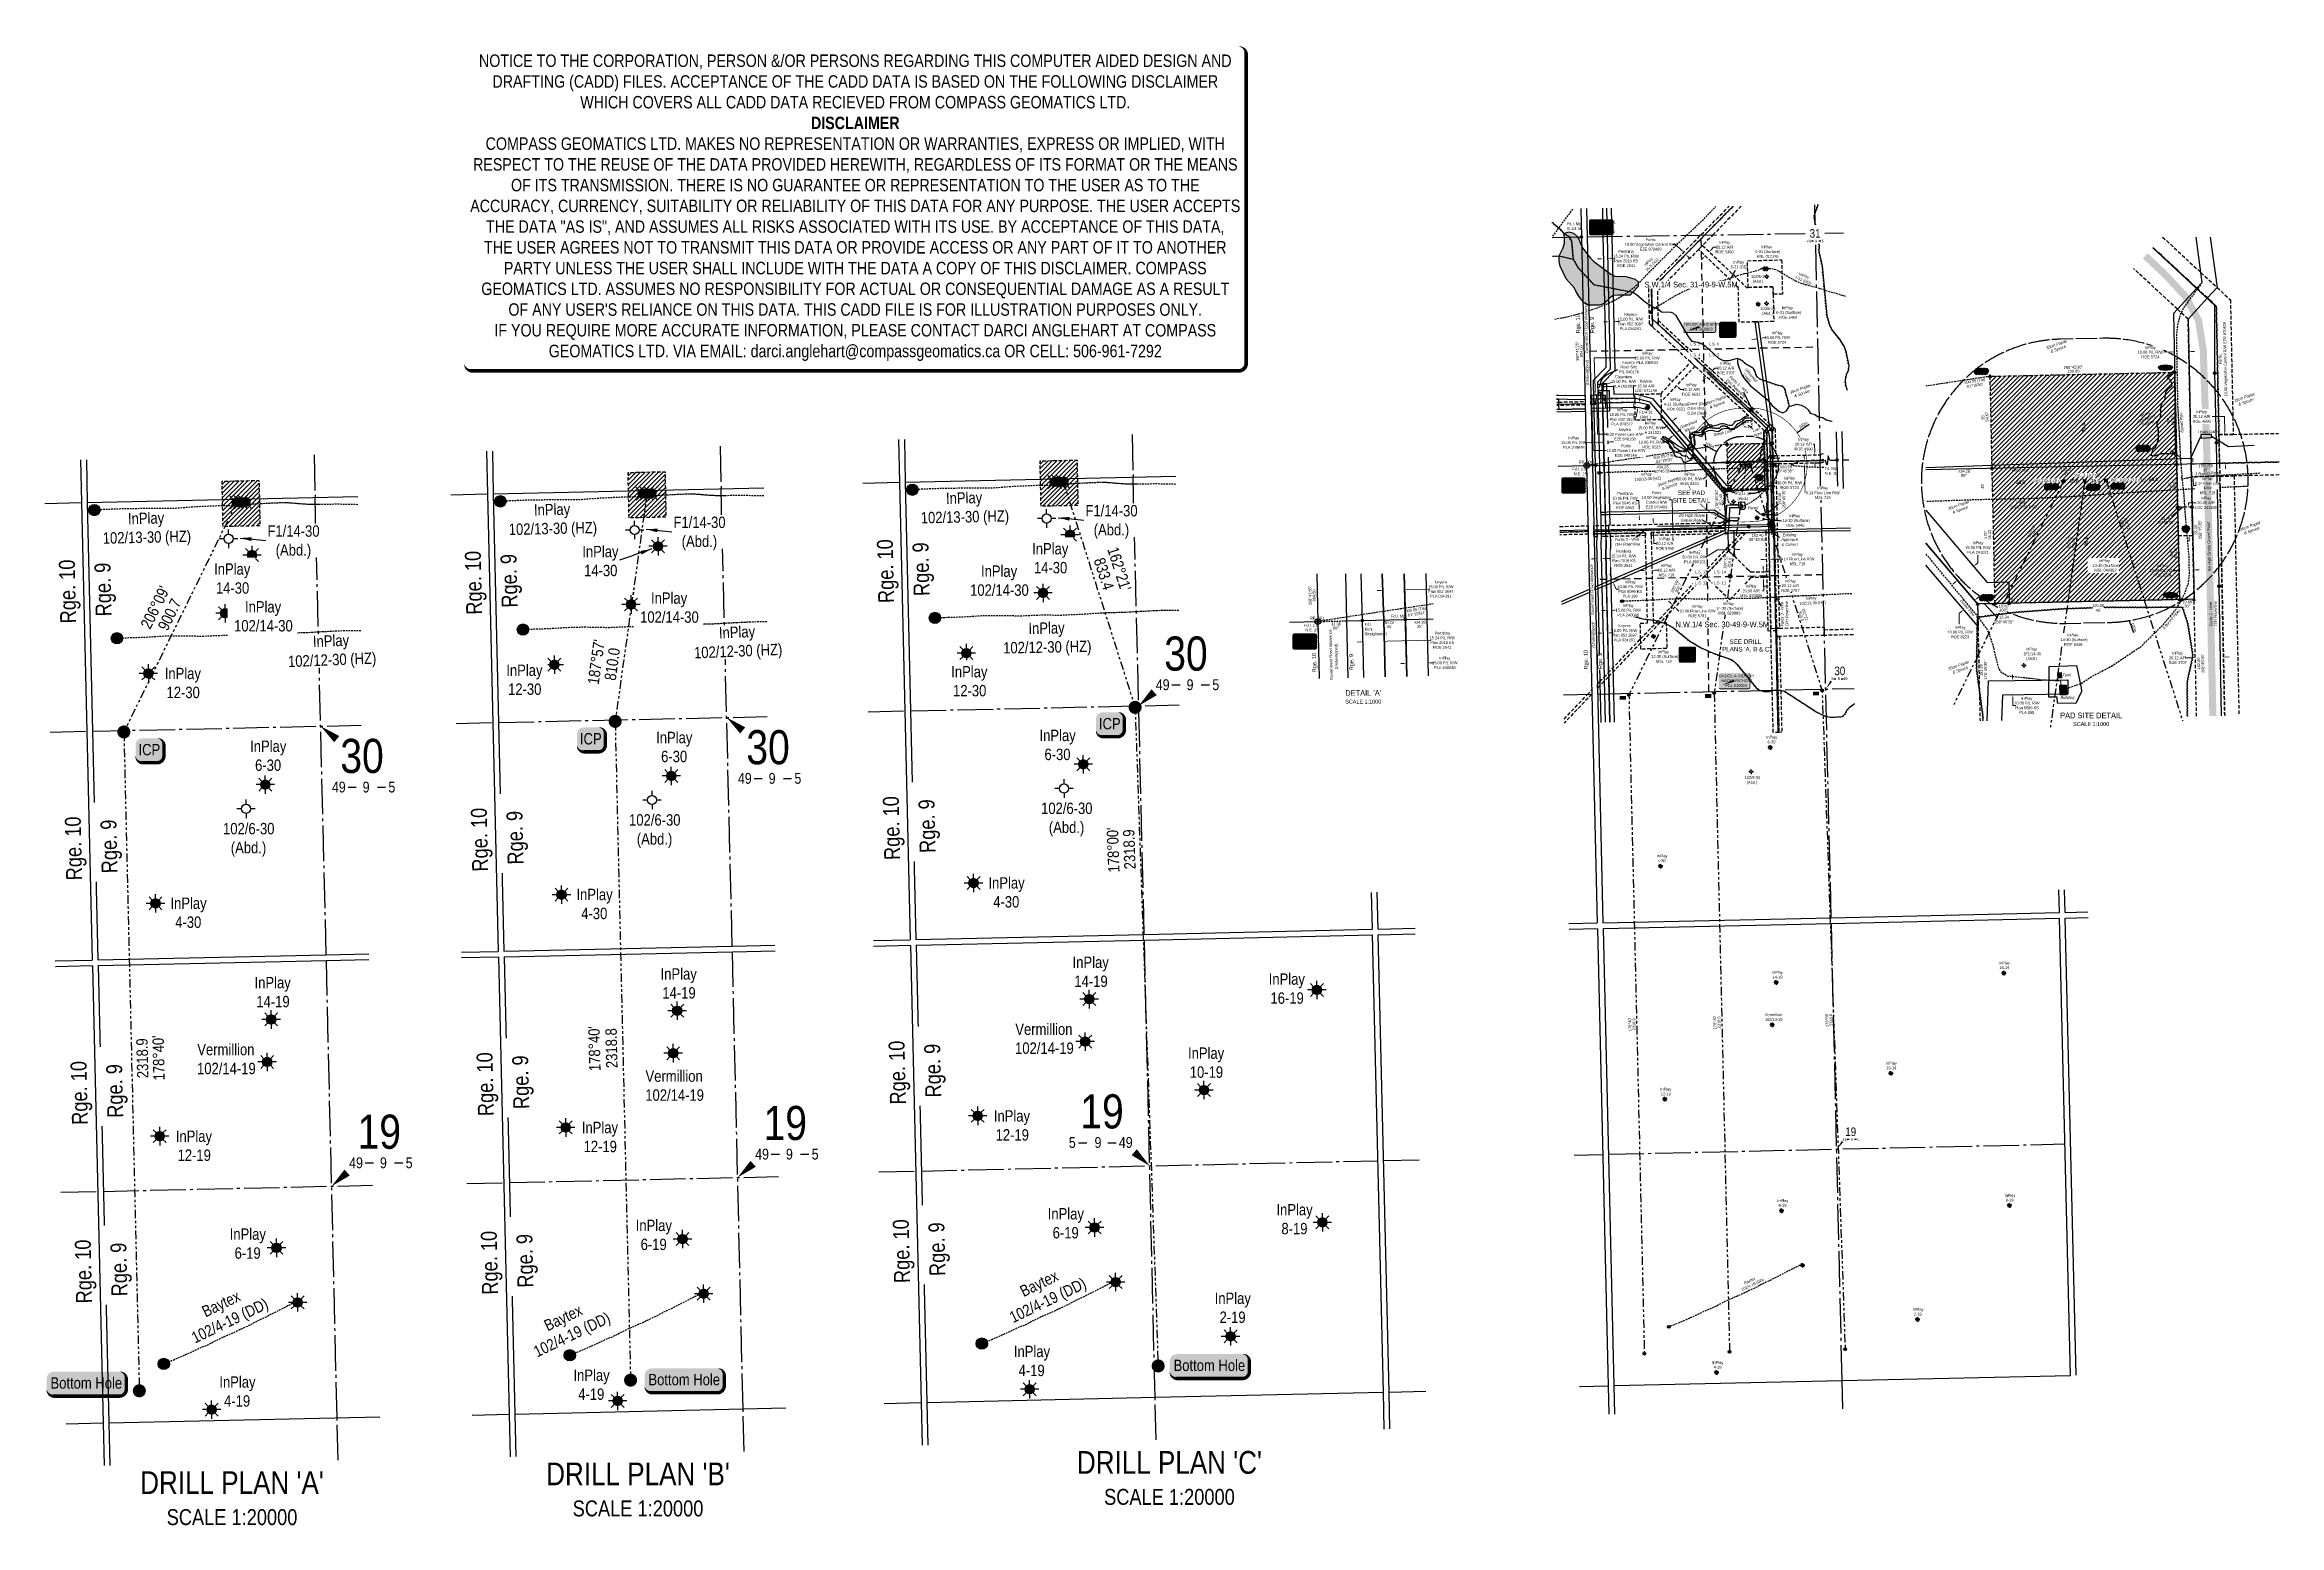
# Model space of a CAD drawing. Extents: x 606747 to 614608, y 5899362 to 5904570.
import ezdxf
from ezdxf.enums import TextEntityAlignment as Align

# ---------------------------------------------------------------- set-up
doc = ezdxf.new("R2010")
doc.units = 0
doc.header["$LTSCALE"] = 5
doc.header["$PDSIZE"] = 10
for name, pattern in [('0', [1, 1, 0]), ('DASHED1', [0.375, 0.25, -0.125]), ('foc-ACCESSROAD', [3.75, 2.5, -1.25]), ('foc-BUFFER', [16.75, 15, -1.75]), ('foc-DOT', [1, 0.2, -0.8]), ('foc-DRILLPATH', [14.75, 6, -1.75, 1.75, -1.75, 1.75, -1.75]), ('foc-FLOWLINE', [3.75, 2.5, -1.25]), ('foc-LSD', [8, 5, -3]), ('foc-QUARTERLINE', [33, 25, -3, 2, -3]), ('foc-TIELINE', [1.875, 1.25, -0.625]), ('foc-TOPO', [1, 0.2, -0.8]), ('foc-TRAV', [1.875, 1.25, -0.625]), ('foc-WHEELTRACKS', [2, 0.4, -1.6]), ('POWERLINE5', [7.8, 2.4, -0.6, 0.6, -0.6, 0.6, -0.6, 2.4]), ('UG_PIPE', [1.875, 1.25, -0.625])]:
    doc.linetypes.add(name, pattern=pattern)
doc.layers.get('Defpoints').update_dxf_attribs({"color": 9})
for name, color, linetype in [('10', 1, 'Continuous'), ('35', 37, 'Continuous'), ('9', 3, 'Continuous'), ('ABADATA-DRILL-T', 8, 'Continuous'), ('AS-FENCE', 48, 'foc-FENCE'), ('AS-OWNER', 7, 'Continuous'), ('AS-PIPE-UG', 44, 'UG_PIPE'), ('AS-PIPE-UG-T', 44, 'Continuous'), ('AS-POWER', 104, 'foc-POWER'), ('AS-POWER-EXISTING', 72, 'POWERLINE5'), ('AS-POWER-EXISTING-PP', 72, 'Continuous'), ('AS-ROADS', 254, 'Continuous'), ('AUX-BUFFER', 7, 'foc-BUFFER'), ('C-AR', 13, 'foc-ACCESSROAD'), ('C-RW', 13, 'Continuous'), ('C-SYMBOL', 7, 'Continuous'), ('C-WS', 13, 'foc-ACCESSROAD'), ('C-WS-S', 13, 'Continuous'), ('CG-NOTES', 7, 'Continuous'), ('D-TXT', 6, 'Continuous'), ('DETAIL-HZ-Existing', 8, 'foc-DOT'), ('DETAIL-T', 7, 'Continuous'), ('DRILL-T', 8, 'Continuous'), ('F-AR', 190, 'foc-ACCESSROAD'), ('F-EZE', 190, 'foc-FLOWLINE'), ('F-RW', 190, 'Continuous'), ('F-WS', 190, 'foc-ACCESSROAD'), ('FGL', 7, 'Continuous'), ('L-BD', 7, 'Continuous'), ('L-MON', 1, 'Continuous'), ('L-ROAD-T', 7, 'Continuous'), ('L-SEC', 7, 'Continuous'), ('L-SECLBL', 7, 'Continuous'), ('L-SECQ', 8, 'foc-QUARTERLINE'), ('L-SECTION-LSD', 7, 'foc-LSD'), ('L-TIE', 7, 'foc-TIELINE'), ('L-TRAV', 7, 'foc-TRAV'), ('P-CROSSINGS', 250, 'Continuous'), ('P-ELEVATION', 7, 'Continuous'), ('P-PDRILLPATH', 12, 'foc-DRILLPATH'), ('P-PROPOSED-EXISTING-H', 59, 'Continuous'), ('P-TXT', 4, 'Continuous'), ('T-BUSH', 110, '0'), ('T-BUSH-T', 110, 'Continuous'), ('T-LOW-AREA', 48, 'foc-TOPO'), ('T-SLOPE', 48, 'Continuous'), ('T-WATER', 160, 'Continuous'), ('T-WATER-H', 133, 'Continuous'), ('T-WATER-P3', 160, 'foc-WHEELTRACKS'), ('T-WATER-T', 170, 'Continuous'), ('WATERCOURSE', 146, 'foc-TIELINE'), ('WETLAND', 143, 'Continuous'), ('WETLAND-T', 146, 'Continuous')]:
    doc.layers.add(name, color=color, linetype=linetype)
for name, color, linetype, lineweight in [('AS-GENERAL', 48, 'Continuous', 18), ('C-AR-T', 13, 'Continuous', 9), ('C-FLOWLINE-T', 13, 'Continuous', 9), ('C-RW-T', 13, 'Continuous', 9), ('C-WS-T', 13, 'Continuous', 9), ('F-AR-T', 190, 'Continuous', 9), ('F-EZE-T', 190, 'Continuous', 9), ('F-RW-T', 190, 'Continuous', 9), ('F-WS-T', 190, 'Continuous', 9), ('T-TEXT', 48, 'Continuous', 18), ('T-TIE-T', 201, 'Continuous', 18)]:
    doc.layers.add(name, color=color, linetype=linetype, lineweight=lineweight)
doc.layers.add('AS-STRUCTURE', color=7, linetype='Continuous', lineweight=30, true_color=0x595959)
doc.layers.add('AS-STRUCTURE-H', color=7, linetype='Continuous', true_color=0xa8a8a8)
doc.layers.add('AS-STRUCTURE-T', color=7, linetype='Continuous', true_color=0x454545)
doc.layers.add('DISCLAIMER', color=7, linetype='Continuous', plot=False)
doc.styles.add('100L', font='ARIALN.TTF', dxfattribs={"height": 11})
doc.styles.add('175L', font='ARIALN.TTF', dxfattribs={"height": 20})
doc.styles.add('80', font='ARIALN.TTF', dxfattribs={"height": 10})
doc.styles.add('80CG', font='ARIALN.TTF', dxfattribs={"height": 10})
doc.styles.add('80L', font='ARIALN.TTF', dxfattribs={"height": 10})
doc.styles.add('80LS', font='ARIALNI.TTF', dxfattribs={"height": 10})
doc.styles.add('BOLD', font='ARIALNB.TTF')
doc.styles.add('Crossing', font='ARIALN.TTF', dxfattribs={"height": 10})
doc.styles.add('foc-LtypeFont', font='ARIALN.TTF', dxfattribs={"height": 7.35})
doc.styles.add('SIMPLEX', font='ARIALN.TTF')
doc.linetypes.add('foc-FENCE', pattern='A,10,-1,["X",foc-LtypeFont,S=0.2,R=0,X=-0.625,Y=-0.75],-1.24', length=12.24)
doc.linetypes.add('foc-POWER', pattern='A,6,-1,["P",foc-LtypeFont,S=0.2,R=0,X=-0.625,Y=-0.75],-1.24,4', length=12.24)
doc.linetypes.add('foc-TOPO-flowdirection-NOLINE', pattern='A,0,[">",foc-LtypeFont,S=0.3,R=0,X=0,Y=-0.945],-20,[">",foc-LtypeFont,S=0.3,R=0,X=0,Y=-0.945],0', length=20)
doc.dimstyles.new('CG2011', dxfattribs={"dimscale": 5, "dimtxt": 9, "dimasz": 2, "dimexe": 0.2, "dimexo": 0.0625, "dimgap": 0.5, "dimtad": 0, "dimtih": 1, "dimtoh": 1, "dimzin": 0, "dimdsep": 46, "dimtxsty": '80CG', "dimcen": 0.1, "dimse1": 1, "dimse2": 1, "dimclrd": 256, "dimclrt": 256, "dimaunit": 1, "dimadec": 4, "dimazin": 0, "dimtfac": 0.06, "dimtofl": 0, "dimtmove": 0, "dimatfit": 1, "dimfxl": 0.2, "dimtolj": 1, "dimtzin": 0, "dimlwd": -1, "dimarcsym": 0})
doc.dimstyles.new('Compass 5 000', dxfattribs={"dimscale": 5, "dimtxt": 9, "dimasz": 2, "dimexe": 0.2, "dimexo": 0.0625, "dimgap": 0.5, "dimtad": 0, "dimtih": 1, "dimtoh": 1, "dimzin": 0, "dimdsep": 46, "dimtxsty": '80CG', "dimcen": 0.1, "dimse1": 1, "dimse2": 1, "dimclrd": 256, "dimclrt": 256, "dimaunit": 1, "dimadec": 4, "dimazin": 0, "dimtfac": 0.06, "dimtofl": 0, "dimtmove": 0, "dimatfit": 1, "dimfxl": 0.2, "dimtolj": 1, "dimtzin": 0, "dimlwd": -1, "dimarcsym": 0})

# ---------------------------------------------------------------- blocks, each defined once
blk = doc.blocks.new('GAS')
h = blk.add_hatch(color=255)
h.dxf.hatch_style = 1
edge = h.paths.add_edge_path()
edge.add_arc((0, 0), 0.9, 0, 360)
for p, q in [((-0.81, 0), (-1.62, 0)), ((-0.57, 0.57), (-1.14, 1.14)), ((0, 0.81), (0, 1.62)), ((0.57, 0.57), (1.14, 1.14)), ((1.62, 0), (0.81, 0)), ((-0.57, -0.57), (-1.14, -1.14)), ((0, -0.81), (0, -1.62)), ((1.14, -1.14), (0.57, -0.57))]:
    blk.add_line(p, q)
blk.add_circle((0, 0), 0.8)
blk = doc.blocks.new('fdia')
at = {"color": 255, "const_width": 1}
blk.add_lwpolyline([(-0.5, 0, 1), (0.5, 0, 1)], format="xyb", close=True, dxfattribs=at)
blk = doc.blocks.new('Fdiaa')
blk.add_blockref('fdia', (0, 0))
blk = doc.blocks.new('fdib')
at = {"color": 1, "const_width": 1.6}
blk.add_lwpolyline([(-0.4, 0, 1), (0.4, 0, 1)], format="xyb", close=True, dxfattribs=at)
at = {"color": 1}
blk.add_circle((0, 0), 0.8, dxfattribs=at)
blk = doc.blocks.new('Fdibb')
blk.add_blockref('fdib', (0, 0))
blk = doc.blocks.new('fdicc')
for name in ['Fdibb', 'Fdiaa']:
    blk.add_blockref(name, (0, 0))
blk = doc.blocks.new('FDI')
blk.add_blockref('fdicc', (0, 0))
blk = doc.blocks.new('POWERPOLE')
h = blk.add_hatch(color=255)
edge = h.paths.add_edge_path()
edge.add_arc((0, 0), 0.96, 0, 360)
at = {"linetype": 'Continuous'}
for p, q in [((0.7, -0.7), (-0.7, 0.7)), ((-0.7, -0.7), (0.7, 0.7))]:
    blk.add_line(p, q, dxfattribs=at)
blk.add_circle((0, 0), 0.96, dxfattribs=at)
blk = doc.blocks.new('STRIA')
blk.add_hatch(color=255).paths.add_polyline_path([(0, 1.5), (-1.5, -0.9), (1.4, -0.9)])
blk = doc.blocks.new('STRIAA')
blk.add_blockref('STRIA', (0, 0))
blk = doc.blocks.new('STRIB')
at = {"color": 1}
blk.add_solid([(-1.1, -0.7), (0, 1.1), (1, -0.7)], dxfattribs=at)
blk = doc.blocks.new('STRIBB')
blk.add_blockref('STRIB', (0, 0))
blk = doc.blocks.new('STRICC')
for name in ['STRIAA', 'STRIBB']:
    blk.add_blockref(name, (0, 0))
blk = doc.blocks.new('fdspike')
blk.add_blockref('STRICC', (0, 0))
blk = doc.blocks.new('TRIA')
blk.add_hatch(color=255).paths.add_polyline_path([(0, 1.5), (-1.5, -0.9), (1.4, -0.9)])
blk = doc.blocks.new('TRIAA')
blk.add_blockref('TRIA', (0, 0))
blk = doc.blocks.new('TRIB')
at = {"color": 1}
blk.add_lwpolyline([(-1.1, -0.7), (0, 1.1), (1, -0.7)], close=True, dxfattribs=at)
blk = doc.blocks.new('TRIBB')
blk.add_blockref('TRIB', (0, 0))
blk = doc.blocks.new('TRICC')
for name in ['TRIAA', 'TRIBB']:
    blk.add_blockref(name, (0, 0))
blk = doc.blocks.new('plspike')
blk.add_blockref('TRICC', (0, 0))
blk = doc.blocks.new('L-SECLBL')
at = {"layer": '9', "color": 7}
for p, q in [((-5.1, -27.8), (-12.3, -27.8)), ((20.7, -27.8), (13.5, -27.8))]:
    blk.add_line(p, q, dxfattribs=at)
at = {"layer": '10', "color": 2, "style": 'SIMPLEX'}
blk.add_attdef('SEC', text='', height=30, dxfattribs=at).set_placement((0, 0), align=Align.MIDDLE)
at = {"layer": '10', "color": 5, "style": '80L'}
blk.add_attdef('TWP', text='', height=9.5, dxfattribs=at).set_placement((-14.4, -27.4), align=Align.MIDDLE_RIGHT)
blk.add_attdef('RGE', text='', height=9.5, dxfattribs=at).set_placement((3.6, -27.4), align=Align.MIDDLE_CENTER)
blk.add_attdef('MER', text='', height=9.5, dxfattribs=at).set_placement((23.2, -27.4), align=Align.MIDDLE_LEFT)
blk = doc.blocks.new('*D428')
at = {"layer": 'C-AR-T', "transparency": 16777216}
for p, q in [((612586.5, 5903394.1), (612579.7, 5903386.7)), ((612613.8, 5903423.5), (612622.1, 5903432.5)), ((612622.1, 5903432.5), (612632.1, 5903432.5))]:
    blk.add_line(p, q, dxfattribs=at)
for points in [[(612585.3, 5903395.2), (612587.7, 5903392.9), (612593.3, 5903401.4)], [(612612.5, 5903424.6), (612615, 5903422.4), (612607, 5903416.2)]]:
    blk.add_solid(points, dxfattribs=at)
at = {"layer": 'Defpoints', "color": 0, "transparency": 16777216}
for p in [(612593.3, 5903401.4), (612718.1, 5903313.2), (612704.4, 5903298.4)]:
    blk.add_point(p, dxfattribs=at)
at = {"layer": 'C-AR-T', "transparency": 16777216, "insert": (612660.6, 5903432.5), "char_height": 10, "attachment_point": 5, "style": '80CG'}
blk.add_mtext('\\A1;InPlay\\P20.12 A/R\\PROE 3707', dxfattribs=at)
blk = doc.blocks.new('*D429')
at = {"layer": 'C-AR-T', "transparency": 16777216}
for p, q in [((612973.2, 5903164.6), (612963.2, 5903164.6)), ((612973.8, 5903136.7), (612973.2, 5903164.6)), ((612974.7, 5903097.2), (612974.9, 5903087.2))]:
    blk.add_line(p, q, dxfattribs=at)
for points in [[(612975.5, 5903136.8), (612972.2, 5903136.7), (612974.1, 5903126.7)], [(612976.4, 5903097.2), (612973, 5903097.2), (612974.5, 5903107.2)]]:
    blk.add_solid(points, dxfattribs=at)
at = {"layer": 'C-AR-T', "transparency": 16777216, "insert": (612934.7, 5903164.6), "char_height": 10, "attachment_point": 5, "style": '80CG', "bg_fill": 3, "box_fill_scale": 1.1, "bg_fill_color": 256, "bg_fill_true_color": 13158600, "bg_fill_transparency": 0}
blk.add_mtext('\\A1;InPlay\\P20.12 A/R\\PROE 4990', dxfattribs=at)
at = {"layer": 'Defpoints', "color": 0, "transparency": 16777216}
for p in [(612968.8, 5903126.6), (612969.2, 5903107.1), (612974.1, 5903126.7)]:
    blk.add_point(p, dxfattribs=at)
blk = doc.blocks.new('*D430')
at = {"layer": 'C-AR-T', "transparency": 16777216}
for p, q in [((612609.7, 5903849), (612618.3, 5903858)), ((612618.3, 5903858), (612628.3, 5903858)), ((612581.9, 5903820.1), (612574.9, 5903812.8))]:
    blk.add_line(p, q, dxfattribs=at)
for points in [[(612580.7, 5903821.2), (612583.1, 5903818.9), (612588.8, 5903827.3)], [(612608.5, 5903850.2), (612610.9, 5903847.9), (612602.7, 5903841.8)]]:
    blk.add_solid(points, dxfattribs=at)
at = {"layer": 'Defpoints', "color": 0, "transparency": 16777216}
for p in [(612588.8, 5903827.3), (612623.4, 5903794), (612637.4, 5903808.5)]:
    blk.add_point(p, dxfattribs=at)
at = {"layer": 'C-AR-T', "transparency": 16777216, "insert": (612656.8, 5903858), "char_height": 10, "attachment_point": 5, "style": '80CG'}
blk.add_mtext('\\A1;InPlay\\P20.12 A/R\\PROE 5460', dxfattribs=at)
blk = doc.blocks.new('*D431')
at = {"layer": 'C-AR-T', "transparency": 16777216}
for p, q in [((612763, 5903534.4), (612753.1, 5903533)), ((612792.7, 5903538.5), (612802.6, 5903539.8))]:
    blk.add_line(p, q, dxfattribs=at)
for points in [[(612762.8, 5903536), (612763.3, 5903532.7), (612772.9, 5903535.8)], [(612792.5, 5903540.1), (612792.9, 5903536.8), (612782.8, 5903537.1)]]:
    blk.add_solid(points, dxfattribs=at)
at = {"layer": 'Defpoints', "color": 0, "transparency": 16777216}
for p in [(612782.8, 5903537.1), (612788.7, 5903420.6), (612798.6, 5903421.9)]:
    blk.add_point(p, dxfattribs=at)
at = {"layer": 'C-AR-T', "transparency": 16777216, "insert": (612841.7, 5903539.8), "char_height": 10, "attachment_point": 5, "style": '80CG'}
blk.add_mtext('\\A1;InPlay\\P10.06 P/L R/W\\PROE 5724', dxfattribs=at)
blk = doc.blocks.new('*D432')
at = {"layer": 'C-AR-T', "transparency": 16777216}
for p, q in [((612465.5, 5903391.8), (612458.3, 5903398.7)), ((612494.5, 5903364.1), (612501.7, 5903357.1)), ((612501.7, 5903357.1), (612511.7, 5903357.1))]:
    blk.add_line(p, q, dxfattribs=at)
for points in [[(612466.7, 5903393), (612464.4, 5903390.6), (612472.7, 5903384.9)], [(612495.7, 5903365.3), (612493.4, 5903362.8), (612487.3, 5903371)]]:
    blk.add_solid(points, dxfattribs=at)
at = {"layer": 'Defpoints', "color": 0, "transparency": 16777216}
for p in [(612472.1, 5903384.2), (612486.6, 5903370.3), (612487.3, 5903371)]:
    blk.add_point(p, dxfattribs=at)
at = {"layer": 'C-AR-T', "transparency": 16777216, "insert": (612539.5, 5903357.1), "char_height": 10, "attachment_point": 5, "style": '80CG'}
blk.add_mtext('\\A1;InPlay\\P20.12 A/R\\PROE 6631', dxfattribs=at)
blk = doc.blocks.new('*D433')
at = {"layer": 'C-AR-T', "transparency": 16777216}
for p, q in [((612405.8, 5902893.2), (612405.6, 5902903.2)), ((612406.8, 5902853.1), (612407.6, 5902815.2)), ((612407.6, 5902815.2), (612417.6, 5902815.2))]:
    blk.add_line(p, q, dxfattribs=at)
for points in [[(612407.5, 5902893.2), (612404.1, 5902893.1), (612406, 5902883.2)], [(612408.4, 5902853.1), (612405.1, 5902853), (612406.5, 5902863.1)]]:
    blk.add_solid(points, dxfattribs=at)
at = {"layer": 'Defpoints', "color": 0, "transparency": 16777216}
for p in [(612406.5, 5902863.1), (612423.1, 5902883.6), (612423.6, 5902863.5)]:
    blk.add_point(p, dxfattribs=at)
at = {"layer": 'C-AR-T', "transparency": 16777216, "insert": (612446.2, 5902815.2), "char_height": 10, "attachment_point": 5, "style": '80CG'}
blk.add_mtext('\\A1;InPlay\\P20.12 A/R\\PROE 5760', dxfattribs=at)
blk = doc.blocks.new('*D434')
at = {"layer": 'C-AR-T', "transparency": 16777216}
for p, q in [((612371.3, 5902720.3), (612361.3, 5902720.1)), ((612411.4, 5902721.2), (612424.6, 5902721.6))]:
    blk.add_line(p, q, dxfattribs=at)
for points in [[(612371.2, 5902722), (612371.3, 5902718.6), (612381.3, 5902720.5)], [(612411.3, 5902722.9), (612411.4, 5902719.6), (612401.4, 5902721)]]:
    blk.add_solid(points, dxfattribs=at)
at = {"layer": 'Defpoints', "color": 0, "transparency": 16777216}
for p in [(612381.3, 5902720.5), (612384.5, 5902582.3), (612404.7, 5902582.8)]:
    blk.add_point(p, dxfattribs=at)
at = {"layer": 'C-AR-T', "transparency": 16777216, "insert": (612452.4, 5902721.6), "char_height": 10, "attachment_point": 5, "style": '80CG'}
blk.add_mtext('\\A1;InPlay\\P20.12 A/R\\PMSL 719', dxfattribs=at)
blk = doc.blocks.new('*D435')
at = {"layer": 'C-AR-T', "transparency": 16777216}
for p, q in [((612788.3, 5903027.7), (612778.3, 5903027.5)), ((612818.4, 5903028.3), (612846.3, 5903028.9))]:
    blk.add_line(p, q, dxfattribs=at)
for points in [[(612788.3, 5903029.4), (612788.3, 5903026), (612798.3, 5903027.9)], [(612818.3, 5903030), (612818.4, 5903026.6), (612808.4, 5903028.1)]]:
    blk.add_solid(points, dxfattribs=at)
at = {"layer": 'Defpoints', "color": 0, "transparency": 16777216}
for p in [(612798.5, 5903016.8), (612808.4, 5903028.1), (612808.6, 5903017)]:
    blk.add_point(p, dxfattribs=at)
at = {"layer": 'C-AR-T', "transparency": 16777216, "insert": (612885.4, 5903028.9), "char_height": 10, "attachment_point": 5, "style": '80CG'}
blk.add_mtext('\\A1;InPlay\\P10.06 P/L R/W\\PROE 5724', dxfattribs=at)
blk = doc.blocks.new('*D436')
at = {"layer": 'C-AR-T', "transparency": 16777216}
for p, q in [((612805.9, 5902665.7), (612795.9, 5902665.5)), ((612846, 5902666.6), (612859.6, 5902667))]:
    blk.add_line(p, q, dxfattribs=at)
for points in [[(612805.9, 5902667.4), (612806, 5902664.1), (612815.9, 5902665.9)], [(612846, 5902668.3), (612846.1, 5902665), (612836, 5902666.4)]]:
    blk.add_solid(points, dxfattribs=at)
at = {"layer": 'Defpoints', "color": 0, "transparency": 16777216}
for p in [(612823, 5902357.8), (612843.2, 5902358.3)]:
    blk.add_point(p, dxfattribs=at)
at = {"layer": 'C-AR-T', "transparency": 16777216, "insert": (612888.2, 5902667), "char_height": 10, "attachment_point": 5, "style": '80CG', "bg_fill": 3, "box_fill_scale": 1.1, "bg_fill_color": 256, "bg_fill_true_color": 13158600, "bg_fill_transparency": 0}
blk.add_mtext('\\A1;InPlay\\P20.12 A/R\\PROE 3707', dxfattribs=at)
at = {"layer": 'Defpoints', "color": 0, "transparency": 16777216}
blk.add_point((612836, 5902666.4), dxfattribs=at)
blk = doc.blocks.new('*D437')
at = {"layer": 'C-FLOWLINE-T', "transparency": 16777216}
for p, q in [((612794.6, 5902759.4), (612784.6, 5902759.2)), ((612823.8, 5902760.1), (612860.8, 5902760.9))]:
    blk.add_line(p, q, dxfattribs=at)
for points in [[(612794.6, 5902761), (612794.6, 5902757.7), (612804.6, 5902759.6)], [(612823.8, 5902761.7), (612823.8, 5902758.4), (612813.8, 5902759.8)]]:
    blk.add_solid(points, dxfattribs=at)
at = {"layer": 'Defpoints', "color": 0, "transparency": 16777216}
for p in [(612804.6, 5902759.6), (612808.4, 5902593.2), (612817.7, 5902593.4)]:
    blk.add_point(p, dxfattribs=at)
at = {"layer": 'C-FLOWLINE-T', "transparency": 16777216, "insert": (612913, 5902760.9), "char_height": 10, "attachment_point": 5, "style": '80CG'}
blk.add_mtext('\\A1;InPlay\\P9.14 Flow Line R/W\\PMSL 719', dxfattribs=at)
blk = doc.blocks.new('*D438')
at = {"layer": 'C-RW-T', "transparency": 16777216}
for p, q in [((612357.7, 5903321.7), (612359.6, 5903331.5)), ((612345.3, 5903260.6), (612335.3, 5903260.6)), ((612350.1, 5903284.4), (612345.3, 5903260.6))]:
    blk.add_line(p, q, dxfattribs=at)
for points in [[(612356, 5903322), (612359.3, 5903321.4), (612355.7, 5903311.9)], [(612348.5, 5903284.7), (612351.7, 5903284.1), (612352.1, 5903294.2)]]:
    blk.add_solid(points, dxfattribs=at)
at = {"layer": 'Defpoints', "color": 0, "transparency": 16777216}
for p in [(612376.2, 5903307.8), (612352.1, 5903294.2), (612372.6, 5903290.1)]:
    blk.add_point(p, dxfattribs=at)
at = {"layer": 'C-RW-T', "transparency": 16777216, "insert": (612296.2, 5903260.6), "char_height": 10, "attachment_point": 5, "style": '80CG'}
blk.add_mtext('\\A1;InPlay\\P18.00 P/L R/W\\PPlan 832 1523\\PPLA 820517', dxfattribs=at)
blk = doc.blocks.new('*D439')
at = {"layer": 'C-RW-T', "transparency": 16777216}
for p, q in [((612448.3, 5903171.8), (612438.3, 5903171.8)), ((612471.6, 5903191.6), (612448.3, 5903171.8)), ((612494.6, 5903211), (612502.2, 5903217.5))]:
    blk.add_line(p, q, dxfattribs=at)
for points in [[(612470.6, 5903192.9), (612472.7, 5903190.3), (612479.3, 5903198.1)], [(612493.5, 5903212.3), (612495.6, 5903209.8), (612486.9, 5903204.6)]]:
    blk.add_solid(points, dxfattribs=at)
at = {"layer": 'Defpoints', "color": 0, "transparency": 16777216}
for p in [(612479.3, 5903198.1), (612499.1, 5903174.6), (612506.8, 5903181.1)]:
    blk.add_point(p, dxfattribs=at)
at = {"layer": 'C-RW-T', "transparency": 16777216, "insert": (612399.2, 5903171.8), "char_height": 10, "attachment_point": 5, "style": '80CG'}
blk.add_mtext('\\A1;InPlay\\P10.06 P/L R/W\\PROE 8223', dxfattribs=at)
blk = doc.blocks.new('*D440')
at = {"layer": 'C-RW-T', "transparency": 16777216}
for p, q in [((612256.7, 5902698), (612252.7, 5902707.2)), ((612268.6, 5902670.5), (612275.3, 5902655.2)), ((612275.3, 5902655.2), (612285.3, 5902655.2))]:
    blk.add_line(p, q, dxfattribs=at)
for points in [[(612258.2, 5902698.7), (612255.1, 5902697.4), (612260.7, 5902688.9)], [(612270.2, 5902671.1), (612267.1, 5902669.8), (612264.7, 5902679.6)]]:
    blk.add_solid(points, dxfattribs=at)
at = {"layer": 'Defpoints', "color": 0, "transparency": 16777216}
for p in [(612264.7, 5902679.6), (612319.2, 5902714.3), (612323.3, 5902705.1)]:
    blk.add_point(p, dxfattribs=at)
at = {"layer": 'C-RW-T', "transparency": 16777216, "insert": (612324.4, 5902655.2), "char_height": 10, "attachment_point": 5, "style": '80CG'}
blk.add_mtext('\\A1;InPlay\\P10.06 P/L R/W\\PPlan 6096 KS\\PPLA 198', dxfattribs=at)
blk = doc.blocks.new('*D441')
at = {"layer": 'C-RW-T', "transparency": 16777216}
for p, q in [((612614.6, 5903069.9), (612622.3, 5903076.3)), ((612582.7, 5903042.8), (612572.7, 5903042.8)), ((612591.7, 5903050.4), (612582.7, 5903042.8))]:
    blk.add_line(p, q, dxfattribs=at)
for points in [[(612613.6, 5903071.2), (612615.7, 5903068.6), (612607, 5903063.4)], [(612590.6, 5903051.7), (612592.8, 5903049.2), (612599.3, 5903056.9)]]:
    blk.add_solid(points, dxfattribs=at)
at = {"layer": 'C-RW-T', "transparency": 16777216, "insert": (612533.6, 5903042.8), "char_height": 10, "attachment_point": 5, "style": '80CG', "bg_fill": 3, "box_fill_scale": 1.1, "bg_fill_color": 256, "bg_fill_true_color": 13158600, "bg_fill_transparency": 0}
blk.add_mtext('\\A1;InPlay\\P10.06 P/L R/W\\PROE 8223', dxfattribs=at)
at = {"layer": 'Defpoints', "color": 0, "transparency": 16777216}
for p in [(612579.3, 5903080.5), (612587, 5903087), (612599.3, 5903056.9)]:
    blk.add_point(p, dxfattribs=at)
blk = doc.blocks.new('*D442')
at = {"layer": 'Defpoints', "color": 0, "transparency": 16777216}
for p in [(612270.7, 5903325.6), (612271, 5903310.7), (612337.1, 5903312.1)]:
    blk.add_point(p, dxfattribs=at)
at = {"layer": 'F-AR-T', "transparency": 16777216}
for p, q in [((612345.8, 5903369.6), (612335.8, 5903369.6)), ((612335.8, 5903369.6), (612336.3, 5903347.1)), ((612336.6, 5903337.1), (612336.3, 5903347.1)), ((612337.3, 5903302.1), (612337.6, 5903292.1))]:
    blk.add_line(p, q, dxfattribs=at)
for points in [[(612338.2, 5903337.2), (612334.9, 5903337.1), (612336.8, 5903327.1)], [(612339, 5903302.2), (612335.7, 5903302.1), (612337.1, 5903312.1)]]:
    blk.add_solid(points, dxfattribs=at)
at = {"layer": 'F-AR-T', "transparency": 16777216, "insert": (612380.1, 5903369.6), "char_height": 10, "attachment_point": 5, "style": '80CG'}
blk.add_mtext('\\A1;Keyera\\P15.00 A/R\\PLOC 041198', dxfattribs=at)
blk = doc.blocks.new('*D443')
at = {"layer": 'Defpoints', "color": 0, "transparency": 16777216}
for p in [(612512.9, 5903839.5), (612418.7, 5903743.9), (612425.9, 5903736.9)]:
    blk.add_point(p, dxfattribs=at)
at = {"layer": 'F-EZE-T', "transparency": 16777216}
for p, q in [((612484.5, 5903867.5), (612474.5, 5903867.5)), ((612505.8, 5903846.5), (612484.5, 5903867.5)), ((612527.1, 5903825.5), (612534.3, 5903818.5))]:
    blk.add_line(p, q, dxfattribs=at)
for points in [[(612506.9, 5903847.7), (612504.6, 5903845.4), (612512.9, 5903839.5)], [(612528.3, 5903826.7), (612526, 5903824.3), (612520, 5903832.5)]]:
    blk.add_solid(points, dxfattribs=at)
at = {"layer": 'F-EZE-T', "transparency": 16777216, "insert": (612396.6, 5903867.5), "char_height": 10, "attachment_point": 5, "style": '80CG'}
blk.add_mtext('\\A1;Fortis\\P10.00 Vegetation Control R/W\\PEZE 870409', dxfattribs=at)
blk = doc.blocks.new('*D444')
at = {"layer": 'Defpoints', "color": 0, "transparency": 16777216}
for p in [(612272.9, 5902850.7), (612273.1, 5902840.7), (612474.9, 5902845.5)]:
    blk.add_point(p, dxfattribs=at)
at = {"layer": 'F-EZE-T', "transparency": 16777216}
for p, q in [((612472, 5902969), (612462, 5902969)), ((612474.4, 5902865.5), (612472, 5902969)), ((612475.1, 5902835.5), (612475.4, 5902825.5))]:
    blk.add_line(p, q, dxfattribs=at)
for points in [[(612476.1, 5902865.6), (612472.8, 5902865.5), (612474.7, 5902855.5)], [(612476.8, 5902835.6), (612473.5, 5902835.5), (612474.9, 5902845.5)]]:
    blk.add_solid(points, dxfattribs=at)
at = {"layer": 'F-EZE-T', "transparency": 16777216, "insert": (612417.2, 5902969), "char_height": 10, "attachment_point": 5, "style": '80CG'}
blk.add_mtext('\\A1;Fortis\\P10.00 Vegetation \\PControl R/W\\PEZE 870409', dxfattribs=at)
blk = doc.blocks.new('*D445')
at = {"layer": 'Defpoints', "color": 0, "transparency": 16777216}
for p in [(612252.8, 5903547.4), (612266.5, 5903595.7), (612267.6, 5903547.8)]:
    blk.add_point(p, dxfattribs=at)
at = {"layer": 'F-RW-T', "transparency": 16777216}
for p, q in [((612241.7, 5903595.2), (612231.7, 5903595)), ((612276.5, 5903596), (612286.5, 5903596.2))]:
    blk.add_line(p, q, dxfattribs=at)
for points in [[(612241.7, 5903596.8), (612241.8, 5903593.5), (612251.7, 5903595.4)], [(612276.4, 5903597.6), (612276.5, 5903594.3), (612266.5, 5903595.7)]]:
    blk.add_solid(points, dxfattribs=at)
at = {"layer": 'F-RW-T', "transparency": 16777216, "insert": (612325.6, 5903596.2), "char_height": 10, "attachment_point": 5, "style": '80CG'}
blk.add_mtext('\\A1;Keyera\\P15.00 P/L R/W\\PPlan 052 3697\\PPLA 034291', dxfattribs=at)
blk = doc.blocks.new('*D446')
at = {"layer": 'Defpoints', "color": 0, "transparency": 16777216}
for p in [(612245, 5903817.2), (612232.1, 5903713.8), (612247.3, 5903714.1)]:
    blk.add_point(p, dxfattribs=at)
at = {"layer": 'F-RW-T', "transparency": 16777216}
for p, q in [((612219.8, 5903816.6), (612209.8, 5903816.4)), ((612255, 5903817.4), (612271.1, 5903817.8))]:
    blk.add_line(p, q, dxfattribs=at)
for points in [[(612219.8, 5903818.3), (612219.8, 5903815), (612229.8, 5903816.9)], [(612255, 5903819.1), (612255.1, 5903815.8), (612245, 5903817.2)]]:
    blk.add_solid(points, dxfattribs=at)
at = {"layer": 'F-RW-T', "transparency": 16777216, "insert": (612310.2, 5903817.8), "char_height": 10, "attachment_point": 5, "style": '80CG'}
blk.add_mtext('\\A1;Pembina\\P15.24 P/L R/W\\PPlan 2018 KS\\PROE 2541', dxfattribs=at)
blk = doc.blocks.new('*D447')
at = {"layer": 'Defpoints', "color": 0, "transparency": 16777216}
for p in [(612295.3, 5902927.6), (612295.5, 5902917.5), (612356.3, 5902928.8)]:
    blk.add_point(p, dxfattribs=at)
at = {"layer": 'F-RW-T', "transparency": 16777216}
for p, q in [((612355.5, 5902966.3), (612345.5, 5902966.3)), ((612356.1, 5902938.8), (612355.5, 5902966.3)), ((612356.7, 5902908.7), (612356.9, 5902898.7))]:
    blk.add_line(p, q, dxfattribs=at)
for points in [[(612357.7, 5902938.8), (612354.4, 5902938.8), (612356.3, 5902928.8)], [(612358.3, 5902908.8), (612355, 5902908.7), (612356.5, 5902918.7)]]:
    blk.add_solid(points, dxfattribs=at)
at = {"layer": 'F-RW-T', "transparency": 16777216, "insert": (612306.4, 5902966.3), "char_height": 10, "attachment_point": 5, "style": '80CG'}
blk.add_mtext('\\A1;Pembina\\P10.06 P/L R/W\\PPlan 5046 KS\\PROE 5843', dxfattribs=at)
blk = doc.blocks.new('*D448')
at = {"layer": 'Defpoints', "color": 0, "transparency": 16777216}
for p in [(612230.4, 5902498.9), (612245.1, 5902500.8), (612245.2, 5902499.2)]:
    blk.add_point(p, dxfattribs=at)
at = {"layer": 'F-RW-T', "transparency": 16777216}
for p, q in [((612220.4, 5902500.2), (612210.4, 5902500)), ((612255.1, 5902501.1), (612265.1, 5902501.3))]:
    blk.add_line(p, q, dxfattribs=at)
for points in [[(612220.3, 5902501.9), (612220.4, 5902498.6), (612230.4, 5902500.5)], [(612255.1, 5902502.7), (612255.2, 5902499.4), (612245.1, 5902500.8)]]:
    blk.add_solid(points, dxfattribs=at)
at = {"layer": 'F-RW-T', "transparency": 16777216, "insert": (612304.2, 5902501.3), "char_height": 10, "attachment_point": 5, "style": '80CG'}
blk.add_mtext('\\A1;Keyera\\P15.00 P/L R/W\\PPlan 052 3697\\PPLA 034291', dxfattribs=at)
blk = doc.blocks.new('*D449')
at = {"layer": 'Defpoints', "color": 0, "transparency": 16777216}
for p in [(612218.6, 5902357.8), (612233.9, 5902358.2)]:
    blk.add_point(p, dxfattribs=at)
at = {"layer": 'F-RW-T', "transparency": 16777216}
for p, q in [((612199, 5902761.7), (612189, 5902761.4)), ((612234.2, 5902762.5), (612262.3, 5902763.2))]:
    blk.add_line(p, q, dxfattribs=at)
for points in [[(612199, 5902763.3), (612199, 5902760), (612209, 5902761.9)], [(612234.2, 5902764.2), (612234.3, 5902760.9), (612224.2, 5902762.3)]]:
    blk.add_solid(points, dxfattribs=at)
at = {"layer": 'F-RW-T', "transparency": 16777216, "insert": (612301.4, 5902763.2), "char_height": 10, "attachment_point": 5, "style": '80CG', "bg_fill": 3, "box_fill_scale": 1.1, "bg_fill_color": 256, "bg_fill_true_color": 13158600, "bg_fill_transparency": 0}
blk.add_mtext('\\A1;Pembina\\P15.24 P/L R/W\\PPlan 2018 KS\\PROE 2541', dxfattribs=at)
at = {"layer": 'Defpoints', "color": 0, "transparency": 16777216}
blk.add_point((612224.2, 5902762.3), dxfattribs=at)
blk = doc.blocks.new('*U425')
h = blk.add_hatch(color=59)
edge = h.paths.add_edge_path()
edge.add_line((-51.5, -20), (51.5, -20))
edge.add_arc((51.5, -14), 6, 270, 360)
edge.add_line((57.5, -14), (57.5, 12.5))
edge.add_arc((51.5, 12.5), 6, 0, 90)
edge.add_line((51.5, 18.5), (-51.5, 18.5))
edge.add_arc((-51.5, 12.5), 6, 90, 180)
edge.add_line((-57.5, 12.5), (-57.5, -14))
edge.add_arc((-51.5, -14), 6, 180, 270)
at = {"color": 1, "flags": 128}
blk.add_lwpolyline([(-51.5, -20, 3, 3, 0), (51.5, -20, 3, 3, 0.414214), (57.5, -14, 3, 3, 0), (57.5, 12.5, 3, 0, 0.414214), (51.5, 18.5, 0, 0, 0), (-51.5, 18.5, 0, 0, 0.414214), (-57.5, 12.5, 0, 0, 0), (-57.5, -14, 0, 3, 0.414214)], format="xyseb", close=True, dxfattribs=at)
blk.add_lwpolyline([(-44.2, -15.3, 0, 7.5, 0), (0, 0, 0, 0, 0)], format="xyseb", dxfattribs=at)
at = {"color": 1, "style": '80'}
blk.add_attdef('ENTER_TEXT_001', (-36, -5), '', height=10, dxfattribs=at)
blk = doc.blocks.new('*U426')
h = blk.add_hatch(color=59)
edge = h.paths.add_edge_path()
edge.add_line((-49, -28.5), (49, -28.5))
edge.add_arc((49, -22.5), 6, 270, 360)
edge.add_line((55, -22.5), (55, 21))
edge.add_arc((49, 21), 6, 0, 90)
edge.add_line((49, 27), (-49, 27))
edge.add_arc((-49, 21), 6, 90, 180)
edge.add_line((-55, 21), (-55, -22.5))
edge.add_arc((-49, -22.5), 6, 180, 270)
at = {"color": 1, "flags": 128}
blk.add_lwpolyline([(-49, -28.5, 3, 3, 0), (49, -28.5, 3, 3, 0.414214), (55, -22.5, 3, 3, 0), (55, 21, 3, 0, 0.414214), (49, 27, 0, 0, 0), (-49, 27, 0, 0, 0.414214), (-55, 21, 0, 0, 0), (-55, -22.5, 0, 3, 0.414214)], format="xyseb", close=True, dxfattribs=at)
blk.add_lwpolyline([(-44.2, -15.3, 0, 7.5, 0), (0, 0, 0, 0, 0)], format="xyseb", dxfattribs=at)
at = {"color": 1, "style": '80'}
blk.add_attdef('ENTER_TEXT_001', (-36, -5), '', height=10, dxfattribs=at)
blk = doc.blocks.new('*U427')
h = blk.add_hatch(color=255)
edge = h.paths.add_edge_path()
edge.add_line((-24, -28.5), (24, -28.5))
edge.add_arc((24, -22.5), 6, 270, 360)
edge.add_line((30, -22.5), (30, 21))
edge.add_arc((24, 21), 6, 0, 90)
edge.add_line((24, 27), (-24, 27))
edge.add_arc((-24, 21), 6, 90, 180)
edge.add_line((-30, 21), (-30, -22.5))
edge.add_arc((-24, -22.5), 6, 180, 270)
at = {"color": 14, "flags": 128}
blk.add_lwpolyline([(-24, -28.5, 3, 3, 0), (24, -28.5, 3, 3, 0.414214), (30, -22.5, 3, 3, 0), (30, 21, 3, 0, 0.414214), (24, 27, 0, 0, 0), (-24, 27, 0, 0, 0.414214), (-30, 21, 0, 0, 0), (-30, -22.5, 0, 3, 0.414214)], format="xyseb", close=True, dxfattribs=at)
at = {"color": 14, "style": '80'}
blk.add_attdef('ENTER_TEXT_001', (-26.8, -4.9), '', height=10, dxfattribs=at)
blk = doc.blocks.new('GABD')
for p, q in [((-0.81, 0), (-1.62, 0)), ((0, 0.81), (0, 1.62)), ((1.62, 0), (0.81, 0)), ((0, -0.81), (0, -1.62))]:
    blk.add_line(p, q)
blk.add_circle((0, 0), 0.8)
blk = doc.blocks.new('linebrk')
blk.add_lwpolyline([(0, 0.0017, -0.346152), (-0.0002, 0.0015), (-0.0031, 0.0006, 0.772575), (-0.0031, 0.0004), (0.0031, -0.0004, -0.772575), (0.0031, -0.0006), (0.0002, -0.0015, 0.346152), (0, -0.0017)], format="xyb")
blk = doc.blocks.new('*D483')
at = {"layer": 'C-AR-T', "transparency": 16777216}
for p, q in [((614245.7, 5902721), (614235.7, 5902720.8)), ((614316.1, 5902722.4), (614326.1, 5902722.6))]:
    blk.add_line(p, q, dxfattribs=at)
for points in [[(614245.6, 5902722.6), (614245.7, 5902719.3), (614255.7, 5902721.2)], [(614316.1, 5902724.1), (614316.2, 5902720.7), (614306.1, 5902722.2)]]:
    blk.add_solid(points, dxfattribs=at)
at = {"layer": 'Defpoints', "color": 0, "transparency": 16777216}
for p in [(614306.1, 5902722.2), (614256.9, 5902661.9), (614307.4, 5902662.9)]:
    blk.add_point(p, dxfattribs=at)
at = {"layer": 'C-AR-T', "transparency": 16777216, "insert": (614196.6, 5902720.8), "char_height": 10, "attachment_point": 5, "style": '80CG'}
blk.add_mtext('\\A1;InPlay\\P10.06 P/L R/W\\PROE 5724', dxfattribs=at)
blk = doc.blocks.new('*D484')
at = {"layer": 'C-RW-T', "transparency": 16777216}
for p, q in [((614229.5, 5903489.2), (614193.6, 5903488.5)), ((614299.8, 5903490.7), (614309.8, 5903490.9))]:
    blk.add_line(p, q, dxfattribs=at)
for points in [[(614229.4, 5903490.9), (614229.5, 5903487.6), (614239.5, 5903489.4)], [(614299.8, 5903492.4), (614299.8, 5903489.1), (614289.8, 5903490.5)]]:
    blk.add_solid(points, dxfattribs=at)
at = {"layer": 'Defpoints', "color": 0, "transparency": 16777216}
for p in [(614238.1, 5903552.1), (614288.5, 5903553.2), (614289.8, 5903490.5)]:
    blk.add_point(p, dxfattribs=at)
at = {"layer": 'C-RW-T', "transparency": 16777216, "insert": (614154.5, 5903488.5), "char_height": 10, "attachment_point": 5, "style": '80CG', "bg_fill": 3, "box_fill_scale": 1.1, "bg_fill_color": 256, "bg_fill_true_color": 13158600, "bg_fill_transparency": 0}
blk.add_mtext('\\A1;InPlay\\P10.06 P/L R/W\\PROE 5724', dxfattribs=at)
blk = doc.blocks.new('xing2')
h = blk.add_hatch(color=50)
h.dxf.hatch_style = 1
edge = h.paths.add_edge_path()
edge.add_ellipse((0, 0), major_axis=(-12.5, 0), ratio=0.816297, start_angle=0, end_angle=360)
h = blk.add_hatch(color=250)
h.dxf.hatch_style = 1
edge = h.paths.add_edge_path()
edge.add_ellipse((0, -2), major_axis=(-12.5, 0), ratio=0.816297, start_angle=0, end_angle=180)
edge.add_line((12.5, -2), (12.5, 0))
edge.add_ellipse((0, 0), major_axis=(-12.5, 0), ratio=0.816297, start_angle=0, end_angle=180, ccw=False)
edge.add_line((-12.5, 0), (-12.5, -2))
at = {"color": 250}
blk.add_ellipse((0, 0), major_axis=(-12.5, 0), ratio=0.816297, dxfattribs=at)
blk.add_ellipse((0, -2), major_axis=(-12.5, 0), ratio=0.816297, start_param=0, end_param=3.141593, dxfattribs=at)
at = {"color": 250, "style": 'Crossing'}
blk.add_attdef('CROSSING', text='', height=9, dxfattribs=at).set_placement((0.1, 0), align=Align.MIDDLE_CENTER)
at = {"color": 250, "style": 'Crossing', "flags": 1}
for tag, p in [('DESCRIPTION', (0.1, -25.8)), ('LOCATION', (0.1, -39.3)), ('DWG_REF', (0.1, -52.8)), ('OWNER', (0.1, -12.5))]:
    blk.add_attdef(tag, text='', height=9, dxfattribs=at).set_placement(p, align=Align.MIDDLE_CENTER)
blk = doc.blocks.new('we')
at = {"layer": 'P-ELEVATION'}
h = blk.add_hatch(color=111, dxfattribs=at)
h.dxf.hatch_style = 1
edge = h.paths.add_edge_path()
edge.add_ellipse((0, 0), major_axis=(-24.4, 0), ratio=0.410256, start_angle=0, end_angle=360)
at = {"layer": 'P-ELEVATION', "color": 7, "flags": 128}
blk.add_lwpolyline([(0, 0, 12.5, 0, 0), (-12.4, -6.4, 0, 0, 0)], format="xyseb", dxfattribs=at)
at = {"layer": 'P-ELEVATION', "color": 7}
blk.add_ellipse((0, 0), major_axis=(-24.4, 0), ratio=0.410256, dxfattribs=at)
at = {"layer": 'P-ELEVATION', "style": '80'}
blk.add_attdef('ELEVATION', text='', height=10, dxfattribs=at).set_placement((0, 0), align=Align.MIDDLE_CENTER)
blk = doc.blocks.new('*D488')
at = {"layer": 'C-FLOWLINE-T', "transparency": 16777216}
for p, q in [((614304, 5903105.9), (614303.8, 5903115.9)), ((614305.4, 5903040.2), (614305.9, 5903019)), ((614305.9, 5903019), (614315.9, 5903019))]:
    blk.add_line(p, q, dxfattribs=at)
for points in [[(614305.7, 5903106), (614302.3, 5903105.9), (614304.2, 5903095.9)], [(614307.1, 5903040.2), (614303.7, 5903040.2), (614305.2, 5903050.2)]]:
    blk.add_solid(points, dxfattribs=at)
at = {"layer": 'Defpoints', "color": 0, "transparency": 16777216}
for p in [(614387.6, 5903097.7), (614305.2, 5903050.2), (614388.5, 5903052)]:
    blk.add_point(p, dxfattribs=at)
at = {"layer": 'C-FLOWLINE-T', "transparency": 16777216, "insert": (614355.2, 5903019), "char_height": 10, "attachment_point": 5, "style": '80CG'}
blk.add_mtext('\\A1;InPlay\\P9.14 Flow Line\\P R/W\\PMSL 719', dxfattribs=at)
blk = doc.blocks.new('*D489')
at = {"layer": 'C-AR-T', "transparency": 16777216}
for p, q in [((614302.7, 5902413.8), (614279, 5902413.3)), ((614421.8, 5902416.2), (614431.8, 5902416.4))]:
    blk.add_line(p, q, dxfattribs=at)
for points in [[(614302.6, 5902415.4), (614302.7, 5902412.1), (614312.7, 5902414)], [(614421.8, 5902417.9), (614421.8, 5902414.5), (614411.8, 5902416)]]:
    blk.add_solid(points, dxfattribs=at)
at = {"layer": 'Defpoints', "color": 0, "transparency": 16777216}
for p in [(614311.9, 5902451.5), (614411, 5902453.5), (614411.8, 5902416)]:
    blk.add_point(p, dxfattribs=at)
at = {"layer": 'C-AR-T', "transparency": 16777216, "insert": (614250.4, 5902413.3), "char_height": 10, "attachment_point": 5, "style": '80CG'}
blk.add_mtext('\\A1;InPlay\\P20.12 A/R\\PROE 3707', dxfattribs=at)
blk = doc.blocks.new('*D490')
at = {"layer": 'C-RW-T', "transparency": 16777216}
for p, q in [((613669.9, 5902343.3), (613669.8, 5902353.3)), ((613670.7, 5902273), (613671, 5902245.9)), ((613671, 5902245.9), (613681, 5902245.9))]:
    blk.add_line(p, q, dxfattribs=at)
for points in [[(613671.6, 5902343.4), (613668.2, 5902343.3), (613670, 5902333.3)], [(613672.4, 5902273.1), (613669, 5902273), (613670.6, 5902283)]]:
    blk.add_solid(points, dxfattribs=at)
at = {"layer": 'Defpoints', "color": 0, "transparency": 16777216}
for p in [(613670, 5902333.3), (613744.4, 5902334.2), (613744.9, 5902283.9)]:
    blk.add_point(p, dxfattribs=at)
at = {"layer": 'C-RW-T', "transparency": 16777216, "insert": (613720.1, 5902245.9), "char_height": 10, "attachment_point": 5, "style": '80CG'}
blk.add_mtext('\\A1;InPlay\\P10.06 P/L R/W\\PPlan 6096 KS\\PPLA 198', dxfattribs=at)
blk = doc.blocks.new('*U511')
h = blk.add_hatch(color=254)
edge = h.paths.add_edge_path()
edge.add_line((-36.5, -28.5), (36.5, -28.5))
edge.add_arc((36.5, -22.5), 6, 270, 360)
edge.add_line((42.5, -22.5), (42.5, 21))
edge.add_arc((36.5, 21), 6, 0, 90)
edge.add_line((36.5, 27), (-36.5, 27))
edge.add_arc((-36.5, 21), 6, 90, 180)
edge.add_line((-42.5, 21), (-42.5, -22.5))
edge.add_arc((-36.5, -22.5), 6, 180, 270)
at = {"color": 1, "flags": 128}
blk.add_lwpolyline([(-36.5, -28.5, 3, 3, 0), (36.5, -28.5, 3, 3, 0.414214), (42.5, -22.5, 3, 3, 0), (42.5, 21, 3, 0, 0.414214), (36.5, 27, 0, 0, 0), (-36.5, 27, 0, 0, 0.414214), (-42.5, 21, 0, 0, 0), (-42.5, -22.5, 0, 3, 0.414214)], format="xyseb", close=True, dxfattribs=at)
blk.add_lwpolyline([(-32.5, -17.6, 0, 10, 0), (0, 0, 5, 5, 0)], format="xyseb", dxfattribs=at)
at = {"color": 1, "style": '80'}
blk.add_attdef('ENTER_TEXT_001', (-36, -5), '', height=10, dxfattribs=at)
blk = doc.blocks.new('*D512')
at = {"layer": 'Defpoints', "color": 0, "transparency": 16777216}
for p in [(611459.5, 5902471.2), (611386.4, 5902392.4), (611461.4, 5902394.2)]:
    blk.add_point(p, dxfattribs=at)
at = {"layer": 'F-RW-T', "transparency": 16777216}
for p, q in [((611374.5, 5902469.1), (611364.5, 5902468.9)), ((611469.5, 5902471.5), (611624.5, 5902475.2))]:
    blk.add_line(p, q, dxfattribs=at)
for points in [[(611374.5, 5902470.8), (611374.6, 5902467.5), (611384.5, 5902469.4)], [(611469.4, 5902473.1), (611469.5, 5902469.8), (611459.5, 5902471.2)]]:
    blk.add_solid(points, dxfattribs=at)
at = {"layer": 'F-RW-T', "transparency": 16777216, "insert": (611663.6, 5902475.2), "char_height": 10, "attachment_point": 5, "style": '80CG'}
blk.add_mtext('\\A1;Pembina\\P15.24 P/L R/W\\PPlan 2018 KS\\PROE 2541', dxfattribs=at)
blk = doc.blocks.new('*D513')
at = {"layer": 'Defpoints', "color": 0, "transparency": 16777216}
for p in [(611531.1, 5902652.8), (611467.5, 5902143.2), (611543.5, 5902145)]:
    blk.add_point(p, dxfattribs=at)
at = {"layer": 'F-RW-T', "transparency": 16777216}
for p, q in [((611445.1, 5902650.7), (611435.1, 5902650.5)), ((611541.1, 5902653.1), (611619.3, 5902655))]:
    blk.add_line(p, q, dxfattribs=at)
for points in [[(611445.1, 5902652.4), (611445.1, 5902649), (611455.1, 5902651)], [(611541.1, 5902654.7), (611541.2, 5902651.4), (611531.1, 5902652.8)]]:
    blk.add_solid(points, dxfattribs=at)
at = {"layer": 'F-RW-T', "transparency": 16777216, "insert": (611658.3, 5902655), "char_height": 10, "attachment_point": 5, "style": '80CG'}
blk.add_mtext('\\A1;Keyera\\P15.00 P/L R/W\\PPlan 052 3697\\PPLA 034291', dxfattribs=at)
blk = doc.blocks.new('*D519')
at = {"layer": 'C-RW-T', "transparency": 16777216}
for p, q in [((612233.5, 5902579.8), (612223.5, 5902579.6)), ((612268.5, 5902580.7), (612278.5, 5902580.9))]:
    blk.add_line(p, q, dxfattribs=at)
for points in [[(612233.5, 5902581.5), (612233.6, 5902578.2), (612243.5, 5902580.1)], [(612268.5, 5902582.3), (612268.5, 5902579), (612258.5, 5902580.4)]]:
    blk.add_solid(points, dxfattribs=at)
at = {"layer": 'Defpoints', "color": 0, "transparency": 16777216}
for p in [(612249.3, 5902332.9), (612264.3, 5902333.3)]:
    blk.add_point(p, dxfattribs=at)
at = {"layer": 'C-RW-T', "transparency": 16777216, "insert": (612317.6, 5902580.9), "char_height": 10, "attachment_point": 5, "style": '80CG', "bg_fill": 3, "box_fill_scale": 1.1, "bg_fill_color": 256, "bg_fill_true_color": 13158600, "bg_fill_transparency": 0}
blk.add_mtext('\\A1;InPlay\\P15.00 P/L R/W\\PPLA 240048', dxfattribs=at)
at = {"layer": 'Defpoints', "color": 0, "transparency": 16777216}
blk.add_point((612258.5, 5902580.4), dxfattribs=at)
blk = doc.blocks.new('*D520')
at = {"layer": 'C-RW-T', "transparency": 16777216}
for p, q in [((611527.5, 5902393.2), (611517.5, 5902392.9)), ((611623.4, 5902395.5), (611633.4, 5902395.8))]:
    blk.add_line(p, q, dxfattribs=at)
for points in [[(611527.4, 5902394.9), (611527.5, 5902391.5), (611537.5, 5902393.4)], [(611623.3, 5902397.2), (611623.4, 5902393.9), (611613.4, 5902395.3)]]:
    blk.add_solid(points, dxfattribs=at)
at = {"layer": 'Defpoints', "color": 0, "transparency": 16777216}
for p in [(611537.3, 5902402.1), (611613.2, 5902404), (611613.4, 5902395.3)]:
    blk.add_point(p, dxfattribs=at)
at = {"layer": 'C-RW-T', "transparency": 16777216, "insert": (611672.5, 5902395.8), "char_height": 10, "attachment_point": 5, "style": '80CG'}
blk.add_mtext('\\A1;InPlay\\P15.00 P/L R/W\\PPLA 240048', dxfattribs=at)
blk = doc.blocks.new('*D521')
at = {"layer": 'C-RW-T', "transparency": 16777216}
for p, q in [((612221, 5903171.7), (612165.3, 5903170.3)), ((612256.1, 5903172.6), (612266.1, 5903172.8))]:
    blk.add_line(p, q, dxfattribs=at)
for points in [[(612220.9, 5903173.4), (612221, 5903170), (612231, 5903171.9)], [(612256.1, 5903174.2), (612256.2, 5903170.9), (612246.1, 5903172.3)]]:
    blk.add_solid(points, dxfattribs=at)
at = {"layer": 'Defpoints', "color": 0, "transparency": 16777216}
for p in [(612231, 5903171.9), (612231.1, 5903167.3), (612246.3, 5903167.7)]:
    blk.add_point(p, dxfattribs=at)
at = {"layer": 'C-RW-T', "transparency": 16777216, "insert": (612126.2, 5903170.3), "char_height": 10, "attachment_point": 5, "style": '80CG'}
blk.add_mtext('\\A1;InPlay\\P15.00 P/L R/W\\PPLA 240048', dxfattribs=at)
blk = doc.blocks.new('BH-Existing')
at = {"layer": 'ABADATA-DRILL-T'}
h = blk.add_hatch(color=256, dxfattribs=at)
h.dxf.hatch_style = 1
edge = h.paths.add_edge_path()
edge.add_arc((0, 0), 0.5, 0, 360)
blk.add_circle((0, 0), 0.5, dxfattribs=at)
blk = doc.blocks.new('plbh')
at = {"layer": 'L-MON'}
h = blk.add_hatch(color=255, dxfattribs=at)
h.dxf.hatch_style = 1
edge = h.paths.add_edge_path()
edge.add_arc((0, 0), 1.16, 0, 360)
h = blk.add_hatch(color=256, dxfattribs=at)
h.dxf.hatch_style = 1
h.paths.add_polyline_path([(-0.96, 0, 1), (0.96, 0, 1)])
h.paths.add_polyline_path([(0.91, 0, -1), (-0.91, 0, -1)], flags=16)
h.paths.add_polyline_path([(0.45, 0, -1), (-0.45, 0, -1)], flags=0)
h = blk.add_hatch(color=256, dxfattribs=at)
h.dxf.hatch_style = 1
h.paths.add_polyline_path([(-0.45, 0, 1), (0.45, 0, 1)])
h.paths.add_polyline_path([(0.4, 0, -1), (-0.4, 0, -1)], flags=16)
at = {"layer": 'L-MON', "color": 240}
for radius in [0.96, 0.91, 0.45, 0.4]:
    blk.add_circle((0, 0), radius, dxfattribs=at)
blk = doc.blocks.new('ICP_text')
at = {"color": 14, "insert": (-10.8, -0.5), "char_height": 10, "attachment_point": 5, "style": '80L', "bg_fill": 1, "box_fill_scale": 1.15, "bg_fill_color": 255, "bg_fill_transparency": 0}
blk.add_mtext_dynamic_manual_height_columns('ICP', width=19.07, gutter_width=47.5, heights=[0], dxfattribs=at)
blk = doc.blocks.new('wa')
at = {"layer": 'P-ELEVATION'}
h = blk.add_hatch(color=111, dxfattribs=at)
h.dxf.hatch_style = 1
edge = h.paths.add_edge_path()
edge.add_arc((-17.4, -4.5), 6.1, 215, 325)
edge.add_arc((-7.4, -4.5), 6.1, 215, 325)
edge.add_arc((2.6, -4.5), 6.1, 215, 325)
edge.add_arc((12.7, -4.5), 6.1, 215, 325)
edge.add_arc((18.1, -3.7), 4.32, 263.43363, 373.43363)
edge.add_arc((18.8, 2.3), 6.1, 305, 415)
edge.add_arc((17.5, 4.4), 5.69, 30.69553, 140.69553)
edge.add_arc((8.1, 4.5), 6.1, 35, 145)
edge.add_arc((-1.9, 4.5), 6.1, 35, 145)
edge.add_arc((-11.9, 4.5), 6.1, 35, 145)
edge.add_arc((-18, 3.8), 4.33, 75.42608, 185.42608)
edge.add_arc((-18.4, -2.3), 6.96, 125, 235)
at = {"color": 240, "flags": 128}
blk.add_lwpolyline([(-22.4, -8, 0.520567), (-12.3, -8, 0.520567), (-2.4, -8, 0.520567), (7.6, -8, 0.520567), (17.6, -8, 0.520567), (22.4, -2.7, 0.520567), (22.4, 7.3, 0.520567), (13.1, 8, 0.520567), (3.1, 8, 0.520567), (-6.9, 8, 0.520567), (-16.9, 8, 0.520567), (-22.4, 3.4, 0.520567)], format="xyb", close=True, dxfattribs=at)
at = {"layer": 'P-ELEVATION', "color": 240, "flags": 128}
blk.add_lwpolyline([(0, 0, 12.5, 0, 0), (-12.4, -6.4, 0, 0, 0)], format="xyseb", dxfattribs=at)
at = {"layer": 'P-ELEVATION', "color": 240, "style": '80'}
blk.add_attdef('ELEVATION', text='', height=10, dxfattribs=at).set_placement((0, 0), align=Align.MIDDLE_CENTER)
blk = doc.blocks.new('*D531')
at = {"layer": 'C-RW-T', "transparency": 16777216}
for p, q in [((612453, 5903229), (612445.4, 5903222.5)), ((612479.7, 5903251.7), (612487.3, 5903258.1)), ((612445.4, 5903222.5), (612435.4, 5903222.5))]:
    blk.add_line(p, q, dxfattribs=at)
for points in [[(612451.9, 5903230.2), (612454.1, 5903227.7), (612460.6, 5903235.5)], [(612478.6, 5903252.9), (612480.8, 5903250.4), (612472.1, 5903245.2)]]:
    blk.add_solid(points, dxfattribs=at)
at = {"layer": 'Defpoints', "color": 0, "transparency": 16777216}
for p in [(612460.6, 5903235.5), (612466, 5903229.2), (612477.4, 5903238.9)]:
    blk.add_point(p, dxfattribs=at)
at = {"layer": 'C-RW-T', "transparency": 16777216, "insert": (612396.3, 5903222.5), "char_height": 10, "attachment_point": 5, "style": '80CG'}
blk.add_mtext('\\A1;InPlay\\P15.00 P/L R/W\\PPLA 241021', dxfattribs=at)
blk = doc.blocks.new('*D541')
at = {"layer": 'C-FLOWLINE-T', "transparency": 16777216}
for p, q in [((612937.1, 5903116.4), (612936.8, 5903126.4)), ((612937.7, 5903087.2), (612939.7, 5902993.9)), ((612939.7, 5902993.9), (612949.7, 5902993.9))]:
    blk.add_line(p, q, dxfattribs=at)
for points in [[(612938.7, 5903116.4), (612935.4, 5903116.3), (612937.3, 5903106.4)], [(612939.4, 5903087.3), (612936, 5903087.2), (612937.5, 5903097.2)]]:
    blk.add_solid(points, dxfattribs=at)
at = {"layer": 'Defpoints', "color": 0, "transparency": 16777216}
for p in [(612937.5, 5903097.2), (612939, 5903106.4), (612939.2, 5903097.3)]:
    blk.add_point(p, dxfattribs=at)
at = {"layer": 'C-FLOWLINE-T', "transparency": 16777216, "insert": (613001.9, 5902993.9), "char_height": 10, "attachment_point": 5, "style": '80CG', "bg_fill": 3, "box_fill_scale": 1.1, "bg_fill_color": 256, "bg_fill_true_color": 13158600, "bg_fill_transparency": 0}
blk.add_mtext('\\A1;InPlay\\P9.14 Flow Line R/W\\PMSL 719', dxfattribs=at)
blk = doc.blocks.new('*D542')
at = {"layer": 'C-AR-T', "transparency": 16777216}
for p, q in [((612793, 5902726.3), (612792.9, 5902736.3)), ((612793.8, 5902686.3), (612793.9, 5902676.3)), ((612784.4, 5902648.9), (612794.4, 5902648.9)), ((612794.4, 5902648.9), (612793.9, 5902676.3))]:
    blk.add_line(p, q, dxfattribs=at)
blk.add_solid([(612794.7, 5902726.3), (612791.4, 5902726.3), (612793.2, 5902716.3)], dxfattribs=at)
at = {"layer": 'Defpoints', "color": 0, "transparency": 16777216}
blk.add_point((612783.3, 5902716.1), dxfattribs=at)
at = {"layer": 'C-AR-T', "transparency": 16777216, "insert": (612750.1, 5902648.9), "char_height": 10, "attachment_point": 5, "style": '80CG', "bg_fill": 3, "box_fill_scale": 1.1, "bg_fill_color": 256, "bg_fill_true_color": 13158600, "bg_fill_transparency": 0}
blk.add_mtext('\\A1;InPlay\\P20.00 A/R\\PMSL 820889', dxfattribs=at)
at = {"layer": 'C-AR-T', "transparency": 16777216}
blk.add_solid([(612795.4, 5902686.3), (612792.1, 5902686.2), (612793.6, 5902696.3)], dxfattribs=at)
at = {"layer": 'Defpoints', "color": 0, "transparency": 16777216}
for p in [(612783.6, 5902696.1), (612793.6, 5902696.3)]:
    blk.add_point(p, dxfattribs=at)
blk = doc.blocks.new('*D545')
at = {"layer": 'C-FLOWLINE-T', "transparency": 16777216}
for p, q in [((612467.1, 5902605.6), (612459.9, 5902612.5)), ((612488.9, 5902584.9), (612496.1, 5902578)), ((612496.1, 5902578), (612506.1, 5902578))]:
    blk.add_line(p, q, dxfattribs=at)
for points in [[(612468.3, 5902606.8), (612466, 5902604.4), (612474.4, 5902598.7)], [(612490, 5902586.1), (612487.7, 5902583.7), (612481.6, 5902591.8)]]:
    blk.add_solid(points, dxfattribs=at)
at = {"layer": 'C-FLOWLINE-T', "transparency": 16777216, "insert": (612561.1, 5902578), "char_height": 10, "attachment_point": 5, "style": '80CG', "bg_fill": 3, "box_fill_scale": 1.1, "bg_fill_color": 256, "bg_fill_true_color": 13158600, "bg_fill_transparency": 0}
blk.add_mtext('\\A1;InPlay\\P10.06 Flow Line R/W\\PROE 5761', dxfattribs=at)
at = {"layer": 'Defpoints', "color": 0, "transparency": 16777216}
for p in [(612482.2, 5902606.9), (612489.4, 5902599.9), (612481.6, 5902591.8)]:
    blk.add_point(p, dxfattribs=at)
blk = doc.blocks.new('WC')
at = {"layer": 'L-MON'}
h = blk.add_hatch(color=255, dxfattribs=at)
h.dxf.hatch_style = 1
edge = h.paths.add_edge_path()
edge.add_arc((0, 0), 0.9, 0, 360)
at = {"layer": 'L-MON', "color": 240, "flags": 128}
for points in [[(-0.62, 0.5), (-1.23, 1.12)], [(0.52, 0.61), (1.13, 1.21)], [(-1.18, -1.18), (-0.56, -0.57)], [(1.16, -1.18), (0.56, -0.57)]]:
    blk.add_lwpolyline(points, dxfattribs=at)
at = {"layer": 'L-MON', "color": 240}
for radius in [0.8, 0.373]:
    blk.add_circle((0, 0), radius, dxfattribs=at)
blk = doc.blocks.new('*U553')
at = {"layer": 'P-ELEVATION'}
h = blk.add_hatch(color=111, dxfattribs=at)
h.dxf.hatch_style = 1
edge = h.paths.add_edge_path()
edge.add_arc((-17.4, -4.5), 6.1, 215, 325)
edge.add_arc((-7.4, -4.5), 6.1, 215, 325)
edge.add_arc((2.6, -4.5), 6.1, 215, 325)
edge.add_arc((12.7, -4.5), 6.1, 215, 325)
edge.add_arc((18.1, -3.7), 4.32, 263.43363, 373.43363)
edge.add_arc((18.8, 2.3), 6.1, 305, 415)
edge.add_arc((17.5, 4.4), 5.69, 30.69553, 140.69553)
edge.add_arc((8.1, 4.5), 6.1, 35, 145)
edge.add_arc((-1.9, 4.5), 6.1, 35, 145)
edge.add_arc((-11.9, 4.5), 6.1, 35, 145)
edge.add_arc((-18, 3.8), 4.33, 75.42608, 185.42608)
edge.add_arc((-18.4, -2.3), 6.96, 125, 235)
at = {"color": 240, "flags": 128}
blk.add_lwpolyline([(-22.4, -8, 0.520567), (-12.3, -8, 0.520567), (-2.4, -8, 0.520567), (7.6, -8, 0.520567), (17.6, -8, 0.520567), (22.4, -2.7, 0.520567), (22.4, 7.3, 0.520567), (13.1, 8, 0.520567), (3.1, 8, 0.520567), (-6.9, 8, 0.520567), (-16.9, 8, 0.520567), (-22.4, 3.4, 0.520567)], format="xyb", close=True, dxfattribs=at)
at = {"layer": 'P-ELEVATION', "color": 240, "flags": 128}
blk.add_lwpolyline([(0, 0, 12.5, 0, 0), (-11.8, -1.9, 0, 0, 0)], format="xyseb", dxfattribs=at)
at = {"layer": 'P-ELEVATION', "color": 240, "style": '80'}
blk.add_attdef('ELEVATION', text='', height=10, dxfattribs=at).set_placement((0, 0), align=Align.MIDDLE_CENTER)
blk = doc.blocks.new('*U555')
at = {"layer": 'P-ELEVATION'}
h = blk.add_hatch(color=111, dxfattribs=at)
h.dxf.hatch_style = 1
edge = h.paths.add_edge_path()
edge.add_arc((-17.4, -4.5), 6.1, 215, 325)
edge.add_arc((-7.4, -4.5), 6.1, 215, 325)
edge.add_arc((2.6, -4.5), 6.1, 215, 325)
edge.add_arc((12.7, -4.5), 6.1, 215, 325)
edge.add_arc((18.1, -3.7), 4.32, 263.43363, 373.43363)
edge.add_arc((18.8, 2.3), 6.1, 305, 415)
edge.add_arc((17.5, 4.4), 5.69, 30.69553, 140.69553)
edge.add_arc((8.1, 4.5), 6.1, 35, 145)
edge.add_arc((-1.9, 4.5), 6.1, 35, 145)
edge.add_arc((-11.9, 4.5), 6.1, 35, 145)
edge.add_arc((-18, 3.8), 4.33, 75.42608, 185.42608)
edge.add_arc((-18.4, -2.3), 6.96, 125, 235)
at = {"color": 240, "flags": 128}
blk.add_lwpolyline([(-22.4, -8, 0.520567), (-12.3, -8, 0.520567), (-2.4, -8, 0.520567), (7.6, -8, 0.520567), (17.6, -8, 0.520567), (22.4, -2.7, 0.520567), (22.4, 7.3, 0.520567), (13.1, 8, 0.520567), (3.1, 8, 0.520567), (-6.9, 8, 0.520567), (-16.9, 8, 0.520567), (-22.4, 3.4, 0.520567)], format="xyb", close=True, dxfattribs=at)
at = {"layer": 'P-ELEVATION', "color": 240, "flags": 128}
blk.add_lwpolyline([(0, 0, 12.5, 0, 0), (-21.1, 15.1, 0, 0, 0)], format="xyseb", dxfattribs=at)
at = {"layer": 'P-ELEVATION', "color": 240, "style": '80'}
blk.add_attdef('ELEVATION', text='', height=10, dxfattribs=at).set_placement((0, 0), align=Align.MIDDLE_CENTER)
blk = doc.blocks.new('*U554')
at = {"layer": 'P-ELEVATION'}
h = blk.add_hatch(color=111, dxfattribs=at)
h.dxf.hatch_style = 1
edge = h.paths.add_edge_path()
edge.add_arc((-17.4, -4.5), 6.1, 215, 325)
edge.add_arc((-7.4, -4.5), 6.1, 215, 325)
edge.add_arc((2.6, -4.5), 6.1, 215, 325)
edge.add_arc((12.7, -4.5), 6.1, 215, 325)
edge.add_arc((18.1, -3.7), 4.32, 263.43363, 373.43363)
edge.add_arc((18.8, 2.3), 6.1, 305, 415)
edge.add_arc((17.5, 4.4), 5.69, 30.69553, 140.69553)
edge.add_arc((8.1, 4.5), 6.1, 35, 145)
edge.add_arc((-1.9, 4.5), 6.1, 35, 145)
edge.add_arc((-11.9, 4.5), 6.1, 35, 145)
edge.add_arc((-18, 3.8), 4.33, 75.42608, 185.42608)
edge.add_arc((-18.4, -2.3), 6.96, 125, 235)
at = {"color": 240, "flags": 128}
blk.add_lwpolyline([(-22.4, -8, 0.520567), (-12.3, -8, 0.520567), (-2.4, -8, 0.520567), (7.6, -8, 0.520567), (17.6, -8, 0.520567), (22.4, -2.7, 0.520567), (22.4, 7.3, 0.520567), (13.1, 8, 0.520567), (3.1, 8, 0.520567), (-6.9, 8, 0.520567), (-16.9, 8, 0.520567), (-22.4, 3.4, 0.520567)], format="xyb", close=True, dxfattribs=at)
at = {"layer": 'P-ELEVATION', "color": 240, "flags": 128}
blk.add_lwpolyline([(0, 0, 12.5, 0, 0), (5.9, -3.8, 0, 0, 0)], format="xyseb", dxfattribs=at)
at = {"layer": 'P-ELEVATION', "color": 240, "style": '80'}
blk.add_attdef('ELEVATION', text='', height=10, dxfattribs=at).set_placement((0, 0), align=Align.MIDDLE_CENTER)
blk = doc.blocks.new('*U568')
h = blk.add_hatch(color=255)
edge = h.paths.add_edge_path()
edge.add_line((-6.5, -11.5), (6.5, -11.5))
edge.add_arc((6.5, -5.5), 6, 270, 360)
edge.add_line((12.5, -5.5), (12.5, 4))
edge.add_arc((6.5, 4), 6, 0, 90)
edge.add_line((6.5, 10), (-6.5, 10))
edge.add_arc((-6.5, 4), 6, 90, 180)
edge.add_line((-12.5, 4), (-12.5, -5.5))
edge.add_arc((-6.5, -5.5), 6, 180, 270)
at = {"color": 14, "flags": 128}
blk.add_lwpolyline([(-6.5, -11.5, 3, 3, 0), (6.5, -11.5, 3, 3, 0.414214), (12.5, -5.5, 3, 3, 0), (12.5, 4, 3, 0, 0.414214), (6.5, 10, 0, 0, 0), (-6.5, 10, 0, 0, 0.414214), (-12.5, 4, 0, 0, 0), (-12.5, -5.5, 0, 3, 0.414214)], format="xyseb", close=True, dxfattribs=at)
at = {"color": 14, "style": '80'}
blk.add_attdef('ENTER_TEXT_001', (-26.8, -4.9), '', height=10, dxfattribs=at)
blk = doc.blocks.new('*U569')
h = blk.add_hatch(color=255)
edge = h.paths.add_edge_path()
edge.add_line((-29, -11.5), (29, -11.5))
edge.add_arc((29, -5.5), 6, 270, 360)
edge.add_line((35, -5.5), (35, 4))
edge.add_arc((29, 4), 6, 0, 90)
edge.add_line((29, 10), (-29, 10))
edge.add_arc((-29, 4), 6, 90, 180)
edge.add_line((-35, 4), (-35, -5.5))
edge.add_arc((-29, -5.5), 6, 180, 270)
at = {"color": 14, "flags": 128}
blk.add_lwpolyline([(-29, -11.5, 3, 3, 0), (29, -11.5, 3, 3, 0.414214), (35, -5.5, 3, 3, 0), (35, 4, 3, 0, 0.414214), (29, 10, 0, 0, 0), (-29, 10, 0, 0, 0.414214), (-35, 4, 0, 0, 0), (-35, -5.5, 0, 3, 0.414214)], format="xyseb", close=True, dxfattribs=at)
at = {"color": 14, "style": '80'}
blk.add_attdef('ENTER_TEXT_001', (-26.8, -4.9), '', height=10, dxfattribs=at)
blk = doc.blocks.new('Disclaimer_Legal')
at = {"layer": 'DISCLAIMER', "color": 254, "flags": 128}
blk.add_lwpolyline([(-3613, -1105, 37.5, 37.5, 0), (4096, -1105, 37.5, 37.5, 0.414214), (4171, -1030, 37.5, 37.5, 0), (4171, 2079, 37.5, 0, 0.414214), (4096, 2154, 0, 0, 0), (-3613, 2154, 0, 0, 0.414214), (-3688, 2079, 0, 0, 0), (-3688, -1030, 0, 37.5, 0.414214)], format="xyseb", close=True, dxfattribs=at)
at = {"layer": 'DISCLAIMER', "color": 254, "insert": (242, 534), "char_height": 125, "width": 7717.57, "attachment_point": 5, "style": '80'}
blk.add_mtext('NOTICE TO THE CORPORATION, PERSON &/OR PERSONS REGARDING THIS COMPUTER AIDED DESIGN AND DRAFTING (CADD) FILES. ACCEPTANCE OF THE CADD DATA IS BASED ON THE FOLLOWING DISCLAIMER WHICH COVERS ALL CADD DATA RECIEVED FROM COMPASS GEOMATICS LTD.\\P{\\fArial Narrow|b1|i0|c0|p34;DISCLAIMER}\\PCOMPASS GEOMATICS LTD. MAKES NO REPRESENTATION OR WARRANTIES, EXPRESS OR IMPLIED, WITH RESPECT TO THE REUSE OF THE DATA PROVIDED HEREWITH, REGARDLESS OF ITS FORMAT OR THE MEANS OF ITS TRANSMISSION. THERE IS NO GUARANTEE OR REPRESENTATION TO THE USER AS TO THE ACCURACY, CURRENCY, SUITABILITY OR RELIABILITY OF THIS DATA FOR ANY PURPOSE. THE USER ACCEPTS THE DATA "AS IS", AND ASSUMES ALL RISKS ASSOCIATED WITH ITS USE. BY ACCEPTANCE OF THIS DATA, THE USER AGREES NOT TO TRANSMIT THIS DATA OR PROVIDE ACCESS OR ANY PART OF IT TO ANOTHER PARTY UNLESS THE USER SHALL INCLUDE WITH THE DATA A COPY OF THIS DISCLAIMER. COMPASS GEOMATICS LTD. ASSUMES NO RESPONSIBILITY FOR ACTUAL OR CONSEQUENTIAL DAMAGE AS A RESULT OF ANY USER\'S RELIANCE ON THIS DATA. THIS CADD FILE IS FOR ILLUSTRATION PURPOSES ONLY.\\PIF YOU REQUIRE MORE ACCURATE INFORMATION, PLEASE CONTACT DARCI ANGLEHART AT COMPASS GEOMATICS LTD. VIA EMAIL: darci.anglehart@compassgeomatics.ca OR CELL: 506-961-7292', dxfattribs=at)

msp = doc.modelspace()

# ---------------------------------------------------------------- hatches: boundary and pattern name
at = {"layer": 'AS-GENERAL'}
h = msp.add_hatch(color=256, dxfattribs=at)
h.dxf.hatch_style = 1
h.paths.add_polyline_path([(612796.03, 5902914.016), (612796.326, 5902912.653), (612798.28, 5902913.077), (612797.984, 5902914.44)])
at = {"layer": 'AS-ROADS'}
h = msp.add_hatch(color=256, dxfattribs=at)
h.dxf.hatch_style = 1
h.paths.add_polyline_path([(612820.796, 5902867.87), (612815.873, 5902875.177), (612809.891, 5902878.173), (612809.403, 5902886.06), (612814.571, 5902887.73), (612820.736, 5902897.422)])
at = {"layer": 'AS-STRUCTURE-H'}
h = msp.add_hatch(color=256, dxfattribs=at)
h.dxf.hatch_style = 1
h.paths.add_polyline_path([(613829.682, 5902342.238), (613828.612, 5902360.943), (613841.127, 5902362.058), (613842.357, 5902342.838)])
h = msp.add_hatch(color=256, dxfattribs=at)
h.dxf.hatch_style = 1
h.paths.add_polyline_path([(613858.397, 5902317.563), (613859.592, 5902283.518), (613837.117, 5902282.868), (613835.942, 5902316.683)])
at = {"layer": 'P-PROPOSED-EXISTING-H', "true_color": 0xffeebd}
h = msp.add_hatch(dxfattribs=at)
h.set_pattern_fill('ANSI31', color=254, scale=3.498656, style=0)
h.set_pattern_definition([(45, (-2512.458, 2757.86), (-7.854705797, 7.854705797), [])])
h.paths.add_polyline_path([(613608.25, 5902604.179), (613590.865, 5903403.634), (614240.427, 5903417.818), (614257.827, 5902618.298)])
h = msp.add_hatch(dxfattribs=at)
h.set_pattern_fill('ANSI31', color=254, scale=3.498656, style=0)
h.set_pattern_definition([(45, (235.35, 2267.44), (-7.854705797, 7.854705797), [])])
h.paths.add_polyline_path([(612669.023, 5903005.263), (612665.546, 5903165.154), (612795.458, 5903167.991), (612798.938, 5903008.087)])
h = msp.add_hatch(dxfattribs=at)
h.set_pattern_fill('ANSI31', color=254, scale=3.498656, style=0)
h.set_pattern_definition([(45, (6895.867, 2088.269), (-7.854705797, 7.854705797), [])])
h.paths.add_polyline_path([(610252.27, 5902946.325), (610248.793, 5903106.216), (610378.705, 5903109.052), (610382.185, 5902949.148)])
h = msp.add_hatch(dxfattribs=at)
h.set_pattern_fill('ANSI31', color=254, scale=3.498656, style=0)
h.set_pattern_definition([(45, (4018.235, 2016.744), (-7.854705797, 7.854705797), [])])
h.paths.add_polyline_path([(607374.638, 5902874.799), (607371.161, 5903034.69), (607501.073, 5903037.527), (607504.553, 5902877.623)])
h = msp.add_hatch(dxfattribs=at)
h.set_pattern_fill('ANSI31', color=254, scale=3.498656, style=0)
h.set_pattern_definition([(45, (5446.506, 2047.398), (-7.854705797, 7.854705797), [])])
h.paths.add_polyline_path([(608802.909, 5902905.453), (608799.432, 5903065.344), (608929.344, 5903068.181), (608932.824, 5902908.277)])
at = {"layer": 'T-WATER-H'}
h = msp.add_hatch(color=256, dxfattribs=at)
h.dxf.hatch_style = 1
h.paths.add_polyline_path([(612215.616, 5903654.135), (612176.339, 5903653.787), (612163.006, 5903662.127), (612155.807, 5903670.746), (612143.74, 5903685.189), (612135.581, 5903698.464), (612129.309, 5903713.717), (612099.648, 5903746.93), (612078.763, 5903791.305), (612074.56, 5903808.424), (612074.585, 5903827.086), (612088.672, 5903856.083), (612093.42, 5903871.438), (612093.48, 5903891.454), (612093.389, 5903891.998), (612091.005, 5903906.263), (612108.728, 5903911.606), (612124.913, 5903906.925), (612136.25, 5903898.088), (612139.475, 5903893.028), (612144.102, 5903885.767), (612151.111, 5903868.835), (612156.461, 5903855.91), (612172.034, 5903835.44), (612184.728, 5903818.755), (612195.425, 5903808.129), (612256.945, 5903762.565), (612270.939, 5903756.433), (612309.499, 5903754.154), (612341.859, 5903745.801), (612352.429, 5903736.071), (612353.227, 5903720.052), (612333.872, 5903699.346), (612324.556, 5903688.582), (612284.107, 5903688.998), (612264.342, 5903687.632), (612252.386, 5903678.95), (612242.953, 5903668.022), (612231.302, 5903658.567)])

# ---------------------------------------------------------------- linework, layer by layer
at = {"layer": '35', "color": 3}
for centre in [(612171.399, 5903089.81), (611225.991, 5902541.223)]:
    msp.add_circle(centre, 10, dxfattribs=at)
at = {"layer": 'AS-FENCE', "flags": 128}
for points in [[(613364.653, 5903082.656), (614297.427, 5903115.723), (614332.487, 5903192.078)], [(614369.737, 5903192.838), (614429.537, 5903156.253), (614519.122, 5903161.723)], [(612547.648, 5903098.383), (612806.858, 5903107.572), (612813.87, 5903122.843)], [(612821.32, 5903122.995), (612833.28, 5903115.678), (612851.197, 5903116.772)]]:
    msp.add_lwpolyline(points, dxfattribs=at)
for points in [[(614331.982, 5903198.608), (614333.247, 5903185.813), (614369.482, 5903187.853), (614369.162, 5903199.113)], [(612813.769, 5903124.149), (612814.022, 5903121.59), (612821.269, 5903121.998), (612821.205, 5903124.25)], [(612729.815, 5902943.361), (612725.759, 5902935.032), (612712.834, 5902935.163), (612712.601, 5902939.356), (612706.959, 5902939.538), (612707.092, 5902961.119), (612726.352, 5902961.765), (612729.709, 5902946.002)], [(613912.212, 5902294.668), (613891.932, 5902253.023), (613827.307, 5902253.678), (613826.142, 5902274.643), (613797.932, 5902275.553), (613798.597, 5902383.458), (613894.897, 5902386.688), (613911.682, 5902307.873)]]:
    msp.add_lwpolyline(points, close=True, dxfattribs=at)
at = {"layer": 'AS-GENERAL', "flags": 128}
for points in [[(612713.309, 5902952.875), (612713.095, 5902956.616), (612715.598, 5902956.839), (612715.844, 5902952.995)], [(612719.052, 5902947.94), (612719.291, 5902941.131), (612714.796, 5902941.001), (612714.561, 5902947.764)], [(612796.03, 5902914.016), (612796.326, 5902912.653), (612798.28, 5902913.077), (612797.984, 5902914.44)]]:
    msp.add_lwpolyline(points, close=True, dxfattribs=at)
at = {"layer": 'AS-GENERAL', "const_width": 1, "flags": 128}
msp.add_lwpolyline([(612814.295, 5902890.416), (612815.106, 5902873.501)], dxfattribs=at)
at = {"layer": 'AS-PIPE-UG', "flags": 128}
for points in [[(614330.712, 5903725.518), (614275.002, 5903650.363), (614262.807, 5903628.338), (614256.227, 5903609.728), (614250.292, 5903583.343), (614246.202, 5903554.918), (614246.367, 5903532.623), (614247.787, 5903447.533), (614250.307, 5903301.973), (614260.857, 5903104.108), (614265.617, 5903049.753)], [(612813.515, 5903229.531), (612802.373, 5903214.5), (612799.934, 5903210.095), (612798.618, 5903206.373), (612797.431, 5903201.096), (612796.613, 5903195.411), (612796.646, 5903190.952), (612796.93, 5903173.934), (612797.434, 5903144.822), (612799.544, 5903105.249), (612800.496, 5903094.378)], [(612715.486, 5902947.8), (612715.251, 5902950.141), (612714.688, 5902950.844), (612713.61, 5902950.908), (612709.671, 5902951.074), (612703.753, 5902951.377), (612690.567, 5902952.87), (612680.556, 5902953.874), (612678.076, 5902954.05), (612673.932, 5902956.463), (612672.495, 5902958.178), (612671.601, 5902959.828), (612671.063, 5902961.836), (612667.76, 5902975.585), (612665.074, 5902983.642), (612663.551, 5902987.135), (612657.414, 5902995.627), (612645.631, 5903009.764), (612624.479, 5903035.288), (612598.663, 5903066.242), (612571.781, 5903097.488), (612547.5, 5903124.618)], [(612800.581, 5903092.859), (612801.668, 5903083.111), (612802.457, 5903071.012), (612805.327, 5903038.277), (612805.523, 5903025.833), (612804.773, 5903018.971), (612801.698, 5903011.01), (612795.887, 5903000.799), (612786.686, 5902989.875), (612771.386, 5902974.678), (612750.944, 5902961.056), (612736.976, 5902953.85), (612729.903, 5902949.087), (612719.31, 5902945.349)], [(612800.581, 5903092.859), (612800.496, 5903094.378)], [(612855.297, 5903096.907), (612833.552, 5903095.741), (612809.459, 5903094.236), (612804.376, 5903093.582), (612800.581, 5903092.859)], [(614266.042, 5903042.158), (614271.477, 5902993.418), (614275.422, 5902932.923), (614289.772, 5902769.248), (614290.752, 5902707.028), (614287.002, 5902672.718), (614271.627, 5902632.913), (614242.572, 5902581.858), (614196.567, 5902527.238), (614120.067, 5902451.253), (614017.857, 5902383.143), (613948.017, 5902347.113), (613912.652, 5902323.298), (613859.687, 5902304.608)], [(614266.042, 5903042.158), (614265.617, 5903049.753)], [(614539.622, 5903062.398), (614430.897, 5903056.568), (614310.432, 5903049.043), (614285.017, 5903045.773), (614266.042, 5903042.158)], [(613840.565, 5902316.864), (613839.392, 5902328.568), (613836.577, 5902332.083), (613831.187, 5902332.403), (613811.492, 5902333.233), (613781.902, 5902334.748), (613715.972, 5902342.213), (613665.917, 5902347.233), (613653.517, 5902348.113), (613632.797, 5902360.178), (613625.612, 5902368.753), (613621.142, 5902377.003), (613618.452, 5902387.043), (613601.937, 5902455.788), (613588.507, 5902496.073), (613580.892, 5902513.538), (613550.207, 5902555.998), (613491.292, 5902626.683), (613385.532, 5902754.303), (613364.653, 5902779.338)]]:
    msp.add_lwpolyline(points, dxfattribs=at)
at = {"layer": 'AS-POWER', "flags": 128}
for points in [[(612402.462, 5903605.678), (612400.051, 5903710.653), (612686.891, 5904002.025)], [(614163.589, 5903855.242), (614380.957, 5903652.578)], [(614389.739, 5903030.586), (614387.097, 5903170.148), (614380.927, 5903414.363), (614380.957, 5903652.578)], [(612402.462, 5903605.678), (612748.196, 5903285.213), (612823.564, 5903214.943)], [(612829.32, 5902876.18), (612828.58, 5902917.868), (612826.703, 5903017.504), (612824.792, 5903118.457), (612823.558, 5903167.3), (612823.564, 5903214.943)], [(614405.235, 5902209.752), (614396.652, 5902665.383), (614390.212, 5903005.569)], [(612794.028, 5902917.252), (612828.58, 5902917.868)], [(612076.738, 5902860.959), (612176.678, 5902863.029)], [(612196.783, 5902863.446), (612742.371, 5902874.748), (612829.32, 5902876.18)], [(612639.069, 5902872.608), (612670.291, 5902895.258)], [(612845.58, 5902154.312), (612842.186, 5902301.483), (612837.806, 5902491.377), (612837.347, 5902511.492), (612837.144, 5902520.657), (612829.699, 5902857.688), (612829.32, 5902876.18)]]:
    msp.add_lwpolyline(points, dxfattribs=at)
at = {"layer": 'AS-ROADS', "flags": 128}
for points, const_width in [([(614374.429, 5902209.097), (614363.377, 5902715.783), (614351.777, 5903182.388), (614344.082, 5903384.463), (614340.822, 5903493.043), (614324.352, 5903599.283), (614278.877, 5903683.373), (614212.007, 5903756.073), (614136.567, 5903827.754)], 24.99), ([(612823.22, 5902845.214), (612823.231, 5902881.392), (612822.597, 5902910.727), (612820.048, 5903027.584), (612817.728, 5903120.905), (612816.189, 5903161.32), (612815.537, 5903183.036), (612812.243, 5903204.284), (612803.148, 5903221.102), (612789.774, 5903235.642), (612745.063, 5903278.125), (612670.832, 5903347.253), (612595.516, 5903417.563)], 4.998)]:
    msp.add_lwpolyline(points, dxfattribs=dict(at, const_width=const_width))
msp.add_lwpolyline([(612823.231, 5902881.392, 3.998, 3.998, 0), (612744.049, 5902880.989, 3.998, 3.998, 0), (612692.561, 5902880.037, 3.998, 3.998, 0), (612638.385, 5902878.335, 3.998, 3.998, 0), (612420.099, 5902876.263, 0, 0, 0)], format="xyseb", dxfattribs=at)
msp.add_lwpolyline([(612820.796, 5902867.87), (612815.873, 5902875.177), (612809.891, 5902878.173), (612809.403, 5902886.06), (612814.571, 5902887.73), (612820.736, 5902897.422)], close=True, dxfattribs=at)
at = {"layer": 'AS-STRUCTURE', "flags": 128}
for points in [[(613829.682, 5902342.238), (613828.612, 5902360.943), (613841.127, 5902362.058), (613842.357, 5902342.838)], [(613858.397, 5902317.563), (613859.592, 5902283.518), (613837.117, 5902282.868), (613835.942, 5902316.683)]]:
    msp.add_lwpolyline(points, close=True, dxfattribs=at)
at = {"layer": 'AUX-BUFFER', "color": 251, "linetype": 'foc-BUFFER', "flags": 128}
for points in [[(614009.565, 5902537.898, 1), (613987.824, 5903537.278), (613837.917, 5903534.016, 1), (613859.658, 5902534.637)], [(612749.286, 5902992.007, 1), (612744.937, 5903191.883), (612714.956, 5903191.231, 1), (612719.304, 5902991.355)]]:
    msp.add_lwpolyline(points, format="xyb", close=True, dxfattribs=at)
at = {"layer": 'AUX-BUFFER', "color": 251, "linetype": 'foc-BUFFER', "const_width": 1.999, "flags": 128}
msp.add_lwpolyline([(612742.763, 5903291.821), (612712.782, 5903291.169, 0.41421356), (612517.254, 5903086.945, 0.41421356), (612721.478, 5902891.417), (612751.46, 5902892.069, 0.41421356), (612946.987, 5903096.293, 0.41421356)], format="xyb", close=True, dxfattribs=at)
at = {"layer": 'C-AR'}
for points in [[(612715.579, 5904002.459), (612617.84, 5903903.173), (612579.441, 5903864.171), (612565.312, 5903849.819), (612420.38, 5903702.597), (612422.725, 5903600.543), (612423.044, 5903586.6), (612811.019, 5903227.108), (612818.404, 5903220.265), (612824.677, 5903214.454), (612826.564, 5903122.398), (612826.965, 5903102.865), (612827.151, 5903093.722), (612831.842, 5902864.689), (612832.048, 5902854.61), (612835.511, 5902697.262), (612839.493, 5902517.579), (612839.697, 5902508.414), (612839.862, 5902501.015), (612840.155, 5902488.299), (612844.535, 5902298.405), (612847.929, 5902151.234), (612827.795, 5902150.801), (612824.401, 5902297.963), (612819.728, 5902500.558), (612819.563, 5902507.949), (612819.358, 5902517.101), (612815.339, 5902696.811), (612814.891, 5902716.827), (612812.279, 5902856.016), (612812.104, 5902864.248), (612809.04, 5903008.272), (612807.231, 5903093.291), (612807.037, 5903102.435), (612804.847, 5903205.374), (612797.332, 5903212.337), (612552.533, 5903439.164), (612537.759, 5903452.853), (612403.106, 5903577.62), (612400.051, 5903710.653), (612588.977, 5903902.557), (612686.894, 5904002.025)], [(614317.088, 5902207.877), (614308.337, 5902619.223), (614299.294, 5903044.319), (614298.321, 5903090.038), (614287.372, 5903604.733), (614249.796, 5903639.549), (614095.043, 5903782.94)], [(614163.476, 5903856.795), (614318.23, 5903713.401), (614355.159, 5903679.189), (614386.522, 5903650.132), (614395.956, 5903189.854), (614397.96, 5903092.187), (614398.894, 5903046.47), (614416.024, 5902209.982)], [(614607.132, 5903102.372), (614397.844, 5903097.841), (614395.781, 5903198.389), (614445.819, 5903199.472), (614604.961, 5903202.916)], [(613004.235, 5903111.001), (612992.804, 5903107.58), (612993.004, 5903107.591), (612826.941, 5903103.996), (612826.529, 5903124.105), (612836.536, 5903124.322), (612990.163, 5903127.647), (612992.311, 5903128.291), (613004.235, 5903131.869)], [(612076.401, 5902875.4), (612176.335, 5902877.762), (612176.804, 5902857.629), (612076.87, 5902855.267)], [(612092.177, 5902198.135), (612173.838, 5902283.729), (612189.784, 5902300.392), (612190.073, 5902285.43), (612189.362, 5902285.414), (612092.509, 5902183.896)]]:
    msp.add_lwpolyline(points, dxfattribs=at)
at = {"layer": 'C-AR', "flags": 128}
for points in [[(612807.57, 5903073.262), (612797.524, 5903073.061), (612797.959, 5903053.073), (612808.083, 5903053.276)], [(612656.663, 5903004.988), (612659.983, 5902852.673), (612812.279, 5902856.016), (612809.04, 5903008.272)], [(614300.987, 5902944.173), (614250.757, 5902943.168), (614252.932, 5902843.23), (614303.55, 5902844.243)], [(612208.402, 5902858.375), (612196.908, 5902858.104), (612196.439, 5902878.237), (612207.91, 5902878.508), (612222.9, 5902878.862), (612236.15, 5902879.175), (612246.158, 5902879.411), (612657.338, 5902889.126), (612657.749, 5902868.992), (612398.033, 5902862.855), (612246.656, 5902859.279), (612236.649, 5902859.043), (612223.392, 5902858.73), (612208.402, 5902858.375)]]:
    msp.add_lwpolyline(points, close=True, dxfattribs=at)
at = {"layer": 'C-AR'}
msp.add_lwpolyline([(612217.773, 5902315.19), (612209.751, 5902306.745), (612209.419, 5902320.986), (612217.433, 5902329.422), (612232.301, 5902345.006), (612246.713, 5902360.111), (612361.298, 5902480.214), (612415.218, 5902536.73), (612670.477, 5902804.28), (612689.599, 5902824.322), (612716.034, 5902852.03), (612730.256, 5902852.35), (612689.75, 5902809.893), (612670.797, 5902790.027), (612586.502, 5902701.674), (612429.457, 5902537.066), (612361.634, 5902465.978), (612247.053, 5902345.88), (612232.641, 5902330.774), (612217.773, 5902315.19)], close=True, dxfattribs=at)
at = {"layer": 'C-AR', "flags": 128}
msp.add_lwpolyline([(614317.088, 5902207.877), (614308.337, 5902619.223), (613546.452, 5902602.803), (613555.413, 5902191.674)], dxfattribs=at)
at = {"layer": 'C-AR-T'}
for p, q in [((614414.857, 5903262.084), (614365.234, 5903262.084)), ((614416.007, 5903208.825), (614414.864, 5903261.784)), ((614418.61, 5903088.291), (614418.826, 5903078.297)), ((614290.846, 5902833.99), (614291.046, 5902823.996)), ((613543.73, 5902621.751, 4555.185), (613551.353, 5902628.217, 4555.185)), ((613490.1, 5902576.272, 4555.185), (613482.476, 5902569.807, 4555.185))]:
    msp.add_line(p, q, dxfattribs=at)
msp.add_lwpolyline([(614315.745, 5902958.917), (614288.246, 5902958.917), (614288.446, 5902953.92)], dxfattribs=at)
for points in [[(614417.673, 5903208.861), (614414.342, 5903208.789), (614416.223, 5903198.831)], [(614420.276, 5903088.327), (614416.944, 5903088.255), (614418.394, 5903098.285)], [(614290.112, 5902953.953), (614286.781, 5902953.887), (614288.646, 5902943.926)], [(614292.512, 5902834.024), (614289.18, 5902833.957), (614290.646, 5902843.984)], [(613542.652, 5902623.022, 4555.185), (613544.807, 5902620.481, 4555.185), (613536.106, 5902615.286, 4555.185)], [(613489.022, 5902577.542, 4555.185), (613491.178, 5902575.001, 4555.185), (613497.724, 5902582.737, 4555.185)]]:
    msp.add_solid(points, dxfattribs=at)
at = {"layer": 'C-RW'}
for points in [[(614365.063, 5903893.504), (614389.406, 5903715.988), (614355.159, 5903679.189), (614287.372, 5903604.733), (614298.321, 5903090.038), (614299.294, 5903044.319), (614308.337, 5902619.223), (614257.827, 5902618.298), (614249.856, 5902984.574), (614247.461, 5903094.594), (614236.641, 5903625.353), (614249.796, 5903639.549), (614318.23, 5903713.401), (614337.278, 5903733.965), (614332.541, 5903768.367), (614315.301, 5903893.504)], [(612065.634, 5903337.651), (612072.424, 5903337.807), (612133.992, 5903336.283), (612165.749, 5903337.329), (612166.091, 5903322.334), (612134.008, 5903321.278), (612072.46, 5903322.804), (612065.983, 5903322.656)], [(612066.39, 5903305.197), (612072.86, 5903305.338), (612166.43, 5903307.467), (612166.533, 5903302.963), (612166.841, 5903289.46), (612073.271, 5903287.346), (612066.809, 5903287.207)], [(612186.513, 5903308.87), (612352.893, 5903312.47), (612391.973, 5903303.43), (612387.918, 5903285.9), (612351.031, 5903294.432), (612186.923, 5903290.881)], [(613099.625, 5902860.635), (612998.74, 5902858.376), (612842.055, 5902854.845), (612832.048, 5902854.61), (612811.913, 5902854.182), (612802.767, 5902853.98), (612730.256, 5902852.35), (612716.034, 5902852.03), (612691.484, 5902851.48), (612689.315, 5902851.439), (612671.478, 5902851.03), (612669.439, 5902850.984), (612658.123, 5902850.73), (612400.962, 5902738.896), (612381.022, 5902730.226), (612249.247, 5902672.928), (612241.406, 5902669.519), (612224.723, 5902662.357), (612209.64, 5902655.801), (612201.7, 5902652.35), (612201.447, 5902663.207), (612209.381, 5902666.654), (612226.302, 5902674), (612241.15, 5902680.376), (612248.987, 5902683.783), (612380.766, 5902741.083), (612400.706, 5902749.753), (612629.279, 5902849.156), (612653.625, 5902859.744), (612655.924, 5902860.743), (612657.917, 5902860.787), (612659.078, 5902860.813), (612662.313, 5902894.983), (612662.769, 5902906.656), (612664.497, 5902950.908), (612720.17, 5902951.53), (612720.282, 5902941.472), (612674.176, 5902940.954), (612672.788, 5902905.405), (612672.394, 5902895.326), (612672.355, 5902894.312), (612669.205, 5902861.041), (612689.21, 5902861.489), (612802.561, 5902864.037), (612811.707, 5902864.239), (612831.842, 5902864.689), (612841.849, 5902864.914), (612998.5, 5902868.431), (613099.346, 5902870.698)], [(612082.543, 5902611.727), (612181.535, 5902654.543), (612181.787, 5902643.692), (612082.796, 5902600.877)], [(613580.147, 5902192.2), (613585.621, 5902332.404), (613863.988, 5902335.515), (613864.545, 5902285.222), (613634.017, 5902282.635), (613630.529, 5902193.272)]]:
    msp.add_lwpolyline(points, dxfattribs=at)
for points in [[(612809.04, 5903008.272), (612798.938, 5903008.087), (612797.344, 5903081.342), (612796.865, 5903103.346), (612794.701, 5903209.498), (612797.332, 5903212.337), (612811.019, 5903227.108), (612814.828, 5903231.22), (612813.881, 5903238.101), (612764.711, 5903595.011), (612774.842, 5903595.249), (612825.254, 5903227.625), (612818.404, 5903220.265), (612804.847, 5903205.374), (612807.037, 5903102.435), (612807.231, 5903093.291), (612809.04, 5903008.272)], [(612197.277, 5903323.073), (612186.301, 5903322.806), (612186.061, 5903332.943), (612185.946, 5903337.802), (612196.901, 5903338.068), (612211.92, 5903338.434), (612211.763, 5903345.228), (612219.979, 5903345.431), (612226.926, 5903345.601), (612227.091, 5903338.855), (612227.148, 5903336.513), (612227.458, 5903323.808), (612220.52, 5903323.639), (612212.511, 5903323.444), (612197.277, 5903323.073)], [(612434.003, 5903266.768), (612656.705, 5903004.989), (612657.009, 5902989.112), (612434.346, 5903250.846)], [(612689.995, 5902786.547), (612691.25, 5902770.514), (612670.797, 5902790.027), (612670.477, 5902804.28), (612669.439, 5902850.984), (612669.205, 5902861.041), (612689.21, 5902861.489), (612689.315, 5902851.439), (612689.599, 5902824.322), (612689.75, 5902809.893), (612689.995, 5902786.547)]]:
    msp.add_lwpolyline(points, close=True, dxfattribs=at)
at = {"layer": 'C-RW', "flags": 128}
msp.add_lwpolyline([(612678.999, 5903005.462), (612656.705, 5903004.989), (612394.779, 5903312.876), (612341.276, 5903327.216), (612252.27, 5903325.29), (612251.59, 5903353.07), (612226.759, 5903352.472), (612226.393, 5903367.462), (612266.213, 5903368.421), (612266.894, 5903340.605), (612343.091, 5903342.253), (612403.173, 5903326.149), (612663.51, 5903020.131), (612678.687, 5903020.453)], close=True, dxfattribs=at)
for points in [[(613364.653, 5902932.458), (613580.686, 5902678.517), (613656.541, 5902680.127), (613658.132, 5902605.173), (613546.664, 5902602.807), (613364.653, 5902816.756)], [(611538.585, 5902347.886), (611529.788, 5902708.437)], [(611605.7, 5902710.29), (611614.502, 5902349.739)]]:
    msp.add_lwpolyline(points, dxfattribs=at)
at = {"layer": 'C-RW', "elevation": 4555.185}
msp.add_lwpolyline([(613364.653, 5902816.756), (613546.664, 5902602.807), (613548.182, 5902523.425), (613364.653, 5902739.158)], dxfattribs=at)
at = {"layer": 'C-RW-T'}
for p, q in [((612201.975, 5903313.188), (612202.218, 5903303.195)), ((612700.365, 5902793.881), (612710.358, 5902794.104)), ((613467.97, 5902679.883), (613460.356, 5902673.405))]:
    msp.add_line(p, q, dxfattribs=at)
at = {"layer": 'C-RW-T', "flags": 128}
msp.add_lwpolyline([(612660.73, 5902793), (612631.413, 5902793), (612592.202, 5902768.879)], dxfattribs=at)
at = {"layer": 'C-RW-T'}
msp.add_lwpolyline([(613540.3, 5902741.416), (613547.914, 5902747.893), (613547.914, 5902775.775)], dxfattribs=at)
for points in [[(612202.789, 5903348.211), (612199.458, 5903348.13), (612201.367, 5903338.177)], [(612203.64, 5903313.229), (612200.309, 5903313.148), (612201.732, 5903323.182)], [(612660.693, 5902794.666), (612660.767, 5902791.334), (612670.723, 5902793.222)], [(612700.328, 5902795.547), (612700.402, 5902792.216), (612690.371, 5902793.659)], [(613466.89, 5902681.152), (613469.049, 5902678.614), (613475.584, 5902686.36)], [(613539.221, 5902742.685), (613541.38, 5902740.147), (613532.687, 5902734.939)]]:
    msp.add_solid(points, dxfattribs=at)
at = {"layer": 'C-WS'}
for points in [[(612739.474, 5903716.485), (612826.991, 5903718.546), (612827.61, 5903692.298), (612829.864, 5903596.545), (612774.842, 5903595.249), (612764.711, 5903595.011), (612707.864, 5903593.673), (612704.991, 5903715.673), (612565.312, 5903849.819), (612579.441, 5903864.171), (612733.369, 5903716.341), (612739.474, 5903716.485)], [(612827.61, 5903692.298), (612826.991, 5903718.546), (612739.474, 5903716.485), (612737.264, 5903810.316), (612857.344, 5903813.144), (612860.171, 5903693.065), (612827.61, 5903692.298)], [(612434.346, 5903250.846), (612342.962, 5903248.879), (612340.995, 5903340.263), (612432.379, 5903342.23)], [(612398.249, 5902853.71), (612398.485, 5902843.703), (612400.706, 5902749.753), (612400.962, 5902738.896), (612405.744, 5902536.506), (612415.218, 5902536.73), (612429.457, 5902537.066), (612451.494, 5902537.587), (612453.656, 5902446.087), (612362.155, 5902443.925), (612361.634, 5902465.978), (612361.298, 5902480.214), (612359.994, 5902535.425), (612385.611, 5902536.031), (612381.022, 5902730.226), (612380.766, 5902741.083), (612378.352, 5902843.228), (612378.116, 5902853.235), (612246.882, 5902850.134), (612238.824, 5902849.943), (612223.615, 5902849.584), (612208.625, 5902849.23), (612197.121, 5902848.958), (612196.908, 5902858.104), (612208.402, 5902858.375), (612223.392, 5902858.73), (612236.649, 5902859.043), (612246.656, 5902859.279), (612398.033, 5902862.855), (612657.749, 5902868.992), (612657.917, 5902860.787), (612657.937, 5902859.846), (612653.625, 5902859.744), (612398.249, 5902853.71)], [(612815.339, 5902696.811), (612819.358, 5902517.101), (612839.493, 5902517.579), (612849.498, 5902517.816), (613006.767, 5902521.551), (613006.985, 5902512.405), (613007.465, 5902492.272), (612850.162, 5902488.536), (612840.155, 5902488.299), (612839.862, 5902501.015), (612839.697, 5902508.414), (612819.563, 5902507.949), (612810.411, 5902507.738), (612806.052, 5902696.569), (612805.59, 5902716.584), (612805.259, 5902730.935), (612802.767, 5902853.98), (612802.561, 5902864.037), (612812.104, 5902864.239), (612812.313, 5902854.19), (612814.891, 5902716.827), (612815.339, 5902696.811)], [(612748.909, 5902715.504), (612795.6, 5902716.325), (612805.59, 5902716.584), (612814.891, 5902716.827), (612815.339, 5902696.811), (612806.052, 5902696.569), (612796.061, 5902696.31), (612749.381, 5902695.491), (612674.857, 5902617.379), (612586.502, 5902701.674), (612670.797, 5902790.027), (612691.25, 5902770.514), (612734.24, 5902729.339), (612744.726, 5902719.477), (612748.909, 5902715.504)]]:
    msp.add_lwpolyline(points, close=True, dxfattribs=at)
for points in [[(612431.92, 5903342.22), (612537.759, 5903452.853), (612552.533, 5903439.164), (612432.982, 5903314.198)], [(613004.235, 5903101.464), (612994.194, 5903098.459), (612989.519, 5903098.358), (612837.134, 5903095.068), (612827.127, 5903094.852), (612807.207, 5903094.422), (612807.013, 5903103.566), (612826.941, 5903103.996), (612989.322, 5903107.505), (612989.637, 5903107.536)], [(612993.004, 5903107.591), (613004.235, 5903110.955)], [(614608.119, 5903056.641), (614448.809, 5903053.201), (614398.774, 5903052.124), (614299.173, 5903049.973), (614298.201, 5903095.692), (614397.84, 5903097.841), (614607.132, 5903102.364)], [(612076.87, 5902855.267), (612176.804, 5902857.629), (612177.025, 5902848.154), (612077.085, 5902846.049)], [(613109.739, 5902494.701), (613007.465, 5902492.272), (613006.985, 5902512.405), (613109.182, 5902514.832)]]:
    msp.add_lwpolyline(points, dxfattribs=at)
at = {"layer": 'C-WS', "flags": 128}
for points in [[(613608.25, 5902604.179), (613590.865, 5903403.634), (614240.427, 5903417.818), (614257.827, 5902618.298)], [(612669.023, 5903005.263), (612665.546, 5903165.154), (612795.458, 5903167.991), (612798.938, 5903008.087)], [(610252.27, 5902946.325), (610248.793, 5903106.216), (610378.705, 5903109.052), (610382.185, 5902949.148)], [(607374.638, 5902874.799), (607371.161, 5903034.69), (607501.073, 5903037.527), (607504.553, 5902877.623)], [(608802.909, 5902905.453), (608799.432, 5903065.344), (608929.344, 5903068.181), (608932.824, 5902908.277)]]:
    msp.add_lwpolyline(points, close=True, dxfattribs=at)
at = {"layer": 'DETAIL-HZ-Existing', "linetype": 'DASHED1', "ltscale": 5, "flags": 128}
for points in [[(612052.625, 5903896.129), (612062.146, 5903909.106), (612073.135, 5903924.638), (612084.224, 5903940.132), (612095.69, 5903955.415), (612107.294, 5903970.711), (612118.722, 5903985.853), (612124.543, 5903993.525)], [(612179.087, 5903634.375), (612191.461, 5903638.553), (612208.977, 5903644.915), (612226.454, 5903651.637), (612243.688, 5903658.933), (612260.232, 5903666.632), (612276.917, 5903675.166), (612292.898, 5903684.283), (612308.872, 5903694.52), (612324.437, 5903705.597), (612339.382, 5903717.521), (612353.502, 5903730.455), (612366.964, 5903744.195), (612380.184, 5903757.998), (612393.727, 5903771.699), (612407.294, 5903785.231), (612420.911, 5903798.744), (612434.378, 5903812.243), (612447.932, 5903825.904), (612461.528, 5903839.466), (612474.946, 5903852.945), (612488.462, 5903866.485), (612502.182, 5903879.88), (612516.045, 5903893.139), (612530.052, 5903906.26), (612544.131, 5903919.264), (612558.137, 5903932.376), (612571.97, 5903945.674), (612585.5, 5903959.064), (612598.911, 5903972.802), (612612.2, 5903986.668), (612625.4, 5904000.491), (612625.979, 5904001.104)], [(612795.702, 5903782.339), (612795.134, 5903783.916), (612795.081, 5903784.055), (612794.997, 5903784.223), (612794.725, 5903784.277), (612794.215, 5903784.285), (612791.971, 5903784.001), (612788.384, 5903782.976), (612783.88, 5903781.019), (612778.59, 5903778.383), (612772.166, 5903775.55), (612764.133, 5903773.03), (612754.706, 5903770.686), (612744.363, 5903768.141), (612733.253, 5903765.477), (612721.537, 5903762.619), (612710.108, 5903759.488), (612699.104, 5903756.146), (612688.874, 5903752.663), (612678.367, 5903749.034), (612668.476, 5903745.549), (612658.745, 5903742.128), (612648.982, 5903740.006), (612639.616, 5903738.894), (612630.852, 5903737.666), (612622.553, 5903736.27), (612617.275, 5903735.264), (612609.242, 5903733.214), (612600.463, 5903730.535), (612590.412, 5903727.907), (612579.631, 5903725.301), (612569.007, 5903722.389), (612558.757, 5903719.295), (612548.919, 5903716.132), (612539.562, 5903712.949), (612530.815, 5903709.762), (612521.753, 5903705.916), (612515.048, 5903702.676), (612504.977, 5903697.517), (612495.631, 5903692.594), (612486.459, 5903687.916), (612480.892, 5903685.173), (612475.803, 5903682.542), (612468.701, 5903678.333), (612463.557, 5903675.05), (612458.254, 5903671.754), (612450.619, 5903667.212), (612443.147, 5903662.564), (612435.292, 5903657.617), (612429.645, 5903654.472), (612411.286, 5903643.205), (612404.388, 5903637.54), (612397.915, 5903631.235), (612396.151, 5903629.303), (612396.044, 5903629.18)], [(612803.703, 5903782.529), (612804.454, 5903782.496), (612804.524, 5903782.498), (612804.753, 5903782.534), (612805.162, 5903782.613), (612807.228, 5903782.782), (612810.745, 5903782.975), (612815.58, 5903783.22), (612821.878, 5903782.969), (612829.042, 5903781.628), (612836.758, 5903778.9), (612845.576, 5903774.877), (612855.344, 5903769.577), (612865.326, 5903763.291), (612875.299, 5903756.946), (612885.517, 5903750.816), (612895.523, 5903745.191), (612904.991, 5903740.314), (612917.113, 5903734.839), (612925.896, 5903731.456), (612934.226, 5903728.582), (612942.167, 5903726.119), (612949.725, 5903724.158), (612957.025, 5903722.55), (612964.997, 5903720.478), (612973.841, 5903717.876), (612982.549, 5903715.512), (612991.411, 5903713.001), (613000.981, 5903709.746), (613010.676, 5903706.265), (613020.031, 5903703.205), (613028.823, 5903700.683), (613037.241, 5903698.751), (613046.131, 5903696.751), (613055.573, 5903693.834), (613064.812, 5903690.581), (613073.54, 5903687.817), (613078.978, 5903686.285), (613080.353, 5903685.978)], [(612059.403, 5903605.153), (612065.266, 5903606.147), (612074.411, 5903607.732), (612083.367, 5903609.322), (612084.831, 5903609.587), (612092.321, 5903610.973), (612101.252, 5903612.722), (612119.398, 5903616.959), (612137.698, 5903621.849), (612155.783, 5903626.994), (612159.117, 5903628.029)], [(612846.566, 5903087.722), (612843.762, 5903087.591), (612830.113, 5903086.953), (612816.466, 5903086.276), (612802.819, 5903085.559), (612789.143, 5903084.791), (612775.429, 5903083.972), (612761.726, 5903083.103), (612748.094, 5903082.186), (612734.464, 5903081.189), (612720.821, 5903080.341), (612707.193, 5903079.654), (612693.394, 5903079.034), (612679.747, 5903078.736), (612665.928, 5903078.525), (612652.274, 5903078.137), (612638.611, 5903077.67), (612624.949, 5903077.162), (612611.168, 5903076.611), (612597.519, 5903076.024), (612583.721, 5903075.333), (612570.056, 5903074.545), (612556.424, 5903073.648), (612542.786, 5903072.571), (612529.167, 5903071.524), (612515.536, 5903070.547), (612501.819, 5903069.438), (612488.181, 5903068.761), (612474.426, 5903068.821), (612460.754, 5903069.133), (612447.077, 5903069.276), (612433.334, 5903069.246), (612419.661, 5903069.208), (612405.989, 5903069.13), (612392.329, 5903068.943), (612378.703, 5903068.646), (612365.016, 5903068.338), (612351.308, 5903068.089), (612337.68, 5903067.862), (612323.991, 5903067.644), (612310.322, 5903067.426), (612296.647, 5903067.069), (612282.995, 5903066.551), (612269.356, 5903065.954), (612255.576, 5903065.363), (612241.825, 5903064.804), (612230.164, 5903064.304), (612216.184, 5903063.699)], [(613005.923, 5903083.389), (612993.711, 5903083.194), (612980.055, 5903083.277), (612966.401, 5903083.7), (612952.781, 5903084.343), (612939.154, 5903085.307), (612925.47, 5903086.579), (612911.887, 5903087.794), (612898.293, 5903088.608), (612891.938, 5903088.751)], [(613094.363, 5903083.609), (613093.461, 5903083.634)], [(610726.644, 5903023.571), (610716.468, 5903023.84), (610702.676, 5903024.149), (610688.877, 5903024.359), (610675.114, 5903024.739), (610661.426, 5903024.911), (610645.533, 5903024.84), (610631.7, 5903024.808), (610618.006, 5903024.81), (610604.345, 5903024.712), (610590.686, 5903024.475), (610576.958, 5903024.256), (610563.302, 5903024.338), (610549.648, 5903024.761), (610536.028, 5903025.405), (610522.401, 5903026.368), (610508.717, 5903027.641), (610495.134, 5903028.855), (610481.54, 5903029.67), (610467.959, 5903029.974), (610454.239, 5903029.805), (610440.638, 5903029.289), (610427.009, 5903028.652), (610413.36, 5903028.015), (610399.713, 5903027.337), (610386.066, 5903026.62), (610372.391, 5903025.852), (610358.676, 5903025.033), (610344.973, 5903024.164), (610331.341, 5903023.247), (610317.711, 5903022.25), (610304.068, 5903021.403), (610290.44, 5903020.716), (610276.641, 5903020.095), (610262.994, 5903019.797), (610249.175, 5903019.586), (610235.521, 5903019.199), (610221.858, 5903018.731), (610208.196, 5903018.223), (610194.416, 5903017.673), (610180.766, 5903017.085), (610166.968, 5903016.394), (610153.303, 5903015.607), (610139.671, 5903014.71), (610126.033, 5903013.632), (610112.414, 5903012.585), (610098.783, 5903011.608), (610085.066, 5903010.499), (610071.428, 5903009.822), (610057.673, 5903009.882), (610044.002, 5903010.195), (610030.324, 5903010.337), (610016.581, 5903010.307), (610002.908, 5903010.27), (609989.236, 5903010.192), (609975.576, 5903010.004), (609961.95, 5903009.707), (609948.263, 5903009.399), (609934.555, 5903009.151), (609920.927, 5903008.924), (609907.238, 5903008.706), (609893.569, 5903008.488), (609879.894, 5903008.13), (609866.242, 5903007.612), (609852.603, 5903007.015), (609838.823, 5903006.425), (609825.072, 5903005.865), (609813.411, 5903005.365), (609799.432, 5903004.76)], [(610589.17, 5903024.451), (610576.958, 5903024.256), (610563.302, 5903024.338), (610549.648, 5903024.761), (610536.028, 5903025.405), (610522.401, 5903026.368), (610508.717, 5903027.641), (610495.134, 5903028.855), (610481.54, 5903029.67), (610475.185, 5903029.812)], [(614310.73, 5903007.417), (614277.232, 5903005.656), (614208.854, 5903001.816), (614140.283, 5902997.72), (614071.767, 5902993.376), (614003.608, 5902988.791), (613935.457, 5902983.806), (613867.239, 5902979.57), (613799.102, 5902976.135), (613730.107, 5902973.03), (613661.873, 5902971.544), (613592.778, 5902970.487), (613524.505, 5902968.55), (613456.192, 5902966.211), (613387.883, 5902963.673), (613364.653, 5902962.745)], [(614495.966, 5903016.472), (614481.947, 5903015.816), (614413.704, 5903012.63), (614395.312, 5903011.717)], [(607849.012, 5902952.046), (607838.836, 5902952.315), (607825.044, 5902952.624), (607811.245, 5902952.834), (607797.482, 5902953.214), (607783.794, 5902953.386), (607767.901, 5902953.315), (607754.068, 5902953.283), (607740.374, 5902953.285), (607726.713, 5902953.187), (607713.054, 5902952.95), (607699.326, 5902952.73), (607685.67, 5902952.813), (607672.016, 5902953.236), (607658.396, 5902953.88), (607644.769, 5902954.843), (607631.085, 5902956.115), (607617.502, 5902957.33), (607603.908, 5902958.145), (607590.327, 5902958.449), (607576.607, 5902958.28), (607563.006, 5902957.764), (607549.377, 5902957.127), (607535.728, 5902956.49), (607522.081, 5902955.812), (607508.434, 5902955.095), (607494.759, 5902954.327), (607481.044, 5902953.508), (607467.341, 5902952.639), (607453.709, 5902951.722), (607440.079, 5902950.725), (607426.436, 5902949.878), (607412.808, 5902949.191), (607399.009, 5902948.57), (607385.362, 5902948.272), (607371.543, 5902948.061), (607357.889, 5902947.674), (607344.226, 5902947.206), (607330.564, 5902946.698), (607316.784, 5902946.148), (607303.134, 5902945.56), (607289.336, 5902944.869), (607275.671, 5902944.081), (607262.039, 5902943.184), (607248.401, 5902942.107), (607234.782, 5902941.06), (607221.151, 5902940.083), (607207.434, 5902938.974), (607193.796, 5902938.297), (607180.041, 5902938.357), (607166.37, 5902938.67), (607152.692, 5902938.812), (607138.949, 5902938.782), (607125.276, 5902938.744), (607111.604, 5902938.667), (607097.944, 5902938.479), (607084.318, 5902938.182), (607070.631, 5902937.874), (607056.923, 5902937.625), (607043.295, 5902937.399), (607029.606, 5902937.181), (607015.937, 5902936.963), (607002.262, 5902936.605), (606988.61, 5902936.087), (606974.971, 5902935.49), (606961.191, 5902934.9), (606947.44, 5902934.34), (606935.779, 5902933.84), (606921.8, 5902933.235)], [(607711.538, 5902952.925), (607699.326, 5902952.73), (607685.67, 5902952.813), (607672.016, 5902953.236), (607658.396, 5902953.88), (607644.769, 5902954.843), (607631.085, 5902956.115), (607617.502, 5902957.33), (607603.908, 5902958.145), (607597.553, 5902958.287)], [(609277.284, 5902982.7), (609267.107, 5902982.969), (609253.315, 5902983.278), (609239.516, 5902983.487), (609225.753, 5902983.867), (609212.065, 5902984.039), (609196.172, 5902983.968), (609182.339, 5902983.937), (609168.645, 5902983.938), (609154.984, 5902983.841), (609141.325, 5902983.603), (609127.597, 5902983.384), (609113.941, 5902983.467), (609100.287, 5902983.89), (609086.667, 5902984.533), (609073.04, 5902985.497), (609059.356, 5902986.769), (609045.773, 5902987.984), (609032.18, 5902988.798), (609018.598, 5902989.103), (609004.878, 5902988.934), (608991.277, 5902988.418), (608977.648, 5902987.781), (608964, 5902987.143), (608950.352, 5902986.466), (608936.705, 5902985.748), (608923.03, 5902984.98), (608909.315, 5902984.161), (608895.612, 5902983.293), (608881.98, 5902982.376), (608868.35, 5902981.379), (608854.707, 5902980.531), (608841.079, 5902979.844), (608827.28, 5902979.223), (608813.633, 5902978.926), (608799.814, 5902978.715), (608786.16, 5902978.327), (608772.497, 5902977.859), (608758.835, 5902977.352), (608745.055, 5902976.801), (608731.405, 5902976.214), (608717.607, 5902975.523), (608703.942, 5902974.735), (608690.31, 5902973.838), (608676.672, 5902972.761), (608663.053, 5902971.714), (608649.422, 5902970.737), (608635.705, 5902969.628), (608622.067, 5902968.951), (608608.312, 5902969.011), (608594.641, 5902969.323), (608580.963, 5902969.465), (608567.22, 5902969.436), (608553.547, 5902969.398), (608539.875, 5902969.32), (608526.216, 5902969.133), (608512.589, 5902968.836), (608498.902, 5902968.528), (608485.194, 5902968.279), (608471.566, 5902968.052), (608457.877, 5902967.834), (608444.208, 5902967.616), (608430.533, 5902967.258), (608416.881, 5902966.741), (608403.242, 5902966.144), (608389.462, 5902965.553), (608375.712, 5902964.993), (608364.05, 5902964.494), (608350.071, 5902963.888)], [(609139.809, 5902983.579), (609127.597, 5902983.384), (609113.941, 5902983.467), (609100.287, 5902983.89), (609086.667, 5902984.533), (609073.04, 5902985.497), (609059.356, 5902986.769), (609045.773, 5902987.984), (609032.18, 5902988.798), (609025.824, 5902988.941)], [(609288.091, 5902539.457), (609279.541, 5902539.538), (609265.877, 5902539.551), (609252.115, 5902539.461), (609238.298, 5902539.18), (609224.484, 5902538.738), (609210.794, 5902538.18), (609197.117, 5902537.482), (609183.342, 5902536.681), (609169.503, 5902536.03), (609155.804, 5902535.431), (609142.137, 5902534.713), (609128.463, 5902533.895), (609114.69, 5902533.015), (609100.912, 5902532.344), (609087.12, 5902531.833), (609073.426, 5902531.415), (609059.68, 5902531.115), (609045.873, 5902530.794), (609032.09, 5902530.364), (609018.451, 5902529.726), (609004.816, 5902528.939), (608991.183, 5902528.062), (608977.582, 5902527.116), (608963.92, 5902526.218), (608950.306, 5902525.371), (608936.579, 5902524.682), (608922.926, 5902524.195), (608909.287, 5902523.598), (608895.63, 5902522.86), (608881.914, 5902522.111), (608868.281, 5902521.664), (608854.605, 5902521.776), (608840.783, 5902522.085), (608827.105, 5902522.277), (608813.431, 5902522.289), (608799.792, 5902522.052), (608786.147, 5902521.675), (608772.454, 5902521.217), (608758.806, 5902520.579), (608745.1, 5902519.84), (608731.447, 5902519.373), (608717.751, 5902519.465), (608704.089, 5902519.797), (608690.417, 5902520.14), (608676.605, 5902520.458), (608662.937, 5902520.641), (608649.291, 5902520.724), (608635.638, 5902520.686), (608621.988, 5902520.519), (608608.321, 5902520.221), (608594.679, 5902519.724), (608580.952, 5902519.025), (608567.318, 5902518.198), (608553.686, 5902517.281), (608540.061, 5902516.484), (608526.323, 5902515.824), (608512.673, 5902515.257), (608499.041, 5902514.76), (608485.379, 5902514.232), (608471.746, 5902513.805), (608458.092, 5902513.388), (608444.497, 5902513.022), (608429.529, 5902512.733)], [(610737.452, 5902580.329), (610728.902, 5902580.41), (610715.238, 5902580.422), (610701.476, 5902580.332), (610687.659, 5902580.051), (610673.845, 5902579.61), (610660.155, 5902579.051), (610646.477, 5902578.353), (610632.703, 5902577.553), (610618.864, 5902576.901), (610605.165, 5902576.302), (610591.498, 5902575.584), (610577.824, 5902574.767), (610564.051, 5902573.886), (610550.273, 5902573.215), (610536.481, 5902572.705), (610522.787, 5902572.286), (610509.041, 5902571.987), (610495.234, 5902571.666), (610481.451, 5902571.235), (610467.812, 5902570.598), (610454.177, 5902569.811), (610440.544, 5902568.934), (610426.943, 5902567.987), (610413.28, 5902567.09), (610399.667, 5902566.243), (610385.939, 5902565.554), (610372.287, 5902565.066), (610358.648, 5902564.469), (610344.991, 5902563.731), (610331.275, 5902562.982), (610317.642, 5902562.535), (610303.966, 5902562.648), (610290.144, 5902562.956), (610276.466, 5902563.148), (610262.791, 5902563.161), (610249.153, 5902562.924), (610235.508, 5902562.546), (610221.815, 5902562.088), (610208.167, 5902561.451), (610194.46, 5902560.712), (610180.808, 5902560.244), (610167.112, 5902560.336), (610153.45, 5902560.669), (610139.778, 5902561.011), (610125.966, 5902561.33), (610112.298, 5902561.512), (610098.652, 5902561.595), (610084.999, 5902561.558), (610071.349, 5902561.391), (610057.682, 5902561.093), (610044.04, 5902560.596), (610030.313, 5902559.896), (610016.679, 5902559.069), (610003.047, 5902558.152), (609989.422, 5902557.355), (609975.684, 5902556.696), (609962.034, 5902556.128), (609948.402, 5902555.632), (609934.74, 5902555.104), (609921.107, 5902554.677), (609907.453, 5902554.259), (609893.858, 5902553.893), (609878.89, 5902553.604)], [(607859.82, 5902508.804), (607851.27, 5902508.885), (607837.606, 5902508.897), (607823.844, 5902508.807), (607810.027, 5902508.526), (607796.213, 5902508.085), (607782.523, 5902507.526), (607768.845, 5902506.828), (607755.071, 5902506.028), (607741.232, 5902505.376), (607727.533, 5902504.777), (607713.866, 5902504.059), (607700.192, 5902503.241), (607686.419, 5902502.361), (607672.641, 5902501.69), (607658.849, 5902501.18), (607645.155, 5902500.761), (607631.409, 5902500.461), (607617.602, 5902500.14), (607603.819, 5902499.71), (607590.18, 5902499.073), (607576.545, 5902498.286), (607562.912, 5902497.409), (607549.311, 5902496.462), (607535.648, 5902495.565), (607522.035, 5902494.718), (607508.307, 5902494.029), (607494.655, 5902493.541), (607481.016, 5902492.944), (607467.359, 5902492.206), (607453.643, 5902491.457), (607440.01, 5902491.01), (607426.334, 5902491.123), (607412.512, 5902491.431), (607398.834, 5902491.623), (607385.159, 5902491.636), (607371.521, 5902491.399), (607357.876, 5902491.021), (607344.183, 5902490.563), (607330.535, 5902489.926), (607316.828, 5902489.187), (607303.176, 5902488.719), (607289.48, 5902488.811), (607275.818, 5902489.144), (607262.146, 5902489.486), (607248.334, 5902489.805), (607234.666, 5902489.987), (607221.02, 5902490.07), (607207.367, 5902490.033), (607193.717, 5902489.866), (607180.05, 5902489.568), (607166.408, 5902489.071), (607152.681, 5902488.371), (607139.047, 5902487.544), (607125.415, 5902486.627), (607111.79, 5902485.83), (607098.052, 5902485.171), (607084.402, 5902484.603), (607070.77, 5902484.106), (607057.108, 5902483.579), (607043.475, 5902483.152), (607029.821, 5902482.734), (607016.226, 5902482.368), (607001.258, 5902482.079)], [(612931.219, 5900276.441), (612931.028, 5900276.467), (612930.657, 5900276.508), (612929.923, 5900276.661), (612928.064, 5900277.047), (612926.651, 5900277.153), (612924.914, 5900277.002), (612922.553, 5900276.596), (612922.284, 5900276.53), (612922.026, 5900276.434), (612921.729, 5900276.307), (612921.333, 5900276.157), (612920.837, 5900275.955), (612920.273, 5900275.702), (612919.649, 5900275.427), (612918.947, 5900275.11), (612918.155, 5900274.742), (612917.255, 5900274.3), (612916.287, 5900273.807), (612915.219, 5900273.292), (612914.062, 5900272.734), (612912.845, 5900272.175), (612911.568, 5900271.605), (612910.231, 5900271.013), (612908.825, 5900270.4), (612907.311, 5900269.734), (612905.738, 5900268.986), (612904.097, 5900268.157), (612902.328, 5900267.245), (612900.431, 5900266.28), (612898.424, 5900265.252), (612896.309, 5900264.172), (612894.075, 5900263.039), (612891.773, 5900261.854), (612889.392, 5900260.597), (612884.482, 5900258.02), (612879.539, 5900255.522), (612874.695, 5900253.097), (612869.852, 5900250.642), (612864.902, 5900248.054), (612860.003, 5900245.417), (612855.31, 5900242.926), (612850.765, 5900240.558), (612846.118, 5900238.257), (612841.32, 5900236.003), (612836.484, 5900233.678), (612831.622, 5900231.182), (612826.672, 5900228.574), (612821.691, 5900226.025), (612816.785, 5900223.679), (612811.767, 5900221.409), (612806.523, 5900219.015), (612801.2, 5900216.538), (612795.968, 5900214.033), (612790.719, 5900211.388), (612785.461, 5900208.673), (612780.225, 5900205.929), (612774.96, 5900203.123), (612769.697, 5900200.228), (612764.442, 5900197.423), (612759.142, 5900194.817), (612753.828, 5900192.39), (612748.452, 5900190.032), (612742.899, 5900187.55), (612737.407, 5900185.04), (612732.165, 5900182.535), (612727.005, 5900179.942), (612721.797, 5900177.258), (612716.458, 5900174.601), (612710.936, 5900172.1), (612705.29, 5900169.735), (612699.762, 5900167.484), (612694.413, 5900165.257), (612689.108, 5900162.881), (612683.755, 5900160.413), (612678.182, 5900157.941), (612673.341, 5900155.826), (612666.797, 5900152.93), (612661.325, 5900150.41), (612656.084, 5900147.855), (612651.153, 5900145.318), (612646.003, 5900142.715), (612640.485, 5900140.044), (612635.217, 5900137.358), (612630.24, 5900134.63), (612624.997, 5900131.755), (612622.597, 5900130.458), (612620.117, 5900129.149), (612617.566, 5900127.868), (612614.895, 5900126.624), (612609.3, 5900124.221), (612606.447, 5900123.064), (612603.573, 5900121.935), (612597.863, 5900119.77), (612592.331, 5900117.658), (612587.013, 5900115.382), (612581.861, 5900112.879), (612576.967, 5900110.462), (612574.613, 5900109.337), (612572.259, 5900108.21), (612569.904, 5900107.105), (612567.44, 5900105.996), (612564.905, 5900104.896), (612562.391, 5900103.786), (612559.955, 5900102.718), (612557.579, 5900101.691), (612555.194, 5900100.624), (612552.671, 5900099.454), (612547.26, 5900096.876), (612541.809, 5900094.316), (612539.167, 5900093.123), (612536.583, 5900091.972), (612534.019, 5900090.831), (612528.813, 5900088.517), (612523.723, 5900086.316), (612521.06, 5900085.173), (612515.674, 5900082.824), (612510.149, 5900080.403), (612504.518, 5900077.879), (612498.847, 5900075.284), (612493.354, 5900072.833), (612488.206, 5900070.591), (612480.846, 5900067.516), (612473.541, 5900064.692), (612473.114, 5900064.542), (612464.545, 5900061.469), (612460.557, 5900060.074)], [(609065.105, 5900176.631), (609064.914, 5900176.657), (609064.543, 5900176.698), (609063.809, 5900176.85), (609061.95, 5900177.237), (609060.537, 5900177.343), (609058.8, 5900177.192), (609056.439, 5900176.786), (609056.17, 5900176.72), (609055.913, 5900176.624), (609055.615, 5900176.497), (609055.219, 5900176.347), (609054.724, 5900176.145), (609054.159, 5900175.892), (609053.536, 5900175.617), (609052.833, 5900175.3), (609052.041, 5900174.931), (609051.142, 5900174.49), (609050.173, 5900173.997), (609049.105, 5900173.482), (609047.948, 5900172.924), (609046.731, 5900172.365), (609045.454, 5900171.795), (609044.117, 5900171.203), (609042.712, 5900170.589), (609041.197, 5900169.923), (609039.624, 5900169.176), (609037.983, 5900168.347), (609036.214, 5900167.435), (609034.317, 5900166.47), (609032.311, 5900165.442), (609030.195, 5900164.362), (609027.962, 5900163.228), (609025.659, 5900162.044), (609023.278, 5900160.787), (609018.368, 5900158.21), (609013.425, 5900155.712), (609008.581, 5900153.287), (609003.738, 5900150.832), (608998.788, 5900148.244), (608993.889, 5900145.607), (608989.197, 5900143.116), (608984.651, 5900140.747), (608980.005, 5900138.447), (608975.207, 5900136.193), (608970.37, 5900133.868), (608965.508, 5900131.372), (608960.558, 5900128.764), (608955.577, 5900126.215), (608950.671, 5900123.869), (608945.654, 5900121.599), (608940.409, 5900119.204), (608935.086, 5900116.728), (608929.854, 5900114.223), (608924.605, 5900111.578), (608919.348, 5900108.863), (608914.111, 5900106.118), (608908.846, 5900103.313), (608903.583, 5900100.418), (608898.328, 5900097.613), (608893.028, 5900095.007), (608887.714, 5900092.58), (608882.338, 5900090.222), (608876.786, 5900087.74), (608871.293, 5900085.229), (608866.051, 5900082.725), (608860.891, 5900080.132), (608855.683, 5900077.448), (608850.345, 5900074.791), (608844.822, 5900072.29), (608839.177, 5900069.925), (608833.648, 5900067.674), (608828.3, 5900065.447), (608822.994, 5900063.07), (608817.641, 5900060.603), (608812.068, 5900058.13), (608807.227, 5900056.015), (608800.683, 5900053.12), (608795.212, 5900050.6), (608789.971, 5900048.045), (608785.039, 5900045.508), (608779.889, 5900042.905), (608774.371, 5900040.234), (608769.103, 5900037.548), (608764.126, 5900034.82), (608758.883, 5900031.945), (608756.483, 5900030.648), (608754.003, 5900029.339), (608751.453, 5900028.058), (608748.781, 5900026.814), (608743.187, 5900024.411), (608740.333, 5900023.253), (608737.459, 5900022.125), (608731.749, 5900019.959), (608726.217, 5900017.848), (608720.9, 5900015.571), (608715.747, 5900013.069), (608710.853, 5900010.652), (608708.499, 5900009.526), (608706.145, 5900008.4), (608703.791, 5900007.294), (608701.326, 5900006.186), (608698.791, 5900005.085), (608696.277, 5900003.976), (608693.842, 5900002.908), (608691.465, 5900001.881), (608689.08, 5900000.814), (608686.557, 5899999.644), (608681.146, 5899997.066), (608675.695, 5899994.506), (608673.053, 5899993.313), (608670.469, 5899992.162), (608667.906, 5899991.021), (608662.699, 5899988.707), (608657.61, 5899986.506), (608654.946, 5899985.362), (608649.56, 5899983.014), (608644.036, 5899980.593), (608638.404, 5899978.069), (608632.734, 5899975.474), (608627.24, 5899973.023), (608622.092, 5899970.781), (608614.732, 5899967.706), (608607.427, 5899964.882), (608607.001, 5899964.732), (608598.431, 5899961.659), (608594.443, 5899960.264)], [(610514.466, 5900217.503), (610514.275, 5900217.528), (610513.904, 5900217.569), (610513.17, 5900217.722), (610511.311, 5900218.108), (610509.898, 5900218.215), (610508.161, 5900218.063), (610505.8, 5900217.657), (610505.531, 5900217.591), (610505.273, 5900217.495), (610504.976, 5900217.368), (610504.58, 5900217.219), (610504.084, 5900217.017), (610503.52, 5900216.763), (610502.897, 5900216.488), (610502.194, 5900216.172), (610501.402, 5900215.803), (610500.503, 5900215.362), (610499.534, 5900214.868), (610498.466, 5900214.353), (610497.309, 5900213.796), (610496.092, 5900213.237), (610494.815, 5900212.666), (610493.478, 5900212.074), (610492.073, 5900211.461), (610490.558, 5900210.795), (610488.985, 5900210.048), (610487.344, 5900209.219), (610485.575, 5900208.306), (610483.678, 5900207.341), (610481.671, 5900206.313), (610479.556, 5900205.233), (610477.323, 5900204.1), (610475.02, 5900202.915), (610472.639, 5900201.658), (610467.729, 5900199.082), (610462.786, 5900196.584), (610457.942, 5900194.159), (610453.099, 5900191.703), (610448.149, 5900189.115), (610443.25, 5900186.479), (610438.558, 5900183.987), (610434.012, 5900181.619), (610429.366, 5900179.318), (610424.567, 5900177.064), (610419.731, 5900174.739), (610414.869, 5900172.243), (610409.919, 5900169.635), (610404.938, 5900167.087), (610400.032, 5900164.74), (610395.015, 5900162.471), (610389.77, 5900160.076), (610384.447, 5900157.599), (610379.215, 5900155.095), (610373.966, 5900152.45), (610368.709, 5900149.735), (610363.472, 5900146.99), (610358.207, 5900144.185), (610352.944, 5900141.289), (610347.689, 5900138.484), (610342.389, 5900135.878), (610337.075, 5900133.452), (610331.699, 5900131.094), (610326.146, 5900128.612), (610320.654, 5900126.101), (610315.412, 5900123.596), (610310.252, 5900121.003), (610305.044, 5900118.319), (610299.705, 5900115.662), (610294.183, 5900113.161), (610288.537, 5900110.797), (610283.009, 5900108.545), (610277.66, 5900106.318), (610272.355, 5900103.942), (610267.002, 5900101.475), (610261.429, 5900099.002), (610256.588, 5900096.887), (610250.044, 5900093.991), (610244.572, 5900091.471), (610239.331, 5900088.916), (610234.4, 5900086.379), (610229.25, 5900083.776), (610223.732, 5900081.105), (610218.464, 5900078.42), (610213.487, 5900075.691), (610208.244, 5900072.816), (610205.844, 5900071.519), (610203.364, 5900070.21), (610200.814, 5900068.929), (610198.142, 5900067.686), (610192.547, 5900065.283), (610189.694, 5900064.125), (610186.82, 5900062.997), (610181.11, 5900060.831), (610175.578, 5900058.719), (610170.26, 5900056.443), (610165.108, 5900053.94), (610160.214, 5900051.524), (610157.86, 5900050.398), (610155.506, 5900049.272), (610153.152, 5900048.166), (610150.687, 5900047.057), (610148.152, 5900045.957), (610145.638, 5900044.847), (610143.202, 5900043.779), (610140.826, 5900042.753), (610138.441, 5900041.686), (610135.918, 5900040.516), (610130.507, 5900037.937), (610125.056, 5900035.377), (610122.414, 5900034.184), (610119.83, 5900033.033), (610117.267, 5900031.892), (610112.06, 5900029.578), (610106.97, 5900027.377), (610104.307, 5900026.234), (610098.921, 5900023.886), (610093.397, 5900021.464), (610087.765, 5900018.94), (610082.095, 5900016.346), (610076.601, 5900013.895), (610071.453, 5900011.652), (610064.093, 5900008.577), (610056.788, 5900005.754), (610056.362, 5900005.604), (610047.792, 5900002.53), (610043.804, 5900001.135)], [(607636.834, 5900145.977), (607636.643, 5900146.003), (607636.272, 5900146.044), (607635.538, 5900146.197), (607633.679, 5900146.583), (607632.266, 5900146.69), (607630.529, 5900146.538), (607628.168, 5900146.132), (607627.899, 5900146.066), (607627.641, 5900145.97), (607627.344, 5900145.843), (607626.948, 5900145.693), (607626.452, 5900145.492), (607625.888, 5900145.238), (607625.265, 5900144.963), (607624.562, 5900144.647), (607623.77, 5900144.278), (607622.871, 5900143.836), (607621.902, 5900143.343), (607620.834, 5900142.828), (607619.677, 5900142.27), (607618.46, 5900141.711), (607617.183, 5900141.141), (607615.846, 5900140.549), (607614.441, 5900139.936), (607612.926, 5900139.27), (607611.353, 5900138.522), (607609.712, 5900137.693), (607607.943, 5900136.781), (607606.046, 5900135.816), (607604.039, 5900134.788), (607601.924, 5900133.708), (607599.691, 5900132.575), (607597.388, 5900131.39), (607595.007, 5900130.133), (607590.097, 5900127.556), (607585.154, 5900125.059), (607580.31, 5900122.634), (607575.467, 5900120.178), (607570.517, 5900117.59), (607565.618, 5900114.954), (607560.926, 5900112.462), (607556.38, 5900110.094), (607551.734, 5900107.793), (607546.935, 5900105.539), (607542.099, 5900103.214), (607537.237, 5900100.718), (607532.287, 5900098.11), (607527.306, 5900095.562), (607522.4, 5900093.215), (607517.383, 5900090.946), (607512.138, 5900088.551), (607506.815, 5900086.074), (607501.583, 5900083.57), (607496.334, 5900080.925), (607491.077, 5900078.21), (607485.84, 5900075.465), (607480.575, 5900072.66), (607475.312, 5900069.764), (607470.057, 5900066.959), (607464.757, 5900064.353), (607459.443, 5900061.926), (607454.067, 5900059.569), (607448.514, 5900057.087), (607443.022, 5900054.576), (607437.78, 5900052.071), (607432.62, 5900049.478), (607427.412, 5900046.794), (607422.073, 5900044.137), (607416.551, 5900041.636), (607410.905, 5900039.272), (607405.377, 5900037.02), (607400.028, 5900034.793), (607394.723, 5900032.417), (607389.37, 5900029.95), (607383.797, 5900027.477), (607378.956, 5900025.362), (607372.412, 5900022.466), (607366.94, 5900019.946), (607361.699, 5900017.391), (607356.768, 5900014.854), (607351.618, 5900012.251), (607346.1, 5900009.58), (607340.832, 5900006.895), (607335.855, 5900004.166), (607330.612, 5900001.291), (607328.212, 5899999.994), (607325.732, 5899998.685), (607323.182, 5899997.404), (607320.51, 5899996.161), (607314.916, 5899993.758), (607312.062, 5899992.6), (607309.188, 5899991.471), (607303.478, 5899989.306), (607297.946, 5899987.194), (607292.628, 5899984.918), (607287.476, 5899982.415), (607282.582, 5899979.999), (607280.228, 5899978.873), (607277.874, 5899977.747), (607275.52, 5899976.641), (607273.055, 5899975.532), (607270.52, 5899974.432), (607268.006, 5899973.322), (607265.57, 5899972.254), (607263.194, 5899971.228), (607260.809, 5899970.161), (607258.286, 5899968.991), (607252.875, 5899966.412), (607247.424, 5899963.852), (607244.782, 5899962.659), (607242.198, 5899961.508), (607239.635, 5899960.367), (607234.428, 5899958.053), (607229.338, 5899955.852), (607226.675, 5899954.709), (607221.289, 5899952.361), (607215.765, 5899949.939), (607210.133, 5899947.415), (607204.463, 5899944.82), (607198.969, 5899942.37), (607193.821, 5899940.127), (607186.461, 5899937.052), (607179.156, 5899934.229), (607178.73, 5899934.078), (607170.16, 5899931.005), (607166.172, 5899929.61)]]:
    msp.add_lwpolyline(points, dxfattribs=at)
at = {"layer": 'F-AR'}
msp.add_lwpolyline([(612341.276, 5903327.216), (612341.599, 5903312.226), (612252.636, 5903310.301), (612235.155, 5903309.922), (612225.038, 5903309.703), (612218.68, 5903309.566), (612212.628, 5903309.435), (612212.455, 5903316.527), (612211.975, 5903336.203), (612211.954, 5903337.069), (612211.763, 5903345.228), (612217.854, 5903345.379), (612226.926, 5903345.601), (612227.125, 5903337.482), (612227.435, 5903324.753), (612235.618, 5903324.93), (612252.27, 5903325.29), (612341.276, 5903327.216)], close=True, dxfattribs=at)
at = {"layer": 'F-EZE'}
for points in [[(612686.894, 5904002.025), (612588.978, 5903902.557), (612400.051, 5903710.653), (612403.106, 5903577.62), (612392.877, 5903587.099), (612389.947, 5903714.657), (612574.629, 5903902.251), (612672.636, 5904001.81)], [(614197.491, 5903893.504), (614332.541, 5903768.367), (614389.406, 5903715.988), (614436.121, 5903672.403), (614445.819, 5903199.472), (614395.781, 5903198.389), (614386.522, 5903650.132), (614355.159, 5903679.189), (614318.23, 5903713.401), (614163.476, 5903856.795)], [(612066.215, 5903312.701), (612072.688, 5903312.854), (612166.259, 5903314.971), (612166.43, 5903307.467), (612166.533, 5903302.918), (612072.963, 5903300.846), (612066.495, 5903300.7)], [(614416.024, 5902209.982), (614398.778, 5903052.125), (614448.813, 5903053.201), (614466.063, 5902211.046)]]:
    msp.add_lwpolyline(points, dxfattribs=at)
for points in [[(612834.597, 5903218.908), (612836.536, 5903124.322), (612826.529, 5903124.105), (612824.677, 5903214.454), (612818.404, 5903220.265), (612811.019, 5903227.108), (612423.044, 5903586.6), (612422.725, 5903600.543), (612813.881, 5903238.101), (612825.254, 5903227.625), (612834.597, 5903218.908)], [(612197.415, 5903309.092), (612197.525, 5903304.589), (612186.632, 5903304.341), (612186.356, 5903316.409), (612197.223, 5903316.941), (612197.415, 5903309.092)], [(612219.972, 5903337.343), (612220.661, 5903309.612), (612212.651, 5903309.463), (612197.42, 5903309.114), (612197.223, 5903316.941), (612212.452, 5903317.467), (612211.984, 5903336.285), (612211.952, 5903337.141), (612211.763, 5903345.228), (612219.771, 5903345.426), (612219.972, 5903337.343)], [(612837.158, 5903093.937), (612841.849, 5902864.914), (612831.842, 5902864.689), (612827.151, 5903093.722), (612837.158, 5903093.937)], [(612208.869, 5902839.224), (612197.354, 5902838.952), (612197.121, 5902848.958), (612208.625, 5902849.23), (612208.869, 5902839.224)], [(612239.068, 5902839.937), (612224.099, 5902839.584), (612223.855, 5902849.59), (612238.824, 5902849.943), (612246.882, 5902850.134), (612378.116, 5902853.235), (612378.352, 5902843.228), (612247.129, 5902840.127), (612239.068, 5902839.937)], [(612629.279, 5902849.156), (612398.485, 5902843.703), (612398.249, 5902853.71), (612653.625, 5902859.744), (612629.279, 5902849.156)], [(612842.055, 5902854.845), (612849.498, 5902517.816), (612839.493, 5902517.579), (612835.511, 5902697.262), (612832.048, 5902854.61), (612842.055, 5902854.845)], [(612854.542, 5902298.624), (612857.937, 5902151.449), (612847.929, 5902151.234), (612844.535, 5902298.405), (612840.155, 5902488.299), (612850.162, 5902488.536), (612854.542, 5902298.624)]]:
    msp.add_lwpolyline(points, close=True, dxfattribs=at)
at = {"layer": 'F-EZE-T'}
for p, q in [((612189.956, 5903316.585), (612189.522, 5903335.657)), ((612206.395, 5903327.242), (612206.166, 5903337.235)), ((612190.233, 5903304.423), (612193.92, 5903142.375)), ((612193.92, 5903142.375), (612249.491, 5903142.375))]:
    msp.add_line(p, q, dxfattribs=at)
for points in [[(612188.063, 5903326.541), (612191.395, 5903326.616), (612189.956, 5903316.585)], [(612208.06, 5903327.28), (612204.729, 5903327.204), (612206.623, 5903317.248)], [(612208.699, 5903299.374), (612205.368, 5903299.297), (612206.804, 5903309.329)], [(612192.126, 5903294.468), (612188.795, 5903294.392), (612190.233, 5903304.423)]]:
    msp.add_solid(points, dxfattribs=at)
at = {"layer": 'F-RW'}
for points in [[(612222.544, 5902186.126), (612220.219, 5902284.932), (612219.465, 5902316.964), (612219.13, 5902331.2), (612211.473, 5902656.597), (612211.218, 5902667.453), (612208.623, 5902777.743), (612207.723, 5902814.437), (612208.869, 5902839.224), (612208.625, 5902849.23), (612208.402, 5902858.375), (612207.91, 5902878.508), (612202.734, 5903090.522), (612198.104, 5903280.158), (612197.86, 5903290.166), (612197.56, 5903302.434), (612197.42, 5903308.171), (612197.229, 5903316.02), (612195.412, 5903390.435), (612240.238, 5903435.968), (612239.886, 5903451.904), (612235.251, 5903661.771), (612230.034, 5903897.997), (612227.889, 5903995.087)], [(612237.773, 5902187.233), (612235.372, 5902288.535), (612234.336, 5902332.551), (612234.001, 5902346.789), (612226.558, 5902663.143), (612226.302, 5902674), (612223.853, 5902778.101), (612222.962, 5902814.426), (612224.099, 5902839.584), (612223.855, 5902849.59), (612223.631, 5902858.735), (612223.14, 5902878.868), (612221.995, 5902915.956), (612221.747, 5902926.103), (612217.965, 5903090.852), (612213.334, 5903280.506), (612213.09, 5903290.517), (612212.651, 5903308.512), (612212.463, 5903316.193), (612212.017, 5903334.457), (612211.975, 5903336.203), (612211.754, 5903345.227), (612211.608, 5903351.202), (612210.799, 5903384.35), (612255.368, 5903429.964), (612249.932, 5903676.107), (612245.088, 5903895.424), (612242.882, 5903995.314)], [(612257.875, 5903995.54), (612260.084, 5903895.549), (612270.499, 5903423.961), (612226.132, 5903378.163), (612226.198, 5903375.442), (612226.782, 5903351.517), (612226.926, 5903345.601), (612227.148, 5903336.513), (612227.458, 5903323.808), (612227.65, 5903309.76), (612228.254, 5903291.219), (612228.507, 5903280.863), (612232.938, 5903091.171), (612236.96, 5902926.333), (612237.205, 5902916.275), (612238.109, 5902879.221), (612238.601, 5902859.089), (612238.824, 5902849.943), (612239.068, 5902839.937), (612239.863, 5902815.62), (612238.843, 5902778.454), (612241.15, 5902680.376), (612241.406, 5902669.519), (612241.797, 5902652.887), (612248.639, 5902362.13), (612248.974, 5902347.893), (612250.428, 5902286.104), (612252.764, 5902186.837)], [(612065.983, 5903322.656), (612072.46, 5903322.804), (612072.688, 5903312.854), (612072.86, 5903305.338), (612072.963, 5903300.846), (612073.271, 5903287.346), (612166.841, 5903289.46), (612167.069, 5903279.447), (612067.043, 5903277.158)], [(611387.578, 5902344.202), (611382.686, 5902544.608), (611378.686, 5902708.437)], [(611452.276, 5902708.437), (611457.64, 5902546.232), (611462.527, 5902346.03)], [(611462.527, 5902346.03), (611457.64, 5902546.232), (611452.276, 5902708.437)], [(611529.788, 5902708.437), (611533.706, 5902547.853), (611538.585, 5902347.886)]]:
    msp.add_lwpolyline(points, dxfattribs=at)
for points in [[(612187.139, 5903280.888), (612253.322, 5903282.283), (612251.59, 5903353.07), (612226.592, 5903352.468), (612211.59, 5903352.088), (612211.97, 5903337.099), (612226.962, 5903337.478), (612236.967, 5903337.719), (612238.086, 5903291.989), (612186.923, 5903290.881)], [(612187.139, 5903280.888), (612253.322, 5903282.283), (612251.59, 5903353.07), (612226.592, 5903352.468), (612211.59, 5903352.088), (612211.97, 5903337.099), (612226.962, 5903337.478), (612236.967, 5903337.719), (612238.086, 5903291.989), (612186.923, 5903290.881)], [(612221.747, 5902926.103), (612236.96, 5902926.333), (612244.99, 5902926.532), (612620.108, 5902934.149), (612656.902, 5902910.438), (612662.769, 5902906.656), (612665.117, 5902905.143), (612672.788, 5902905.405), (612704.285, 5902906.477), (612704.626, 5902896.423), (612672.394, 5902895.326), (612662.313, 5902894.983), (612657.15, 5902898.31), (612617.227, 5902924.037), (612245.24, 5902916.474), (612237.205, 5902916.275), (612221.995, 5902915.956), (612221.747, 5902926.103)]]:
    msp.add_lwpolyline(points, close=True, dxfattribs=at)
at = {"layer": 'F-RW-T'}
for p, q in [((612260.266, 5903381.873), (612231.235, 5903374.18)), ((612231.55, 5903361.705), (612231.235, 5903374.18)), ((612232.413, 5903327.611), (612232.665, 5903317.618))]:
    msp.add_line(p, q, dxfattribs=at)
for points in [[(612233.194, 5903362.638), (612229.863, 5903362.554), (612231.781, 5903352.603)], [(612234.078, 5903327.653), (612230.747, 5903327.568), (612232.16, 5903337.604)]]:
    msp.add_solid(points, dxfattribs=at)
at = {"layer": 'F-WS', "flags": 128}
msp.add_lwpolyline([(612219.784, 5903345.426), (612211.763, 5903345.228), (612211.616, 5903351.202), (612211.022, 5903375.246), (612226.194, 5903375.622), (612226.78, 5903351.584), (612226.926, 5903345.601), (612219.784, 5903345.426)], close=True, dxfattribs=at)
at = {"layer": 'FGL'}
for p, q in [((613049.354, 5903208.812), (613054.151, 5903008.945)), ((613069.459, 5903209.246), (613074.255, 5903009.38))]:
    msp.add_line(p, q, dxfattribs=at)
at = {"layer": 'L-BD'}
for p, q in [((612150.769, 5903993.921), (612153.053, 5903893.828)), ((612170.877, 5903994.225), (612173.157, 5903894.287))]:
    msp.add_line(p, q, dxfattribs=at)
at = {"layer": 'L-SEC'}
for p, q in [((612153.053, 5903893.828), (612171.399, 5903089.81)), ((612173.157, 5903894.287), (612191.503, 5903090.269)), ((609751.226, 5903180.773), (609754.646, 5903030.871)), ((609771.33, 5903181.21), (609774.75, 5903031.33)), ((606873.594, 5903109.248), (606877.014, 5902959.346)), ((606893.698, 5903109.685), (606897.118, 5902959.805)), ((608301.865, 5903139.902), (608305.285, 5902990)), ((608321.969, 5903140.338), (608325.389, 5902990.459)), ((612071.457, 5903087.684), (612171.398, 5903089.845)), ((612191.503, 5903090.245), (613010.139, 5903107.962)), ((613027.598, 5903108.34), (613051.753, 5903108.862)), ((613071.857, 5903109.298), (613093.754, 5903109.771)), ((613364.653, 5903075.615), (614607.13, 5903102.478)), ((608325.39, 5902990.435), (609276.593, 5903011.021)), ((609624.842, 5903028.1), (609754.645, 5903030.906)), ((609774.75, 5903031.306), (610725.954, 5903051.892)), ((606747.21, 5902956.575), (606877.013, 5902959.381)), ((606897.119, 5902959.781), (607848.322, 5902980.367)), ((608175.481, 5902987.229), (608305.284, 5902990.035)), ((611222.176, 5902708.437), (611225.991, 5902541.223)), ((611322.748, 5902708.437), (611326.511, 5902543.517)), ((611126.269, 5902539.067), (611225.991, 5902541.223)), ((611225.991, 5902541.223), (611230.669, 5902340.373)), ((611326.511, 5902543.517), (611331.186, 5902342.826)), ((611326.514, 5902543.397), (611631.928, 5902550)), ((611418.07, 5901458.657), (611415.008, 5901588.454)), ((611438.174, 5901459.125), (611435.112, 5901588.922)), ((613834.823, 5901517.595), (613832.94, 5901597.426)), ((613854.926, 5901518.063), (613853.043, 5901597.894)), ((613032.045, 5901498.912), (613834.825, 5901517.596)), ((613854.926, 5901518.063), (613934.759, 5901519.921)), ((613855.401, 5901497.96), (613935.232, 5901499.818)), ((609662.257, 5901418.94), (609792.059, 5901421.805)), ((609812.163, 5901422.249), (610615.316, 5901439.973)), ((610615.292, 5901439.973), (611418.072, 5901458.657)), ((610615.76, 5901419.869), (611418.544, 5901438.553)), ((611456.316, 5899830.323), (611418.544, 5901438.553)), ((611438.174, 5901459.125), (611567.973, 5901462.146)), ((611438.648, 5901439.021), (611568.446, 5901442.042)), ((611476.42, 5899830.773), (611438.648, 5901439.027)), ((612108.939, 5901478.54), (612208.812, 5901480.744)), ((612209.279, 5901460.64), (612109.412, 5901458.213)), ((612209.279, 5901460.64), (612247.067, 5899852.924)), ((612228.916, 5901481.187), (613032.069, 5901498.912)), ((612229.383, 5901461.084), (613032.513, 5901478.808)), ((612229.383, 5901461.113), (612267.171, 5899853.397)), ((613032.513, 5901478.808), (613835.297, 5901497.492)), ((613873.069, 5899889.262), (613835.297, 5901497.492)), ((613893.173, 5899889.734), (613855.401, 5901497.964)), ((606784.625, 5901347.415), (606914.427, 5901350.28)), ((606934.531, 5901350.724), (607737.684, 5901368.448)), ((606934.998, 5901330.62), (607738.128, 5901348.344)), ((607737.66, 5901368.448), (607887.54, 5901371.936)), ((607738.128, 5901348.344), (607888.03, 5901351.833)), ((608212.896, 5901378.069), (608342.698, 5901380.934)), ((608343.165, 5901360.83), (608213.37, 5901357.675)), ((608343.165, 5901360.83), (608380.953, 5899753.114)), ((608362.802, 5901381.377), (609165.956, 5901399.102)), ((608363.269, 5901361.274), (609166.399, 5901378.998)), ((608363.269, 5901361.302), (608401.057, 5899753.563)), ((609165.931, 5901399.101), (609315.811, 5901402.59)), ((609166.399, 5901378.998), (609316.301, 5901382.487)), ((609792.526, 5901401.701), (609662.731, 5901398.547)), ((609792.526, 5901401.701), (609830.314, 5899793.985)), ((609812.63, 5901402.145), (610615.76, 5901419.869)), ((609812.63, 5901402.174), (609850.418, 5899794.435)), ((606914.894, 5901330.176), (606785.099, 5901327.022)), ((606914.894, 5901330.176), (606952.682, 5899722.46)), ((606934.998, 5901330.649), (606972.786, 5899722.909)), ((612146.862, 5899850.454), (612247.067, 5899852.924)), ((612247.067, 5899852.924), (612249.416, 5899752.99)), ((612267.17, 5899853.42), (612269.52, 5899753.439)), ((612267.171, 5899853.373), (613873.069, 5899889.262)), ((608401.057, 5899753.563), (609353.921, 5899774.858)), ((609700.52, 5899790.785), (609830.314, 5899793.985)), ((609830.314, 5899793.985), (609833.837, 5899644.084)), ((609850.417, 5899794.481), (609853.942, 5899644.534)), ((609850.418, 5899794.435), (610653.377, 5899812.379)), ((610653.377, 5899812.379), (611456.316, 5899830.323)), ((611459.365, 5899700.526), (611456.316, 5899830.323)), ((611476.42, 5899830.773), (611606.244, 5899833.674)), ((611479.469, 5899700.975), (611476.42, 5899830.773)), ((606822.888, 5899719.26), (606952.682, 5899722.46)), ((606952.682, 5899722.46), (606956.205, 5899572.559)), ((606972.785, 5899722.956), (606976.31, 5899573.008)), ((606972.786, 5899722.909), (607925.65, 5899744.204)), ((608251.159, 5899749.914), (608380.953, 5899753.114)), ((608380.953, 5899753.114), (608384.477, 5899603.213)), ((608401.056, 5899753.609), (608404.581, 5899603.662))]:
    msp.add_line(p, q, dxfattribs=at)
at = {"layer": 'L-SECLBL', "flags": 128}
for points in [[(610595.632, 5902244.463, 0, 27.989, 0), (610650.111, 5902292.435, 0, 0, 0)], [(613012.385, 5902303.401, 0, 6.997, 0), (613031.849, 5902330.83, 0, 0, 0)], [(609146.271, 5902203.591, 0, 27.989, 0), (609202.794, 5902158.045, 0, 0, 0)], [(607718, 5902172.938, 0, 27.989, 0), (607774.523, 5902127.392, 0, 0, 0)], [(613051.08, 5900685.357, 0, 6.997, 0), (613071.857, 5900711.805, 0, 0, 0)], [(609184.967, 5900585.546, 0, 27.989, 0), (609239.383, 5900633.589, 0, 0, 0)], [(610634.328, 5900626.418, 0, 27.989, 0), (610579.912, 5900674.461, 0, 0, 0)], [(607756.696, 5900554.893, 0, 27.989, 0), (607811.112, 5900602.936, 0, 0, 0)]]:
    msp.add_lwpolyline(points, format="xyseb", dxfattribs=at)
at = {"layer": 'L-SECQ'}
for p, q in [((612972.91, 5904006.348), (612974.462, 5903936.391)), ((612976.01, 5903866.435), (612992.797, 5903107.651)), ((609123.367, 5903157.747), (609126.684, 5903007.841)), ((610572.728, 5903198.618), (610576.045, 5903048.713)), ((607695.096, 5903127.093), (607698.413, 5902977.187)), ((612090.195, 5902283.246), (612190.102, 5902285.43)), ((612210.206, 5902285.869), (613112.458, 5902305.589)), ((608344.092, 5902186.059), (609288.828, 5902206.707)), ((609643.546, 5902223.654), (609773.349, 5902226.491)), ((609793.453, 5902226.93), (610738.189, 5902247.578)), ((606765.914, 5902152.129), (606895.717, 5902154.966)), ((606915.821, 5902155.405), (607860.557, 5902176.053)), ((608194.186, 5902182.782), (608323.988, 5902185.619)), ((609831.288, 5900608.342), (611437.194, 5900644.49)), ((611457.298, 5900644.943), (611587.11, 5900647.865)), ((612127.898, 5900664.576), (612227.937, 5900666.828)), ((612248.041, 5900667.28), (613853.958, 5900703.429)), ((606953.656, 5900536.817), (607899.939, 5900558.117)), ((608232.023, 5900564.096), (608361.823, 5900567.018)), ((608381.927, 5900567.47), (609328.21, 5900588.771)), ((609681.384, 5900604.967), (609811.184, 5900607.889)), ((606803.752, 5900533.442), (606933.552, 5900536.364))]:
    msp.add_line(p, q, dxfattribs=at)
at = {"layer": 'L-SECQ', "flags": 128}
for points in [[(612150.531, 5903893.216), (612050.695, 5903890.99)], [(612173.16, 5903894.136), (612940.425, 5903905.878)], [(613009.673, 5903906.938), (613075.078, 5903907.939)]]:
    msp.add_lwpolyline(points, dxfattribs=at)
at = {"layer": 'L-SECQ'}
for points in [[(613031.979, 5901498.91), (612992.797, 5903107.651)], [(609165.865, 5901399.1), (609126.684, 5903007.841)], [(610615.226, 5901439.971), (610576.045, 5903048.713)], [(607737.594, 5901368.446), (607698.413, 5902977.187)], [(613070.13, 5899871.318), (613032.513, 5901478.808)], [(607775.745, 5899740.854), (607738.128, 5901348.344)], [(609204.016, 5899771.508), (609166.399, 5901378.998)], [(610653.377, 5899812.379), (610615.76, 5901419.869)], [(613072.468, 5899771.384), (613070.13, 5899871.318)], [(609207.524, 5899621.606), (609204.016, 5899771.508)], [(610656.885, 5899662.478), (610653.377, 5899812.379)], [(607779.253, 5899590.953), (607775.745, 5899740.854)]]:
    msp.add_lwpolyline(points, dxfattribs=at)
at = {"layer": 'L-SECTION-LSD'}
for p, q in [((612601.521, 5902294.41), (612592.149, 5903098.942)), ((612604.063, 5902696.85), (612200.867, 5902688.117)), ((613003.912, 5902705.511), (612616.494, 5902697.119))]:
    msp.add_line(p, q, dxfattribs=at)
at = {"layer": 'L-SECTION-LSD', "flags": 128}
for points in [[(612592.149, 5903098.942), (612574.143, 5903900.272)], [(612182.328, 5903492.295), (612983.962, 5903507.03)]]:
    msp.add_lwpolyline(points, dxfattribs=at)
at = {"layer": 'L-TIE', "flags": 128}
for points in [[(613590.865, 5903403.634), (613364.653, 5903369.159)], [(612665.546, 5903165.154), (612171.395, 5903089.845)], [(611632.084, 5902603.148), (611225.987, 5902541.258)]]:
    msp.add_lwpolyline(points, dxfattribs=at)
at = {"layer": 'L-TRAV'}
for p, q in [((612171.398, 5903089.845), (612191.5, 5903090.28)), ((611225.991, 5902541.223), (611326.514, 5902543.397))]:
    msp.add_line(p, q, dxfattribs=at)
at = {"layer": 'P-PDRILLPATH', "flags": 128}
for points in [[(612747.122, 5903091.941), (612999.832, 5902298.088), (613080.987, 5899981.546)], [(613848.84, 5903034.325), (613458.428, 5902239.3)], [(613923.794, 5903035.947), (613802.674, 5902169.216)], [(613998.748, 5903037.569), (614267.855, 5902192.205)]]:
    msp.add_lwpolyline(points, dxfattribs=at)
at = {"layer": 'T-BUSH', "flags": 128}
for points in [[(612814.284, 5902891.562, -0.52056705), (612813.506, 5902901.528, -0.52056705), (612812.728, 5902911.494, -0.52056705), (612808.612, 5902920.565, -0.52056705), (612807.115, 5902930.226, -0.52056705), (612807.087, 5902940.223, -0.52056705), (612807.063, 5902950.218, -0.52056705), (612809.245, 5902959.973, -0.52056705), (612810.909, 5902969.745, -0.52056705), (612809.34, 5902979.617, -0.52056705), (612807.77, 5902989.489, -0.52056705), (612805.02, 5902999.078, -0.52056705), (612799.641, 5903005.409, -0.52056705), (612789.645, 5903005.353, -0.52056705), (612779.649, 5903005.297, -0.52056705), (612769.653, 5903005.273, -0.52056705), (612759.657, 5903005.288, -0.52056705), (612749.66, 5903005.303, -0.52056705), (612739.669, 5903005.039, -0.52056705), (612729.678, 5903004.703, -0.52056705), (612719.688, 5903004.366, -0.52056705), (612709.713, 5903003.745, -0.52056705), (612699.744, 5903003.002, -0.52056705), (612689.776, 5903002.259, -0.52056705), (612679.822, 5903001.369, -0.52056705), (612669.909, 5903000.08, -0.52056705), (612659.997, 5902998.791, -0.52056705), (612653.711, 5902994.264, -0.52056705), (612653.549, 5902984.269, -0.52056705), (612653.387, 5902974.274, -0.52056705), (612653.225, 5902964.279, -0.52056705), (612653.754, 5902954.325, -0.52056705), (612655.099, 5902944.42, -0.52056705), (612656.444, 5902934.515, -0.52056705), (612657.692, 5902924.601, -0.52056705), (612657.997, 5902914.61, -0.52056705), (612658.301, 5902904.618, -0.52056705), (612654.152, 5902895.765, -0.52056705), (612645.941, 5902891.122, -0.52056705), (612633.725, 5902887.342, -0.52056705)], [(614286.776, 5902207.177, -0.52056705), (614286.748, 5902217.173, -0.52056705), (614286.721, 5902227.169, -0.52056705), (614286.693, 5902237.165, -0.52056705), (614286.666, 5902247.161, -0.52056705), (614286.638, 5902257.157, -0.52056705), (614286.611, 5902267.153, -0.52056705), (614286.583, 5902277.15, -0.52056705), (614286.555, 5902287.146, -0.52056705), (614286.528, 5902297.142, -0.52056705), (614286.5, 5902307.138, -0.52056705), (614286.473, 5902317.134, -0.52056705), (614286.445, 5902327.13, -0.52056705), (614287.952, 5902336.959, -0.52056705), (614290.134, 5902346.714, -0.52056705), (614292.315, 5902356.469, -0.52056705), (614294.496, 5902366.225, -0.52056705), (614296.678, 5902375.98, -0.52056705), (614298.859, 5902385.735, -0.52056705), (614301.04, 5902395.49, -0.52056705), (614303.222, 5902405.246, -0.52056705), (614305.403, 5902415.001, -0.52056705), (614305.82, 5902424.811, -0.52056705), (614304.25, 5902434.683, -0.52056705), (614302.68, 5902444.555, -0.52056705), (614301.111, 5902454.427, -0.52056705), (614299.541, 5902464.3, -0.52056705), (614297.971, 5902474.172, -0.52056705), (614296.401, 5902484.044, -0.52056705), (614294.831, 5902493.916, -0.52056705), (614293.261, 5902503.788, -0.52056705), (614291.692, 5902513.66, -0.52056705), (614290.122, 5902523.532, -0.52056705), (614288.552, 5902533.404, -0.52056705), (614285.468, 5902542.913, -0.52056705), (614282.385, 5902552.422, -0.52056705), (614279.301, 5902561.93, -0.52056705), (614276.217, 5902571.439, -0.52056705), (614273.133, 5902580.948, -0.52056705), (614270.05, 5902590.456, -0.52056705), (614261.873, 5902592.917, -0.52056705), (614251.877, 5902592.861, -0.52056705), (614241.881, 5902592.805, -0.52056705), (614231.885, 5902592.748, -0.52056705), (614221.889, 5902592.692, -0.52056705), (614211.893, 5902592.635, -0.52056705), (614201.897, 5902592.579, -0.52056705), (614191.901, 5902592.522, -0.52056705), (614181.905, 5902592.466, -0.52056705), (614171.909, 5902592.41, -0.52056705), (614161.913, 5902592.353, -0.52056705), (614151.917, 5902592.297, -0.52056705), (614141.921, 5902592.24, -0.52056705), (614131.925, 5902592.2, -0.52056705), (614121.929, 5902592.215, -0.52056705), (614111.933, 5902592.23, -0.52056705), (614101.937, 5902592.245, -0.52056705), (614091.94, 5902592.26, -0.52056705), (614081.944, 5902592.275, -0.52056705), (614071.948, 5902592.29, -0.52056705), (614061.952, 5902592.305, -0.52056705), (614051.956, 5902592.321, -0.52056705), (614041.96, 5902592.336, -0.52056705), (614031.964, 5902592.351, -0.52056705), (614021.967, 5902592.366, -0.52056705), (614011.971, 5902592.381, -0.52056705), (614001.975, 5902592.396, -0.52056705), (613991.984, 5902592.082, -0.52056705), (613981.994, 5902591.746, -0.52056705), (613972.003, 5902591.409, -0.52056705), (613962.013, 5902591.073, -0.52056705), (613952.022, 5902590.737, -0.52056705), (613942.032, 5902590.4, -0.52056705), (613932.041, 5902590.064, -0.52056705), (613922.051, 5902589.728, -0.52056705), (613912.06, 5902589.391, -0.52056705), (613902.07, 5902589.055, -0.52056705), (613892.079, 5902588.719, -0.52056705), (613882.089, 5902588.382, -0.52056705), (613872.098, 5902588.046, -0.52056705), (613862.108, 5902587.71, -0.52056705), (613852.117, 5902587.373, -0.52056705), (613842.138, 5902586.83, -0.52056705), (613832.169, 5902586.087, -0.52056705), (613822.201, 5902585.344, -0.52056705), (613812.232, 5902584.601, -0.52056705), (613802.264, 5902583.858, -0.52056705), (613792.295, 5902583.115, -0.52056705), (613782.327, 5902582.372, -0.52056705), (613772.358, 5902581.629, -0.52056705), (613762.39, 5902580.885, -0.52056705), (613752.421, 5902580.142, -0.52056705), (613742.453, 5902579.399, -0.52056705), (613732.484, 5902578.656, -0.52056705), (613722.516, 5902577.913, -0.52056705), (613712.547, 5902577.17, -0.52056705), (613702.579, 5902576.427, -0.52056705), (613692.61, 5902575.684, -0.52056705), (613682.642, 5902574.941, -0.52056705), (613672.697, 5902573.97, -0.52056705), (613662.784, 5902572.681, -0.52056705), (613652.871, 5902571.392, -0.52056705), (613642.959, 5902570.103, -0.52056705), (613633.046, 5902568.814, -0.52056705), (613623.133, 5902567.526, -0.52056705), (613613.22, 5902566.237, -0.52056705), (613603.308, 5902564.948, -0.52056705), (613593.395, 5902563.659, -0.52056705), (613583.482, 5902562.37, -0.52056705), (613573.57, 5902561.081, -0.52056705), (613563.657, 5902559.792, -0.52056705), (613553.744, 5902558.503, -0.52056705), (613543.831, 5902557.214, -0.52056705), (613543.658, 5902547.229, -0.52056705), (613543.496, 5902537.234, -0.52056705), (613543.334, 5902527.239, -0.52056705), (613543.172, 5902517.244, -0.52056705), (613543.01, 5902507.249, -0.52056705), (613542.847, 5902497.255, -0.52056705), (613542.685, 5902487.26, -0.52056705), (613542.523, 5902477.265, -0.52056705), (613542.361, 5902467.27, -0.52056705), (613542.199, 5902457.275, -0.52056705), (613542.036, 5902447.28, -0.52056705), (613541.874, 5902437.285, -0.52056705), (613541.712, 5902427.291, -0.52056705), (613541.55, 5902417.296, -0.52056705), (613541.388, 5902407.301, -0.52056705), (613541.225, 5902397.306, -0.52056705), (613541.063, 5902387.311, -0.52056705), (613540.901, 5902377.316, -0.52056705), (613541.584, 5902367.372, -0.52056705), (613542.929, 5902357.467, -0.52056705), (613544.274, 5902347.561, -0.52056705), (613545.619, 5902337.656, -0.52056705), (613546.964, 5902327.751, -0.52056705), (613548.308, 5902317.845, -0.52056705), (613549.653, 5902307.94, -0.52056705), (613550.998, 5902298.035, -0.52056705), (613552.343, 5902288.13, -0.52056705), (613553.688, 5902278.224, -0.52056705), (613555.033, 5902268.319, -0.52056705), (613556.377, 5902258.414, -0.52056705), (613557.722, 5902248.508, -0.52056705), (613559.067, 5902238.603, -0.52056705), (613560.412, 5902228.698, -0.52056705), (613561.757, 5902218.793, -0.52056705), (613563.102, 5902208.887, -0.52056705), (613563.66, 5902198.917, -0.52056705), (613563.876, 5902191.826, -0.52056705)]]:
    msp.add_lwpolyline(points, format="xyb", dxfattribs=at)
at = {"layer": 'T-LOW-AREA', "flags": 128}
msp.add_lwpolyline([(612752.354, 5903243.341), (612744.226, 5903242.747), (612733.385, 5903242.747), (612722.599, 5903234.81), (612720.029, 5903227.977), (612733.68, 5903225.071), (612743.505, 5903225.071), (612753.46, 5903227.149), (612751.899, 5903236.317), (612752.374, 5903236.433), (612753.853, 5903238.966)], close=True, dxfattribs=at)
at = {"layer": 'T-SLOPE', "flags": 128}
msp.add_lwpolyline([(612432.064, 5903185.389), (612442.512, 5903177.685), (612460.532, 5903165.741), (612473.231, 5903147.066), (612483.91, 5903138.216), (612499.022, 5903133.351), (612505.737, 5903126.818), (612511.691, 5903124.19), (612523.371, 5903123.474), (612525.783, 5903118.804), (612532.342, 5903113.68), (612536.613, 5903115.036), (612544.526, 5903121.701), (612546.435, 5903137.809), (612546.225, 5903149.123), (612552.947, 5903162.457), (612552.799, 5903174.515), (612549.82, 5903194.066), (612552.817, 5903199.259), (612568.075, 5903193.701), (612577.179, 5903192.34), (612587.638, 5903207.516), (612599.681, 5903212.881), (612611.641, 5903214.697), (612620.462, 5903212.221), (612635.156, 5903209.568), (612641.795, 5903215.917), (612648.105, 5903219.415), (612663.776, 5903221.3), (612676.934, 5903218.768), (612697.6, 5903223.822), (612710.19, 5903231.58), (612733.041, 5903247.814), (612748.606, 5903249.269), (612758.219, 5903250.701)], dxfattribs=at)
at = {"layer": 'T-WATER'}
msp.add_lwpolyline([(612215.616, 5903654.135), (612176.339, 5903653.787), (612163.006, 5903662.127), (612155.807, 5903670.746), (612143.74, 5903685.189), (612135.581, 5903698.464), (612129.309, 5903713.717), (612099.648, 5903746.93), (612078.763, 5903791.305), (612074.56, 5903808.424), (612074.585, 5903827.086), (612088.672, 5903856.083), (612093.42, 5903871.438), (612093.48, 5903891.454), (612093.389, 5903891.998), (612091.005, 5903906.263), (612108.728, 5903911.606), (612124.913, 5903906.925), (612136.25, 5903898.088), (612139.475, 5903893.028), (612144.102, 5903885.767), (612151.111, 5903868.835), (612156.461, 5903855.91), (612172.034, 5903835.44), (612184.728, 5903818.755), (612195.425, 5903808.129), (612256.945, 5903762.565), (612270.939, 5903756.433), (612309.499, 5903754.154), (612341.859, 5903745.801), (612352.429, 5903736.071), (612353.227, 5903720.052), (612333.872, 5903699.346), (612324.556, 5903688.582), (612284.107, 5903688.998), (612264.342, 5903687.632), (612252.386, 5903678.95), (612242.953, 5903668.022), (612231.302, 5903658.567), (612215.616, 5903654.135)], close=True, dxfattribs=at)
msp.add_lwpolyline([(612333.872, 5903699.346), (612346.868, 5903691.639), (612377.97, 5903663.857), (612406.769, 5903647.197), (612422.132, 5903641.261), (612434.322, 5903630.228), (612467.809, 5903628.914), (612474.263, 5903626.648), (612485.368, 5903617.097), (612528.196, 5903543.432), (612540.062, 5903528.704), (612562.383, 5903523.837), (612575.649, 5903519.072), (612588.71, 5903510.729), (612635.679, 5903467.061), (612651.769, 5903459.525), (612672.259, 5903459.648), (612694.181, 5903465.005), (612702.375, 5903467.007), (612702.328, 5903465.94), (612701.699, 5903451.457), (612706.428, 5903435.533), (612718.654, 5903407.048), (612726.685, 5903394.789), (612746.195, 5903371.072), (612805.359, 5903322.693), (612824.379, 5903300.464), (612847.184, 5903281.425), (612861.779, 5903274.645), (612874.167, 5903281.606), (612884.155, 5903297.063), (612910.642, 5903306.053), (612926.348, 5903301.784), (612939.75, 5903295.173), (612950.195, 5903285.853), (612958.343, 5903274.012), (612973.928, 5903269.8), (612985.676, 5903261.565), (613002.442, 5903258.439), (613014.431, 5903249.966), (613034.64, 5903245.856)], dxfattribs=at)
at = {"layer": 'T-WATER', "linetype": 'foc-TOPO-flowdirection-NOLINE', "flags": 128}
msp.add_lwpolyline([(612438.622, 5903190.209), (612441.33, 5903186.685), (612447.384, 5903182.75), (612456.221, 5903178.356), (612464.916, 5903172.882), (612474.195, 5903165.981), (612479.931, 5903155.673), (612491.116, 5903148.602), (612500.225, 5903140.108), (612516.003, 5903138.433), (612522.89, 5903142.215), (612523.728, 5903144.597), (612528.265, 5903147.157), (612534.01, 5903149.025), (612538.263, 5903156.027), (612538.39, 5903156.121), (612543.054, 5903165.197), (612540.906, 5903174.72), (612538.899, 5903182.903), (612539.598, 5903189.986), (612533.073, 5903194.849), (612535.874, 5903197.581), (612544.653, 5903205.295), (612548.703, 5903208.669), (612553.795, 5903206.362), (612566.817, 5903205.508), (612577.413, 5903208.521), (612579.178, 5903213.963), (612581.246, 5903214.164), (612584.442, 5903218.795), (612589.276, 5903222.572), (612607.372, 5903225.908), (612610.852, 5903228.229), (612614.094, 5903227.112)], dxfattribs=at)
at = {"layer": 'T-WATER', "flags": 128}
msp.add_lwpolyline([(612438.622, 5903190.209), (612441.33, 5903186.685), (612447.384, 5903182.75), (612456.221, 5903178.356), (612464.916, 5903172.882), (612474.195, 5903165.981), (612479.931, 5903155.673), (612491.116, 5903148.602), (612500.225, 5903140.108), (612516.003, 5903138.433), (612522.89, 5903142.215), (612523.728, 5903144.597), (612528.265, 5903147.157), (612534.01, 5903149.025), (612538.263, 5903156.027), (612538.39, 5903156.121), (612543.054, 5903165.197), (612540.906, 5903174.72), (612538.899, 5903182.903), (612539.598, 5903189.986), (612533.073, 5903194.849), (612535.874, 5903197.581), (612544.653, 5903205.295), (612548.703, 5903208.669), (612553.795, 5903206.362), (612566.817, 5903205.508), (612577.413, 5903208.521), (612579.178, 5903213.963), (612581.246, 5903214.164), (612584.442, 5903218.795), (612589.276, 5903222.572), (612607.372, 5903225.908), (612610.852, 5903228.229), (612614.094, 5903227.112)], dxfattribs=at)
at = {"layer": 'T-WATER-P3'}
msp.add_line((612074.585, 5903827.086), (612124.444, 5903815.626), dxfattribs=at)
at = {"layer": 'T-WATER-P3', "linetype": 'foc-TOPO-flowdirection-NOLINE'}
msp.add_line((612074.585, 5903827.086), (612124.444, 5903815.626), dxfattribs=at)
at = {"layer": 'T-WATER-P3', "flags": 128}
for points in [[(612051.489, 5903944.915), (612054.556, 5903941.194), (612077.483, 5903921.86), (612091.005, 5903906.263)], [(612984.324, 5904006.521), (612971.291, 5903969.005), (612973.026, 5903948.051), (612976.108, 5903936.384)], [(612091.005, 5903906.263), (612107.086, 5903896.433), (612118.388, 5903880.552), (612124.444, 5903815.626)], [(612988.312, 5903869.004), (612989.273, 5903862.414), (612988.493, 5903842.987), (612999.486, 5903792.51), (613015.92, 5903618.774), (613025.758, 5903584.309), (613033.155, 5903569.543), (613041.727, 5903556.869), (613060.806, 5903534.163), (613077.245, 5903507.745), (613082.801, 5903492.603), (613093.453, 5903439.92), (613090.985, 5903422.621), (613084.496, 5903408.981), (613080.475, 5903392.206), (613081.83, 5903373.691), (613086.614, 5903358.19), (613088.051, 5903354.984)], [(612054.262, 5903825.869), (612074.585, 5903827.086)], [(612124.444, 5903815.626), (612142.206, 5903784.855), (612196.391, 5903726.094), (612333.872, 5903699.346)], [(612702.375, 5903467.007), (612703.981, 5903466.231), (612718.248, 5903459.345), (612729.478, 5903449.259), (612755.765, 5903433.767), (612763.683, 5903420.911), (612768.537, 5903404.213), (612779.815, 5903395.258), (612841.544, 5903373.169), (612859.027, 5903369.931), (612868.651, 5903359.533), (612871.958, 5903342.52), (612877.277, 5903327.144), (612884.155, 5903297.063)], [(612332.754, 5902565.6), (612339.005, 5902559.28), (612368.925, 5902550.551), (612422.896, 5902543.524), (612453.197, 5902532.355), (612478.639, 5902518.106), (612534.448, 5902471.837), (612573.907, 5902448.898), (612616.314, 5902429.258), (612677.797, 5902408.119), (612690.139, 5902400.188), (612700.892, 5902389.917), (612767.318, 5902308.419), (612779.491, 5902299.413), (612794.901, 5902294.725), (612814.559, 5902294.601), (612830.365, 5902299.089), (612851.026, 5902299.928), (612867.208, 5902295.604), (612981.81, 5902222.517), (613010.467, 5902208.415), (613027.95, 5902205.055), (613043.025, 5902204.653)], [(613043.025, 5902204.653), (613043.965, 5902204.718), (613056.963, 5902205.609), (613070.942, 5902206.569), (613081.095, 5902216.964), (613088.063, 5902230.429), (613098.63, 5902241.484), (613112.062, 5902251.611), (613113.7, 5902252.178)]]:
    msp.add_lwpolyline(points, dxfattribs=at)
at = {"layer": 'T-WATER-P3', "linetype": 'foc-TOPO-flowdirection-NOLINE', "flags": 128}
for points in [[(612051.489, 5903944.915), (612054.556, 5903941.194), (612077.483, 5903921.86), (612091.005, 5903906.263)], [(612984.324, 5904006.521), (612971.291, 5903969.005), (612973.026, 5903948.051), (612976.108, 5903936.384)], [(612091.005, 5903906.263), (612107.086, 5903896.433), (612118.388, 5903880.552), (612124.444, 5903815.626)], [(612988.312, 5903869.004), (612989.273, 5903862.414), (612988.493, 5903842.987), (612999.486, 5903792.51), (613015.92, 5903618.774), (613025.758, 5903584.309), (613033.155, 5903569.543), (613041.727, 5903556.869), (613060.806, 5903534.163), (613077.245, 5903507.745), (613082.801, 5903492.603), (613093.453, 5903439.92), (613090.985, 5903422.621), (613084.496, 5903408.981), (613080.475, 5903392.206), (613081.83, 5903373.691), (613086.614, 5903358.19), (613088.051, 5903354.984)], [(612054.262, 5903825.869), (612074.585, 5903827.086)], [(612124.444, 5903815.626), (612142.206, 5903784.855), (612196.391, 5903726.094), (612333.872, 5903699.346)], [(612702.375, 5903467.007), (612703.981, 5903466.231), (612718.248, 5903459.345), (612729.478, 5903449.259), (612755.765, 5903433.767), (612763.683, 5903420.911), (612768.537, 5903404.213), (612779.815, 5903395.258), (612841.544, 5903373.169), (612859.027, 5903369.931), (612868.651, 5903359.533), (612871.958, 5903342.52), (612877.277, 5903327.144), (612884.155, 5903297.063)], [(612332.754, 5902565.6), (612339.005, 5902559.28), (612368.925, 5902550.551), (612422.896, 5902543.524), (612453.197, 5902532.355), (612478.639, 5902518.106), (612534.448, 5902471.837), (612573.907, 5902448.898), (612616.314, 5902429.258), (612677.797, 5902408.119), (612690.139, 5902400.188), (612700.892, 5902389.917), (612767.318, 5902308.419), (612779.491, 5902299.413), (612794.901, 5902294.725), (612814.559, 5902294.601), (612830.365, 5902299.089), (612851.026, 5902299.928), (612867.208, 5902295.604), (612981.81, 5902222.517), (613010.467, 5902208.415), (613027.95, 5902205.055), (613043.025, 5902204.653)], [(613043.025, 5902204.653), (613043.965, 5902204.718), (613056.963, 5902205.609), (613070.942, 5902206.569), (613081.095, 5902216.964), (613088.063, 5902230.429), (613098.63, 5902241.484), (613112.062, 5902251.611), (613113.7, 5902252.178)]]:
    msp.add_lwpolyline(points, dxfattribs=at)
at = {"layer": 'WATERCOURSE', "linetype": 'Continuous'}
for points in [[(612737.475, 5903262.919), (612733.771, 5903262.919), (612731.654, 5903262.389), (612726.362, 5903260.273), (612721.6, 5903256.569), (612718.425, 5903253.923), (612716.308, 5903251.806), (612709.429, 5903248.631), (612703.079, 5903246.514), (612695.141, 5903244.398), (612690.908, 5903241.223), (612689.32, 5903238.048), (612686.145, 5903233.814), (612682.441, 5903231.169), (612672.916, 5903230.639), (612667.625, 5903231.698), (612662.862, 5903234.344), (612658.1, 5903234.873), (612651.22, 5903235.931), (612645.4, 5903235.931), (612639.579, 5903235.402), (612634.287, 5903233.285), (612630.583, 5903232.227), (612621.587, 5903229.052), (612615.237, 5903227.994), (612611.533, 5903231.698), (612603.066, 5903233.285), (612597.245, 5903232.756), (612594.599, 5903229.581), (612593.012, 5903225.348), (612587.191, 5903225.348), (612580.841, 5903224.289), (612577.137, 5903221.114), (612573.962, 5903217.41), (612569.729, 5903213.706), (612567.612, 5903211.589), (612559.674, 5903209.473), (612555.441, 5903208.944), (612547.503, 5903207.356), (612541.683, 5903205.239), (612541.683, 5903199.672)], [(612744.354, 5903256.569), (612740.121, 5903256.039), (612735.887, 5903256.039), (612730.066, 5903256.039), (612727.421, 5903255.51), (612725.304, 5903253.394), (612722.129, 5903249.689), (612717.895, 5903243.339), (612714.191, 5903241.752), (612709.958, 5903239.635), (612707.312, 5903238.048), (612704.137, 5903235.931), (612698.316, 5903232.756), (612697.787, 5903231.169), (612696.729, 5903228.523), (612694.083, 5903225.877), (612692.495, 5903222.702), (612689.32, 5903216.352), (612685.087, 5903215.294), (612681.383, 5903215.294), (612676.62, 5903216.881), (612673.975, 5903220.585), (612668.683, 5903223.231), (612668.154, 5903225.348), (612662.862, 5903225.877), (612660.216, 5903227.994), (612655.983, 5903228.523), (612646.987, 5903228.523), (612643.812, 5903226.406), (612641.166, 5903223.231), (612637.462, 5903220.056), (612634.287, 5903219.527), (612629.524, 5903219.527), (612627.408, 5903220.585), (612623.704, 5903221.114), (612617.883, 5903221.114), (612612.062, 5903221.644), (612606.241, 5903222.173), (612600.949, 5903222.173), (612595.129, 5903221.114), (612591.954, 5903217.41), (612585.074, 5903213.706), (612582.429, 5903211.06), (612580.312, 5903207.356), (612577.666, 5903202.064), (612575.549, 5903198.36), (612567.612, 5903196.773), (612564.437, 5903196.773), (612557.029, 5903195.185), (612547.252, 5903194.296)]]:
    msp.add_lwpolyline(points, dxfattribs=at)
at = {"layer": 'WETLAND'}
for points in [[(614241.553, 5903130.455), (614236.261, 5903130.455), (614225.678, 5903130.455), (614207.157, 5903130.455), (614193.928, 5903130.455), (614167.469, 5903122.517), (614156.886, 5903125.163), (614164.823, 5903148.975), (614172.761, 5903154.267), (614178.052, 5903167.496), (614183.344, 5903183.371), (614183.344, 5903199.246), (614183.344, 5903209.83), (614183.344, 5903220.413), (614178.052, 5903228.351), (614178.052, 5903241.58), (614188.636, 5903254.809), (614191.282, 5903265.392), (614191.282, 5903283.913), (614191.282, 5903294.497), (614196.573, 5903310.372), (614201.865, 5903315.663), (614207.157, 5903323.601), (614207.157, 5903336.83), (614209.803, 5903350.059), (614217.74, 5903360.643), (614225.678, 5903365.934), (614230.969, 5903371.226), (614228.323, 5903381.809), (614223.032, 5903392.393), (614215.094, 5903395.038), (614217.74, 5903405.622), (614228.323, 5903413.559), (614230.969, 5903418.851), (614238.907, 5903424.143), (614241.553, 5903130.455)], [(612535.715, 5903199.107), (612546.066, 5903200.088), (612547.257, 5903194.267), (612548.845, 5903183.948), (612550.3, 5903168.073), (612549.241, 5903157.622), (612545.802, 5903148.626), (612542.495, 5903140.292), (612544.479, 5903136.058), (612548.374, 5903129.025), (612548.944, 5903123.965), (612548.679, 5903118.938), (612542.858, 5903114.44), (612538.222, 5903109.009), (612525.808, 5903103.639), (612515.753, 5903099.406), (612510.462, 5903105.227), (612507.816, 5903112.635), (612503.883, 5903115.495), (612500.704, 5903117.806), (612496.703, 5903117.927), (612488.237, 5903118.985), (612484.533, 5903123.218), (612480.299, 5903129.039), (612478.198, 5903135.144), (612475.648, 5903140.032), (612471.832, 5903146.502), (612467.07, 5903149.677), (612463.895, 5903154.439), (612463.161, 5903160.902), (612462.117, 5903163.898), (612460.501, 5903168.541), (612456.339, 5903176.617), (612448.402, 5903181.644), (612438.612, 5903187.465), (612440.2, 5903192.757), (612449.196, 5903190.111), (612464.277, 5903180.057), (612476.712, 5903170.532), (612487.178, 5903163.964), (612492.999, 5903158.673), (612503.053, 5903154.439), (612507.143, 5903152.074), (612511.524, 5903149.541), (612518.056, 5903145.764), (612523.719, 5903142.49), (612527.512, 5903146.719), (612527.665, 5903153.44), (612530.423, 5903159.684), (612540.742, 5903168.15), (612540.742, 5903174.236), (612538.625, 5903180.586), (612534.392, 5903185.084), (612533.069, 5903190.64), (612535.715, 5903199.107)], [(612795.683, 5903110.518), (612794.625, 5903110.518), (612792.508, 5903110.518), (612788.804, 5903110.518), (612786.158, 5903110.518), (612780.866, 5903108.931), (612778.75, 5903109.46), (612780.337, 5903114.223), (612781.925, 5903115.281), (612782.983, 5903117.927), (612784.041, 5903121.102), (612784.041, 5903124.277), (612784.041, 5903126.393), (612784.041, 5903128.51), (612782.983, 5903130.098), (612782.983, 5903132.743), (612785.1, 5903135.389), (612785.629, 5903137.506), (612785.629, 5903141.21), (612785.629, 5903143.327), (612786.687, 5903146.502), (612787.746, 5903147.56), (612788.804, 5903149.148), (612788.804, 5903151.793), (612789.333, 5903154.439), (612790.921, 5903156.556), (612792.508, 5903157.614), (612793.566, 5903158.673), (612793.037, 5903160.789), (612791.979, 5903162.906), (612790.391, 5903163.435), (612790.921, 5903165.552), (612793.037, 5903167.139), (612793.566, 5903168.198), (612795.154, 5903169.256), (612795.683, 5903110.518)]]:
    msp.add_lwpolyline(points, close=True, dxfattribs=at)

# ---------------------------------------------------------------- block references
at = {"color": 2, "xscale": 0.99961588, "yscale": 0.99961588, "zscale": 0.99961588}
for p in [(612609.393, 5902279.518), (612989.155, 5902287.899), (612309.581, 5902272.901)]:
    msp.add_blockref('ICP_text', p, dxfattribs=at)
at = {"layer": 'ABADATA-DRILL-T'}
for p, xscale, yscale, zscale in [((612396.044, 5903629.18), 9.999999999999925, 9.999999999999925, 9.999999999999925), ((609799.432, 5903004.76), 39.9999999999997, 39.9999999999997, 39.9999999999997), ((612216.184, 5903063.699), 9.999999999999925, 9.999999999999925, 9.999999999999925), ((606921.8, 5902933.235), 39.9999999999997, 39.9999999999997, 39.9999999999997), ((608350.071, 5902963.888), 39.9999999999997, 39.9999999999997, 39.9999999999997), ((612295.643, 5902612.543), 9.999999999999925, 9.999999999999925, 9.999999999999925), ((608429.529, 5902512.733), 39.9999999999997, 39.9999999999997, 39.9999999999997), ((609878.89, 5902553.604), 39.9999999999997, 39.9999999999997, 39.9999999999997), ((607001.258, 5902482.079), 39.9999999999997, 39.9999999999997, 39.9999999999997), ((610043.783, 5900001.159), 39.99999999999972, 39.99999999999972, 19.99999999999986), ((612460.536, 5900060.097), 9.99999999999993, 9.99999999999993, 4.999999999999965), ((607166.151, 5899929.633), 39.99999999999972, 39.99999999999972, 19.99999999999986), ((608594.422, 5899960.287), 39.99999999999972, 39.99999999999972, 19.99999999999986)]:
    msp.add_blockref('BH-Existing', p, dxfattribs=dict(at, xscale=xscale, yscale=yscale, zscale=zscale))
at = {"layer": 'AS-OWNER'}
ref = msp.add_blockref('*U427', (612525.128, 5902425.971), dxfattribs=dict(at, xscale=1.000384267604862, yscale=1.000384267604862, zscale=1.000384267604862))
ref.add_attrib('ENTER_TEXT_001', 'CROWN', (612503.06, 5902437.748), dxfattribs={"layer": '0', "color": 14, "height": 10.0038, "style": '80'})
ref.add_attrib('ENTER_TEXT_002', 'C. of T.', (612506.557, 5902420.897), dxfattribs={"layer": '0', "color": 14, "height": 10.0038, "style": '80'})
ref.add_attrib('ENTER_TEXT_003', '100Z177', (612502.166, 5902404.183), dxfattribs={"layer": '0', "color": 14, "height": 10.0038, "style": '80'})
ref = msp.add_blockref('*U426', (612690.957, 5902332.897), dxfattribs=dict(at, xscale=1.000384267604862, yscale=1.000384267604862, zscale=1.000384267604862))
ref.add_attrib('ENTER_TEXT_001', 'BRUCE A RICHERT', (612638.126, 5902344.742), dxfattribs={"layer": '0', "color": 1, "height": 10.00384, "style": '80'})
ref.add_attrib('ENTER_TEXT_002', 'NAOMI RICHERT', (612644.804, 5902327.891), dxfattribs={"layer": '0', "color": 1, "height": 10.00384, "style": '80'})
ref.add_attrib('ENTER_TEXT_003', 'FGL 010003', (612658.888, 5902311.041), dxfattribs={"layer": '0', "color": 1, "height": 10.0038, "style": '80'})
at = {"layer": 'AS-POWER-EXISTING', "xscale": 4.99807939999996, "yscale": 4.99807939999996, "zscale": 4.99807939999996}
for p in [(614380.927, 5903414.363), (612748.196, 5903285.213), (612823.558, 5903167.3), (612823.564, 5903214.943), (614387.097, 5903170.148), (612824.792, 5903118.457), (612826.703, 5903017.504), (612828.58, 5902917.868), (612639.069, 5902872.608), (612670.291, 5902895.258), (612742.371, 5902874.748), (612829.32, 5902876.18), (614396.652, 5902665.383)]:
    msp.add_blockref('POWERPOLE', p, dxfattribs=at)
at = {"layer": 'C-WS-S', "xscale": 5.00192133802436, "yscale": 5.00192133802436, "zscale": 5.00192133802436}
for name, p in [('GAS', (612796.771, 5903781.935)), ('GAS', (612804.776, 5903782.124)), ('GABD', (612804.836, 5903754.18)), ('GAS', (612774.499, 5903656.931)), ('GABD', (612804.612, 5903659.314)), ('GABD', (612384.144, 5903292.989)), ('GAS', (612387.056, 5903294.06)), ('GAS', (612406.44, 5902488.877))]:
    msp.add_blockref(name, p, dxfattribs=at)
at = {"layer": 'CG-NOTES', "color": 6}
ref = msp.add_blockref('*U568', (610495.198, 5902181.864), dxfattribs=dict(at, xscale=4.000020127832746, yscale=4.000020127832746, zscale=4.000020127832746))
ref.add_attrib('ENTER_TEXT_001', 'ICP', (610455.839, 5902161.85), dxfattribs={"layer": '0', "color": 14, "height": 40.0002, "style": '80'})
ref = msp.add_blockref('*U568', (607116.66, 5902090.407), dxfattribs=dict(at, xscale=4.000020127832746, yscale=4.000020127832746, zscale=4.000020127832746))
ref.add_attrib('ENTER_TEXT_001', 'ICP', (607077.301, 5902070.393), dxfattribs={"layer": '0', "color": 14, "height": 40.0002, "style": '80'})
ref = msp.add_blockref('*U568', (608669.457, 5902128.733), dxfattribs=dict(at, xscale=4.000020127832746, yscale=4.000020127832746, zscale=4.000020127832746))
ref.add_attrib('ENTER_TEXT_001', 'ICP', (608630.098, 5902108.719), dxfattribs={"layer": '0', "color": 14, "height": 40.0002, "style": '80'})
ref = msp.add_blockref('*U569', (610845.04, 5899924.482), dxfattribs=dict(at, xscale=3.998463519999994, yscale=3.998463519999994, zscale=3.998463519999994))
ref.add_attrib('ENTER_TEXT_001', 'Bottom Hole', (610718.322, 5899904.817), dxfattribs={"layer": '0', "color": 14, "height": 39.98464, "style": '80'})
ref = msp.add_blockref('*U569', (606894.354, 5899862.449), dxfattribs=dict(at, xscale=3.998463519999994, yscale=3.998463519999994, zscale=3.998463519999994))
ref.add_attrib('ENTER_TEXT_001', 'Bottom Hole', (606767.636, 5899842.784), dxfattribs={"layer": '0', "color": 14, "height": 39.98464, "style": '80'})
ref = msp.add_blockref('*U569', (608997.737, 5899874.339), dxfattribs=dict(at, xscale=3.998463519999994, yscale=3.998463519999994, zscale=3.998463519999994))
ref.add_attrib('ENTER_TEXT_001', 'Bottom Hole', (608871.019, 5899854.674), dxfattribs={"layer": '0', "color": 14, "height": 39.98464, "style": '80'})
at = {"layer": 'DETAIL-T'}
ref = msp.add_blockref('*U511', (612222.326, 5903929.079), dxfattribs=dict(at, xscale=0.99961588, yscale=0.99961588, zscale=0.99961588))
ref.add_attrib('ENTER_TEXT_001', '5903893.83 N.', (612185.021, 5903940.847), dxfattribs={"layer": '0', "color": 1, "height": 9.99616, "style": '80'})
ref.add_attrib('ENTER_TEXT_002', '612153.05 E.', (612188.543, 5903924.146), dxfattribs={"layer": '0', "color": 1, "height": 9.99616, "style": '80'})
ref.add_attrib('ENTER_TEXT_003', 'Elev.= 909.26', (612186.964, 5903907.445), dxfattribs={"layer": '0', "color": 1, "height": 9.99616, "style": '80'})
ref = msp.add_blockref('*U511', (612124.405, 5903020.956), dxfattribs=dict(at, xscale=0.99961588, yscale=0.99961588, zscale=0.99961588))
ref.add_attrib('ENTER_TEXT_001', '5903089.81 N.', (612087.1, 5903032.723), dxfattribs={"layer": '0', "color": 1, "height": 9.99616, "style": '80'})
ref.add_attrib('ENTER_TEXT_002', '612171.40 E.', (612090.622, 5903016.022), dxfattribs={"layer": '0', "color": 1, "height": 9.99616, "style": '80'})
ref.add_attrib('ENTER_TEXT_003', 'Elev.= 920.00', (612089.054, 5902999.321), dxfattribs={"layer": '0', "color": 1, "height": 9.99616, "style": '80'})
ref = msp.add_blockref('*U511', (611179.001, 5902472.334), dxfattribs=dict(at, xscale=0.99961588, yscale=0.99961588, zscale=0.99961588))
ref.add_attrib('ENTER_TEXT_001', '5903089.81 N.', (611141.696, 5902484.102), dxfattribs={"layer": '0', "color": 1, "height": 9.99616, "style": '80'})
ref.add_attrib('ENTER_TEXT_002', '612171.40 E.', (611145.218, 5902467.401), dxfattribs={"layer": '0', "color": 1, "height": 9.99616, "style": '80'})
ref.add_attrib('ENTER_TEXT_003', 'Elev.= 920.00', (611143.65, 5902450.699), dxfattribs={"layer": '0', "color": 1, "height": 9.99616, "style": '80'})
at = {"layer": 'DISCLAIMER', "color": 2, "xscale": 0.35, "yscale": 0.35, "zscale": 0.35}
msp.add_blockref('Disclaimer_Legal', (609513.958, 5903809.694), dxfattribs=at)
at = {"layer": 'DRILL-T'}
for name, p, xscale, yscale, zscale in [('GABD', (610271.566, 5902903.508), 19.99231759999984, 19.99231759999984, 19.99231759999984), ('GABD', (607393.934, 5902831.983), 19.99231759999984, 19.99231759999984, 19.99231759999984), ('GABD', (608822.206, 5902862.637), 19.99231759999984, 19.99231759999984, 19.99231759999984), ('GAS', (608904.947, 5902805.585), 19.99231759999982, 19.99231759999982, 19.99231759999982), ('GAS', (610354.308, 5902846.456), 19.99231759999982, 19.99231759999982, 19.99231759999982), ('GAS', (607476.676, 5902774.931), 19.99231759999982, 19.99231759999982, 19.99231759999982), ('GAS', (607381.637, 5902570.306), 20.00768535209744, 20.00768535209744, 20.00768535209744), ('GAS', (610259.269, 5902641.832), 20.00768535209744, 20.00768535209744, 20.00768535209744), ('GAS', (609989.687, 5902429.939), 20.00768535209744, 20.00768535209744, 20.00768535209744), ('GAS', (608540.326, 5902389.067), 20.00768535209744, 20.00768535209744, 20.00768535209744), ('GAS', (610400.621, 5902038.897), 19.99999999999986, 19.99999999999986, 39.99999999999967), ('GAS', (612817.374, 5902097.836), 4.999999999999965, 4.999999999999965, 9.999999999999917), ('GAS', (607522.989, 5901967.372), 19.99999999999986, 19.99999999999986, 39.99999999999967), ('GAS', (608951.26, 5901998.026), 19.99999999999986, 19.99999999999986, 39.99999999999967), ('GABD', (610333.114, 5901953.861), 19.99231759999986, 19.99231759999986, 19.99231759999986), ('GABD', (612749.866, 5902012.8), 4.998079399999966, 4.998079399999966, 4.998079399999966), ('GABD', (607455.482, 5901882.336), 19.99231759999986, 19.99231759999986, 19.99231759999986), ('GABD', (608883.753, 5901912.99), 19.99231759999986, 19.99231759999986, 19.99231759999986), ('GAS', (612431.397, 5901680.091), 4.999999999999965, 4.999999999999965, 9.999999999999917), ('GAS', (607137.012, 5901549.627), 19.99999999999986, 19.99999999999986, 39.99999999999967), ('GAS', (608565.283, 5901580.281), 19.99999999999986, 19.99999999999986, 39.99999999999967), ('GAS', (610014.644, 5901621.153), 19.99999999999986, 19.99999999999986, 39.99999999999967), ('GAS', (611222.419, 5901245.32), 19.99999999999986, 19.99999999999986, 39.99999999999967), ('GAS', (612838.303, 5901271.779), 4.999999999999965, 4.999999999999965, 9.999999999999917), ('GAS', (613639.172, 5901304.259), 4.999999999999965, 4.999999999999965, 9.999999999999917), ('GAS', (608972.189, 5901171.969), 19.99999999999986, 19.99999999999986, 39.99999999999967), ('GAS', (610421.55, 5901212.84), 19.99999999999986, 19.99999999999986, 39.99999999999967), ('GAS', (607543.918, 5901141.315), 19.99999999999986, 19.99999999999986, 39.99999999999967), ('GAS', (612824.21, 5901122.533), 4.999999999999965, 4.999999999999965, 9.999999999999917), ('GAS', (608958.096, 5901022.723), 19.99999999999986, 19.99999999999986, 39.99999999999967), ('GAS', (610407.457, 5901063.594), 19.99999999999986, 19.99999999999986, 39.99999999999967), ('GAS', (607529.825, 5900992.069), 19.99999999999986, 19.99999999999986, 39.99999999999967), ('GAS', (613241.679, 5900951.793), 4.999999999999965, 4.999999999999965, 9.999999999999917), ('GAS', (610824.927, 5900892.854), 19.99999999999986, 19.99999999999986, 39.99999999999967), ('GAS', (608580.078, 5900761.492), 19.99999999999986, 19.99999999999986, 39.99999999999967), ('GAS', (610029.439, 5900802.363), 19.99999999999986, 19.99999999999986, 39.99999999999967), ('GAS', (612446.192, 5900861.302), 4.999999999999965, 4.999999999999965, 9.999999999999917), ('GAS', (607151.807, 5900730.838), 19.99999999999986, 19.99999999999986, 39.99999999999967), ('GAS', (613658.719, 5900486.591), 4.999999999999965, 4.999999999999965, 9.999999999999917), ('GAS', (608990.922, 5900368.751), 19.99999999999986, 19.99999999999986, 39.99999999999967), ('GAS', (610440.283, 5900409.623), 19.99999999999986, 19.99999999999986, 39.99999999999967), ('GAS', (611241.966, 5900427.652), 19.99999999999986, 19.99999999999986, 39.99999999999967), ('GAS', (612857.036, 5900468.562), 4.999999999999965, 4.999999999999965, 9.999999999999917), ('GAS', (607562.651, 5900338.098), 19.99999999999986, 19.99999999999986, 39.99999999999967), ('GAS', (610514.466, 5900217.503), 19.99999999999986, 19.99999999999986, 39.99999999999967), ('GAS', (612931.219, 5900276.441), 4.999999999999965, 4.999999999999965, 9.999999999999917), ('GAS', (607636.834, 5900145.977), 19.99999999999986, 19.99999999999986, 39.99999999999967), ('GAS', (609065.105, 5900176.631), 19.99999999999986, 19.99999999999986, 39.99999999999967), ('GAS', (613335.485, 5900085.695), 4.999999999999965, 4.999999999999965, 9.999999999999917), ('GAS', (610918.732, 5900026.757), 19.99999999999986, 19.99999999999986, 39.99999999999967), ('GAS', (610211.893, 5899840.63), 19.99999999999986, 19.99999999999986, 39.99999999999967), ('GAS', (612628.646, 5899899.569), 4.999999999999965, 4.999999999999965, 9.999999999999917), ('GAS', (607334.261, 5899769.105), 19.99999999999986, 19.99999999999986, 39.99999999999967), ('GAS', (608762.532, 5899799.759), 19.99999999999986, 19.99999999999986, 39.99999999999967)]:
    msp.add_blockref(name, p, dxfattribs=dict(at, xscale=xscale, yscale=yscale, zscale=zscale))
at = {"layer": 'L-BD', "xscale": 0.99961588, "yscale": 0.99961588, "zscale": 0.99961588}
for name, p, values in [('wa', (614129.04, 5903150.018), {'ELEVATION': '906.5'}), ('*U554', (613807.184, 5903014.815), {'ELEVATION': '907.8'})]:
    msp.add_blockref(name, p, dxfattribs=at).add_auto_attribs(values)
at = {"layer": 'L-MON'}
for name, p, xscale, yscale, zscale in [('FDI', (612153.053, 5903893.828), 4.999999999999957, 4.999999999999957, 4.999999999999957), ('plspike', (613590.865, 5903403.634), 4.998079399999979, 4.998079399999979, 4.998079399999979), ('plspike', (612665.546, 5903165.154), 4.99807939999996, 4.99807939999996, 4.999999999999957), ('FDI', (612171.399, 5903089.81), 4.999999999999957, 4.999999999999957, 4.999999999999957), ('FDI', (612202.734, 5903090.522), 4.999999999999957, 4.999999999999957, 4.999999999999957), ('WC', (612717.141, 5903091.292), 4.999999999999955, 4.999999999999955, 4.999999999999955), ('WC', (612732.131, 5903091.617), 4.999999999999955, 4.999999999999955, 4.999999999999955), ('WC', (612747.122, 5903091.941), 4.999999999999955, 4.999999999999955, 4.999999999999955), ('plspike', (612796.865, 5903103.346), 4.99807939999996, 4.99807939999996, 4.99807939999996), ('plspike', (612797.524, 5903073.061), 4.99807939999996, 4.99807939999996, 4.999999999999957), ('plspike', (612807.57, 5903073.262), 4.99807939999996, 4.99807939999996, 4.999999999999957), ('plspike', (613597.888, 5903080.658), 4.99807939999996, 4.99807939999996, 24.99039699999984), ('plspike', (614247.461, 5903094.594), 4.99807939999996, 4.99807939999996, 24.99039699999984), ('WC', (608851.027, 5902991.482), 19.99231759999998, 19.99231759999998, 19.99231759999998), ('WC', (608866.018, 5902991.807), 19.99231759999998, 19.99231759999998, 19.99231759999998), ('WC', (608881.008, 5902992.131), 19.99231759999998, 19.99231759999998, 19.99231759999998), ('WC', (610300.388, 5903032.354), 19.99231759999998, 19.99231759999998, 19.99231759999998), ('WC', (610315.379, 5903032.678), 19.99231759999998, 19.99231759999998, 19.99231759999998), ('WC', (610330.369, 5903033.003), 19.99231759999998, 19.99231759999998, 19.99231759999998), ('fdspike', (612798.938, 5903008.087), 4.99807939999996, 4.99807939999996, 4.999999999999957), ('fdspike', (612809.04, 5903008.272), 4.99807939999996, 4.99807939999996, 4.999999999999957), ('WC', (607422.756, 5902960.829), 19.99231759999998, 19.99231759999998, 19.99231759999998), ('WC', (607437.747, 5902961.153), 19.99231759999998, 19.99231759999998, 19.99231759999998), ('WC', (607452.737, 5902961.477), 19.99231759999998, 19.99231759999998, 19.99231759999998), ('plspike', (614250.757, 5902943.168), 4.99807939999996, 4.99807939999996, 24.99999999999983), ('plspike', (614300.987, 5902944.173), 4.99807939999996, 4.99807939999996, 24.99999999999983), ('fdspike', (612659.983, 5902852.673), 4.99807939999996, 4.99807939999996, 4.999999999999957), ('fdspike', (613546.452, 5902602.803), 4.99807939999996, 4.99807939999996, 24.99999999999983), ('FDI', (611225.991, 5902541.223), 4.998079399999963, 4.998079399999963, 24.99999999999982), ('FDI', (611382.686, 5902544.608), 4.998079399999963, 4.998079399999963, 24.99999999999982), ('FDI', (611533.706, 5902547.853), 4.998079399999963, 4.998079399999963, 24.99999999999982)]:
    msp.add_blockref(name, p, dxfattribs=dict(at, xscale=xscale, yscale=yscale, zscale=zscale))
at = {"layer": 'L-MON', "xscale": 0.99961588, "yscale": 0.99961588, "zscale": 0.99961588}
msp.add_blockref('wa', (613560.815, 5903420.612), dxfattribs=at).add_auto_attribs({'ELEVATION': '910.87'})
at = {"layer": 'L-MON', "color": 2}
for p, xscale, yscale, zscale in [((612320.258, 5902283.091), 4.999999999999963, 4.999999999999963, 4.999999999999963), ((612620.07, 5902289.707), 4.999999999999963, 4.999999999999963, 4.999999999999963), ((612999.832, 5902298.088), 4.999999999999963, 4.999999999999963, 4.999999999999963), ((608753.956, 5902189.897), 19.99999999999985, 19.99999999999985, 19.99999999999985), ((610583.079, 5902239.149), 19.99999999999985, 19.99999999999985, 19.99999999999985), ((607025.873, 5902152.627), 19.99999999999985, 19.99999999999985, 19.99999999999985), ((610664.234, 5899922.607), 19.99999999999985, 19.99999999999985, 19.99999999999985), ((612374.518, 5899965.757), 4.999999999999963, 4.999999999999963, 4.999999999999963), ((612674.328, 5899972.458), 4.999999999999963, 4.999999999999963, 4.999999999999963), ((613080.987, 5899981.546), 4.999999999999963, 4.999999999999963, 4.999999999999963), ((607080.133, 5899835.294), 19.99999999999985, 19.99999999999985, 19.99999999999985), ((608808.214, 5899872.648), 19.99999999999985, 19.99999999999985, 19.99999999999985)]:
    msp.add_blockref('plbh', p, dxfattribs=dict(at, xscale=xscale, yscale=yscale, zscale=zscale))
at = {"layer": 'L-SEC', "color": 1, "xscale": 4998.079399999923, "yscale": 4998.079399999923, "zscale": 4998.079399999923, "rotation": 271.2385577443515}
msp.add_blockref('linebrk', (613018.868, 5903108.151), dxfattribs=at)
at = {"layer": 'L-SECLBL'}
for p, xscale, yscale, zscale, values in [((612975.126, 5903906.409), 1.000384267604862, 1.000384267604862, 1.000384267604862, {'SEC': '31', 'TWP': '49', 'RGE': '9', 'MER': '5'}), ((610761.939, 5902428.461), 3.998463519999992, 3.998463519999992, 3.998463519999992, {'SEC': '30', 'TWP': '49', 'RGE': '9', 'MER': '5'}), ((607863.579, 5902068.382), 3.998463519999992, 3.998463519999992, 3.998463519999992, {'SEC': '30', 'TWP': '49', 'RGE': '9', 'MER': '5'}), ((609291.85, 5902099.036), 3.998463519999992, 3.998463519999992, 3.998463519999992, {'SEC': '30', 'TWP': '49', 'RGE': '9', 'MER': '5'}), ((607924.289, 5900746.641), 3.998463519999992, 3.998463519999992, 3.998463519999992, {'SEC': '19', 'TWP': '49', 'RGE': '9', 'MER': '5'}), ((609352.56, 5900777.295), 3.998463519999992, 3.998463519999992, 3.998463519999992, {'SEC': '19', 'TWP': '49', 'RGE': '9', 'MER': '5'}), ((613100.577, 5900746.399), 1.000384267604862, 1.000384267604862, 1.000384267604862, {'SEC': '19', 'TWP': '49', 'RGE': '9', 'MER': '5'})]:
    msp.add_blockref('L-SECLBL', p, dxfattribs=dict(at, xscale=xscale, yscale=yscale, zscale=zscale)).add_auto_attribs(values)
ref = msp.add_blockref('L-SECLBL', (613062.05, 5902367.476), dxfattribs=dict(at, xscale=-1.000384267604862, yscale=1.000384267604862, zscale=1.000384267604862))
ref.add_attrib('SEC', '30', dxfattribs={"layer": '10', "color": 2, "height": 30.0115, "style": 'SIMPLEX'}).set_placement((613062.05, 5902367.476), align=Align.MIDDLE)
ref.add_attrib('TWP', '49', dxfattribs={"layer": '10', "color": 5, "height": 9.5037, "style": '80L'}).set_placement((613088.969, 5902340.098), align=Align.MIDDLE_RIGHT)
ref.add_attrib('RGE', '9', dxfattribs={"layer": '10', "color": 5, "height": 9.504, "style": '80L'}).set_placement((613058.485, 5902340.098), align=Align.MIDDLE_CENTER)
ref.add_attrib('MER', '5', dxfattribs={"layer": '10', "color": 5, "height": 9.504, "style": '80L'}).set_placement((613032.838, 5902340.098), align=Align.MIDDLE_LEFT)
ref = msp.add_blockref('L-SECLBL', (610466.734, 5900818.166), dxfattribs=dict(at, xscale=-3.998463519999992, yscale=3.998463519999992, zscale=3.998463519999992))
ref.add_attrib('SEC', '19', dxfattribs={"layer": '10', "color": 2, "height": 119.9539, "style": 'SIMPLEX'}).set_placement((610466.734, 5900818.166), align=Align.MIDDLE)
ref.add_attrib('TWP', '49', dxfattribs={"layer": '10', "color": 5, "height": 37.9854, "style": '80L'}).set_placement((610574.327, 5900708.734), align=Align.MIDDLE_RIGHT)
ref.add_attrib('RGE', '9', dxfattribs={"layer": '10', "color": 5, "height": 37.985, "style": '80L'}).set_placement((610452.484, 5900708.734), align=Align.MIDDLE_CENTER)
ref.add_attrib('MER', '5', dxfattribs={"layer": '10', "color": 5, "height": 37.985, "style": '80L'}).set_placement((610349.976, 5900708.734), align=Align.MIDDLE_LEFT)
at = {"layer": 'P-CROSSINGS', "xscale": 0.99961588, "yscale": 0.99961588, "zscale": 0.99961588}
for p in [(612779.517, 5903049.223), (614279.306, 5902867.894)]:
    msp.add_blockref('xing2', p, dxfattribs=at).add_auto_attribs({'CROSSING': 'X1'})

# ---------------------------------------------------------------- texts
at = {"layer": '35', "color": 3, "style": '80'}
for p in [(612143.729, 5903096.736), (611198.321, 5902548.15)]:
    msp.add_attdef('RP_001', p, 'RP', height=10, dxfattribs=at)
at = {"layer": 'AS-PIPE-UG-T', "char_height": 9.99616, "attachment_point": 1, "style": '80L'}
for s, width, insert, rotation in [('{\\fArial Narrow|b0|i1|c0|p34;Buried Pipe}', 77.80061, (614261.015, 5903205.212), 93.052074), ('{\\fArial Narrow|b0|i1|c0|p34;3 Buried Pipes}', 77.80061, (614311.464, 5903064.649), 3.5744097), ('{\\fArial Narrow|b0|i1|c0|p34;Buried Pipe}', 67.67114, (613492.297, 5902620.098), 309.8285037), ('{\\fArial Narrow|b0|i1|c0|p34;4 Buried Pipes}', 77.80061, (614196.167, 5902518.631), 49.8934399)]:
    msp.add_mtext_dynamic_manual_height_columns(s, width=width, gutter_width=50, heights=[0], dxfattribs=dict(at, insert=insert, rotation=rotation))
at = {"layer": 'AS-POWER', "char_height": 9.99616, "attachment_point": 1, "style": '80L'}
for insert, rotation in [((612679.026, 5903407.08), 317.1820564), ((612854.984, 5902523.844), 91.2651544), ((614362.939, 5902524.225), 91.079243)]:
    msp.add_mtext_dynamic_manual_height_columns('{\\fArial Narrow|b0|i1|c0|p34;Fortis 3 - Wire\\PO/H Powerline}', width=105.27735, gutter_width=50, heights=[0], dxfattribs=dict(at, insert=insert, rotation=rotation))
at = {"layer": 'AS-STRUCTURE-T', "insert": (613845.873, 5902359.256), "char_height": 9.99616, "attachment_point": 1, "rotation": 358.4031674, "style": '80L'}
msp.add_mtext_dynamic_manual_height_columns('{\\fArial Narrow|b0|i1|c0|p34;Tank}', width=9.6994, gutter_width=50, heights=[0], dxfattribs=at)
at = {"layer": 'AS-STRUCTURE-T', "insert": (613838.509, 5902278.686), "char_height": 9.99616, "attachment_point": 1, "style": '80L'}
msp.add_mtext_dynamic_manual_height_columns('{\\fArial Narrow|b0|i1|c0|p34;Building}', width=9.6994, gutter_width=50, heights=[0], dxfattribs=at)
at = {"layer": 'AUX-BUFFER', "style": '80CG'}
msp.add_text('100m', height=9.9962, rotation=290.1349578, dxfattribs=at).set_placement((614096.662, 5902520.839), align=Align.MIDDLE_CENTER)
at = {"layer": 'AUX-BUFFER', "insert": (612916.209, 5903226.663), "char_height": 9.9962, "attachment_point": 1, "rotation": 34.6835919, "style": '80L'}
msp.add_mtext_dynamic_manual_height_columns('200m', width=34.2214, gutter_width=224.914, heights=[0], dxfattribs=at)
msp.add_mtext_dynamic_manual_height_columns('200m', width=34.2214, gutter_width=224.914, heights=[0], dxfattribs=at)
at = {"layer": 'C-AR-T', "insert": (614350.067, 5902958.917), "char_height": 9.9962, "attachment_point": 5, "style": '80CG'}
msp.add_mtext('\\A1;InPlay\\P20.00 A/R\\PLOC 241845', dxfattribs=at)
at = {"layer": 'C-WS-T', "char_height": 10.00384, "attachment_point": 1, "style": '80L'}
for s, width, insert in [('\\pi21.00995;InPlay\\P\\pi0.2687;6-31 (Surface)\\P\\pi4.50975;MSL 012155', 72.6797, (612764.568, 5903863.86)), ('\\pi0.66417;102/6-31\\P\\pi6.69991;(Abd.)', 43.22029, (612749.044, 5903759.617)), ('\\pi0.66417;103/6-31\\P\\pi6.69991;(Abd.)', 43.22029, (612782.032, 5903646.648)), ('\\pi21.00995;InPlay\\P\\pi0.2687;6-31 (Surface)\\P\\pi10.30666;ROE 5460', 72.6797, (612838.153, 5903649.672)), ('\\pi21.00995;InPlay\\P\\pi0.12881;4-31 (Surface)\\P\\pi11.08458;ROE 6631', 72.6797, (612442.636, 5903327.22)), ('\\pi3.40397;F1/4-31\\P\\pi6.69991;(Abd.)', 43.22029, (612353.041, 5903282.344)), ('\\pi24.19794;InPlay\\P\\pi0.67936;12-30 (Surface)\\P\\pi17.2785;MSL 719', 79.05568, (612398.4, 5902439.623))]:
    msp.add_mtext_dynamic_manual_height_columns(s, width=width, gutter_width=50.038, heights=[0], dxfattribs=dict(at, insert=insert))
at = {"layer": 'D-TXT', "color": 3, "attachment_point": 1, "rotation": 91.3039082, "style": '80L'}
for s, width, insert, char_height in [('Rge. 10', 73.81195, (612134.186, 5903554.349), 14.0054), ('Rge. 9', 63.91019, (612184.111, 5903555.509), 14.0054), ('Rge. 10', 221.99175, (608230.296, 5902564.451), 55.9785), ('Rge. 10', 221.99175, (609679.657, 5902605.322), 55.9785), ('Rge. 10', 221.99175, (606802.025, 5902533.797), 55.9785), ('Rge. 10', 73.81195, (611206.878, 5902362.745), 14.0054), ('Rge. 9', 63.91019, (611337.322, 5902369.799), 14.0054), ('Rge. 10', 73.81195, (612162.189, 5902372.891), 14.0054), ('Rge. 10', 221.99175, (609700.67, 5901701.617), 55.9785), ('Rge. 10', 221.99175, (606823.038, 5901630.092), 55.9785), ('Rge. 10', 221.99175, (608251.309, 5901660.746), 55.9785), ('Rge. 10', 221.99175, (609720.785, 5900841.565), 55.9785), ('Rge. 10', 221.99175, (606843.153, 5900770.04), 55.9785), ('Rge. 10', 221.99175, (608271.424, 5900800.693), 55.9785), ('Rge. 10', 221.99175, (609735.548, 5900213.47), 55.9785), ('Rge. 10', 221.99175, (606857.916, 5900141.945), 55.9785), ('Rge. 10', 221.99175, (608286.187, 5900172.598), 55.9785)]:
    msp.add_mtext_dynamic_manual_height_columns(s, width=width, gutter_width=47.537, heights=[0], dxfattribs=dict(at, insert=insert, char_height=char_height))
at = {"layer": 'D-TXT', "color": 3, "char_height": 55.9785, "width": 186.59471, "attachment_point": 1, "rotation": 91.3039082, "style": '80L', "bg_fill": 3, "box_fill_scale": 1.15, "bg_fill_color": 256, "bg_fill_true_color": 256, "bg_fill_transparency": 0}
for insert in [(608354.759, 5902589.21), (609804.12, 5902630.082), (606926.488, 5902558.557)]:
    msp.add_mtext('Rge. 9', dxfattribs=dict(at, insert=insert))
at = {"layer": 'DETAIL-T', "color": 3, "attachment_point": 5, "style": '80CG'}
for s, insert, char_height, width in [("DETAIL 'A'\\P{\\H0.7x;SCALE 1:1000}", (611385.601, 5902276.059), 19.99232, 190.23604), ('PAD SITE DETAIL\\P{\\H0.7x;SCALE 1:1000}', (613946.342, 5902197.079), 19.99232, 190.23604), ("DRILL PLAN 'C'\\P{\\H0.7x;SCALE 1:20000}", (610703.855, 5899528.345), 79.96927, 647.31797), ("DRILL PLAN 'A'\\P{\\H0.7x;SCALE 1:20000}", (607406.197, 5899457.148), 79.96927, 642.29943), ("DRILL PLAN 'B'\\P{\\H0.7x;SCALE 1:20000}", (608834.468, 5899487.802), 79.96927, 642.29943)]:
    msp.add_mtext(s, dxfattribs=dict(at, insert=insert, char_height=char_height, width=width))
at = {"layer": 'DRILL-T', "attachment_point": 1, "style": '80L'}
for s, width, gutter_width, insert, char_height, rotation in [('\\pi46.42428;InPlay\\P\\pi38.20805;15-5 (HZ)', 123.49659, 50, (612338.51, 5903763.673), 10, 44.925857), ('\\pi46.42428;InPlay\\P\\pi37.22237;7-31 (DD)', 123.49659, 50, (612877.04, 5903785.915), 10, 338.9331007), ('\\pi92.8603;InPlay\\P\\pi2.65566;102/13-30 (HZ)', 308.31269, 200, (609824.467, 5902992.527), 40, 1.2898466), ('\\pi46.42428;InPlay\\P\\pi23.87312;102/13-30 (HZ)', 123.49659, 50, (612315.052, 5903061.062), 10, 3.0915732), ('\\pi92.8603;InPlay\\P\\pi2.65566;102/13-30 (HZ)', 308.31269, 200, (606946.835, 5902921.002), 40, 1.2898466), ('\\pi92.8603;InPlay\\P\\pi2.65566;102/13-30 (HZ)', 308.31269, 200, (608375.106, 5902951.656), 40, 1.2898466), ('\\pi23.21508;InPlay\\P\\pi0.66392;102/13-30 (HZ)', 77.07817, 50, (613660.081, 5902965.141), 10, 1.2481517), ('\\pi23.23213;InPlay\\P\\pi0.68097;102/12-30 (HZ)', 77.11228, 50, (612918.184, 5902625.929), 10, 3.0915732), ('\\pi75.75252;Baytex\\P\\pi2.65566;102/4-19 (DD)', 287.90341, 200, (610105.141, 5900167.863), 40, 25.7038035), ('\\pi75.75252;Baytex\\P\\pi2.65566;102/4-19 (DD)', 287.90341, 200, (607227.509, 5900096.338), 40, 25.7038035), ('\\pi18.93813;Baytex\\P\\pi0.66392;102/4-19 (DD)', 71.97585, 50, (612706.177, 5900209.316), 10, 25.7038035), ('\\pi75.75252;Baytex\\P\\pi2.65566;102/4-19 (DD)', 287.90341, 200, (608430.926, 5900047.248), 40, 25.7038035)]:
    msp.add_mtext_dynamic_manual_height_columns(s, width=width, gutter_width=gutter_width, heights=[0], dxfattribs=dict(at, insert=insert, char_height=char_height, rotation=rotation))
for s, width, gutter_width, insert, char_height in [('\\pi46.42428;InPlay\\P\\pi37.18827;5-31 (DD)', 123.49659, 50, (612640.959, 5903810.251), 10), ('\\pi19.28507;InPlay\\P\\pi36.67934;6-30', 161.16222, 200, (608878.924, 5902153.147), 40), ('\\pi19.28507;InPlay\\P\\pi36.67934;6-30', 161.16222, 200, (610227.511, 5902160.445), 40), ('\\pi4.82127;InPlay\\P\\pi9.16983;6-30', 40.29056, 50, (612798.795, 5902139.338), 10), ('\\pi19.28507;InPlay\\P\\pi36.67934;6-30', 161.16222, 200, (607450.653, 5902122.493), 40), ('\\pi-1.57027;102/6-30\\P\\pi5.24078;(Abd.)', 40.29056, 50, (612729.205, 5901997.243), 10), ('\\pi-6.2811;102/6-30\\P\\pi20.9631;(Abd.)', 161.16222, 200, (610258.572, 5901904.093), 40), ('\\pi-6.2811;102/6-30\\P\\pi20.9631;(Abd.)', 161.16222, 200, (607380.94, 5901832.568), 40), ('\\pi-6.2811;102/6-30\\P\\pi20.9631;(Abd.)', 161.16222, 200, (608809.211, 5901863.222), 40), ('\\pi4.82127;InPlay\\P\\pi9.03;4-30', 40.29056, 50, (612412.818, 5901721.594), 10), ('\\pi2.38281;InPlay\\P\\pi19.21774;4-30', 127.35771, 200, (608615.478, 5901601.008), 40), ('\\pi2.38281;InPlay\\P\\pi19.21774;4-30', 127.35771, 200, (610064.839, 5901641.88), 40), ('\\pi2.38281;InPlay\\P\\pi19.21774;4-30', 127.35771, 200, (607187.207, 5901570.354), 40), ('\\pi2.38281;InPlay\\P\\pi8.57653;14-19', 127.35771, 200, (610360.808, 5901362.534), 40), ('\\pi0.5957;InPlay\\P\\pi2.14413;16-19', 31.83943, 50, (613621.275, 5901345.131), 10), ('\\pi2.38281;InPlay\\P\\pi8.57653;14-19', 127.35771, 200, (607483.176, 5901291.009), 40), ('\\pi2.38281;InPlay\\P\\pi8.57653;14-19', 127.35771, 200, (608911.447, 5901321.663), 40), ('\\pi2.38281;InPlay\\P\\pi8.57653;16-19', 127.35771, 200, (611050.644, 5901303.405), 40), ('\\pi0.5957;InPlay\\P\\pi2.14413;14-19', 31.83943, 50, (612823.117, 5901312.009), 10), ('\\pi3.5015;Vermillion\\P\\pi2.65566;102/14-19', 204.71105, 200, (610158.141, 5901127.11), 40), ('\\pi0.87538;Vermillion\\P\\pi0.66392;102/14-19', 51.17776, 50, (612797.793, 5901162.979), 10), ('\\pi3.5015;Vermillion\\P\\pi2.65566;102/14-19', 204.71105, 200, (607280.509, 5901055.585), 40), ('\\pi2.38281;InPlay\\P\\pi8.57653;10-19', 127.35771, 200, (610766.737, 5901042.951), 40), ('\\pi3.5015;Vermillion\\P\\pi2.65566;102/14-19', 204.71105, 200, (608857.325, 5900962.067), 40), ('\\pi0.5957;InPlay\\P\\pi2.14413;10-19', 31.83943, 50, (613223.782, 5900992.665), 10), ('\\pi0.5957;InPlay\\P\\pi2.14413;12-19', 31.83943, 50, (612430.312, 5900901.046), 10), ('\\pi2.38281;InPlay\\P\\pi8.57653;12-19', 127.35771, 200, (610083.74, 5900822.169), 40), ('\\pi2.38281;InPlay\\P\\pi8.57653;12-19', 127.35771, 200, (607206.108, 5900750.644), 40), ('\\pi2.38281;InPlay\\P\\pi8.57653;12-19', 127.35771, 200, (608634.379, 5900781.297), 40), ('\\pi2.38281;InPlay\\P\\pi19.68158;6-19', 127.35771, 200, (610273.328, 5900477.91), 40), ('\\pi2.38281;InPlay\\P\\pi19.77708;8-19', 127.35771, 200, (611077.969, 5900492.411), 40), ('\\pi0.5957;InPlay\\P\\pi4.9204;6-19', 31.83943, 50, (612841.851, 5900508.792), 10), ('\\pi0.5957;InPlay\\P\\pi4.94427;8-19', 31.83943, 50, (613640.821, 5900527.463), 10), ('\\pi2.38281;InPlay\\P\\pi19.68158;6-19', 127.35771, 200, (607395.696, 5900406.385), 40), ('\\pi2.38281;InPlay\\P\\pi19.68158;6-19', 127.35771, 200, (608823.967, 5900437.039), 40), ('\\pi2.38281;InPlay\\P\\pi19.50423;2-19', 127.35771, 200, (610860.561, 5900180.726), 40), ('\\pi0.5957;InPlay\\P\\pi4.87606;2-19', 31.83943, 50, (613317.588, 5900126.568), 10), ('\\pi2.38281;InPlay\\P\\pi19.12224;4-19', 127.35771, 200, (610154.21, 5899993.676), 40), ('\\pi0.5957;InPlay\\P\\pi4.78056;4-19', 31.83943, 50, (612613.46, 5899939.799), 10), ('\\pi2.38281;InPlay\\P\\pi19.12224;4-19', 127.35771, 200, (607359.125, 5899886.15), 40), ('\\pi2.38281;InPlay\\P\\pi19.12224;4-19', 127.35771, 200, (608604.989, 5899910.101), 40)]:
    msp.add_mtext_dynamic_manual_height_columns(s, width=width, gutter_width=gutter_width, heights=[0], dxfattribs=dict(at, insert=insert, char_height=char_height))
at = {"layer": 'DRILL-T', "insert": (607167.161, 5902378.405), "char_height": 39.98464, "attachment_point": 1, "style": '80L', "bg_fill": 2}
msp.add_mtext_dynamic_manual_height_columns('\\pi2.3819;InPlay\\P\\pi8.6687;12-30', width=127.30879, gutter_width=200, heights=[0], dxfattribs=at)
at = {"layer": 'F-EZE-T', "insert": (614410.732, 5903463.397), "char_height": 9.99616, "attachment_point": 5, "rotation": 91.1741888, "style": '80CG'}
msp.add_mtext('\\A1;Fortis \\P10.00 Vegetation Control R/W EZE 870409', dxfattribs=at)
at = {"layer": 'L-BD', "style": '80L'}
for s, height, rotation, p in [("358°41'35''", 9.99616, 91.3069, (612138.489, 5903491.295)), ('804.50', 9.9962, 91.3069, (612152.73, 5903491.62)), ('500.05 (Tie)', 9.99616, 8.6693, (613536.731, 5903386.308)), ("268°45'35''", 9.99616, 1.2509, (613883.608, 5903435.599)), ('130.00', 9.9962, 1.2509, (613883.919, 5903421.358)), ("81°19'50''", 9.9962, 8.6693, (613538.878, 5903372.226)), ("35''", 9.9962, 91.2458, (613565.931, 5903261.064)), ('64.67', 9.9962, 91.2458, (613580.172, 5903261.373)), ("35''", 9.9962, 91.2467, (614217.598, 5903247.919)), ('64.67', 9.9962, 91.2467, (614232.588, 5903248.245)), ('434.28', 9.9962, 1.2359, (612438.472, 5903084.782)), ("88°45'35''", 9.9962, 1.2398, (612868.75, 5903070.752)), ('1000.66', 9.9962, 1.2398, (612868.442, 5903084.993)), ('434.28', 9.9962, 1.2359, (613499.378, 5903069.614)), ('130.00', 9.9962, 1.2398, (613859.547, 5903075.007)), ('1000.66', 9.9962, 1.2398001, (614349.483, 5903088.276)), ("35''", 9.9962, 1.2398001, (614349.791, 5903074.034)), ("358°45'35''", 9.99616, 91.2187, (612865.528, 5902972.632)), ('88°', 9.9962, 1.2359, (613499.685, 5903055.373)), ("45'", 9.9962, 91.2458, (613564.264, 5903017.089)), ("45'", 9.9962, 1.2398, (613859.855, 5903060.766)), ("45'", 9.9962, 91.2528, (614223.767, 5903023.58)), ('30.33', 9.9962, 91.2528, (614238.008, 5903023.892)), ('152.40', 9.9962, 91.2187, (612850.537, 5902972.313)), ("88°45'35''", 9.9962, 1.2575, (612772.843, 5902829.94)), ('152.40', 9.9962, 1.2575, (612772.53, 5902844.181)), ('95.33', 9.9962, 91.2458, (613589.081, 5902846.729)), ("206%%d09'", 9.9962, 63.8458, (613736.519, 5902859.457)), ('900.7', 9.9962, 63.8458, (613749.305, 5902853.178)), ("187%%d57'", 9.9962, 82.0448, (613869.629, 5902819.886)), ('833.4', 9.9962, 287.658, (614058.807, 5902880.207)), ("162%%d21'", 9.9962, 287.658, (614072.381, 5902884.527)), ("88°45'35''", 9.9962, 1.1462, (614209.047, 5902889.589)), ('10.06', 9.9962, 1.1462, (614208.762, 5902903.83)), ('65.00', 9.9962, 91.2957, (614314.985, 5902864.3)), ("358°45'35''", 9.99616, 91.2957, (614329.226, 5902864.622)), ('833.4', 39.9846, 287.658, (610473.427, 5902708.832)), ('810.0', 9.9962, 82.0448, (613883.737, 5902817.914)), ('358°', 9.9962, 91.2467, (614229.318, 5902781.206)), ('65.00', 9.9962, 91.2467, (614243.559, 5902781.516)), ("206%%d09'", 9.9962, 63.8458, (612481.466, 5902665.23)), ("206%%d09'", 39.9846, 63.8458, (607135.34, 5902590.982)), ('900.7', 39.9846, 63.8458, (607186.484, 5902565.866)), ("358°41'35''", 9.99616, 91.3069, (611198.498, 5902632.549)), ('804.50', 9.9962, 91.3069, (611212.739, 5902632.874)), ('900.7', 9.9962, 63.8458, (612494.252, 5902658.952)), ('31.36', 9.9962, 1.2375, (611289.946, 5902532.686)), ('88°', 9.9962, 1.2375, (611290.254, 5902518.445)), ('30.22', 9.9962, 1.2309, (611476.619, 5902538.07)), ("45'", 9.9962, 1.2309, (611476.941, 5902523.079)), ('500.05 (Tie)', 9.99616, 8.6693, (611570.761, 5902582.13)), ("81°19'50''", 9.9962, 8.6693, (611572.908, 5902568.048)), ('434.28', 9.9962, 1.2359, (611584.156, 5902538.601)), ("35''", 9.9962, 1.2359, (611584.463, 5902524.359)), ('833.4', 9.9962, 287.658, (612926.403, 5902560.061)), ("162%%d21'", 9.9962, 287.658, (612939.976, 5902564.382)), ("187%%d57'", 39.9846, 82.0448, (608687.29, 5902398.993)), ('810.0', 39.9846, 82.0448, (608743.72, 5902391.107)), ('152.40', 9.9962, 91.2487, (613560.369, 5902370.422)), ("178°45'35''", 9.99616, 91.2487, (613574.61, 5902370.733)), ('152.40', 9.9962, 91.2187, (614323.94, 5902393.071)), ("358°45'35''", 9.99616, 91.2187, (614338.93, 5902393.39)), ("178%%d00'", 39.9846, 92.0122, (610505.676, 5901737.669)), ('2318.9', 39.9846, 92.0122, (610562.619, 5901739.67)), ("178%%d40'", 39.9846, 91.3413, (608680.915, 5901038.984)), ('2318.8', 39.9846, 91.3413, (608740.875, 5901040.388)), ("178%%d40'", 9.9962, 91.3413, (612323.654, 5901123.868)), ('2318.9', 9.9962, 91.3413, (612337.894, 5901124.202)), ("178%%d40'", 9.9962, 91.3413, (612622.215, 5901130.497)), ('2318.8', 9.9962, 91.3413, (612637.206, 5901130.848)), ("178%%d00'", 9.9962, 92.0064, (613016.683, 5901138.986)), ('2318.9', 9.9962, 92.0064, (613030.919, 5901139.484)), ("178%%d40'", 39.9846, 91.341254, (607147.704, 5901006.235))]:
    msp.add_text(s, height=height, rotation=rotation, dxfattribs=at).set_placement(p, align=Align.MIDDLE)
at = {"layer": 'L-BD', "color": 3, "style": 'BOLD'}
for s, p in [('75.0', (613919.65, 5903223.34)), ('85.0', (613928.357, 5902823.597))]:
    msp.add_text(s, height=11.9954, rotation=91.2479539, dxfattribs=at).set_placement(p, align=Align.MIDDLE)
for s, p in [('50.0', (613698.223, 5903031.05)), ('15.0', (613886.265, 5903035.142)), ('50.0', (614165.479, 5903041.198))]:
    msp.add_text(s, height=11.9954, dxfattribs=at).set_placement(p, align=Align.MIDDLE)
at = {"layer": 'L-BD', "insert": (613667.186, 5903078.155), "char_height": 9.99616, "attachment_point": 1, "rotation": 1.2385577, "style": '80L'}
msp.add_mtext_dynamic_manual_height_columns('{\\fArial Narrow|b0|i1|c0|p34;Blind Line}', width=75.5616, gutter_width=50, heights=[0], dxfattribs=at)
at = {"layer": 'L-BD', "insert": (613639.518, 5902561.624), "char_height": 9.99616, "width": 56.98519, "attachment_point": 2, "style": '80L'}
msp.add_mtext("12.34 268°45'35''", dxfattribs=at)
at = {"layer": 'L-MON', "char_height": 9.99616, "attachment_point": 1, "style": '80L'}
for s, width, insert in [('\\pi1.07842;Fd.I. Mp.\\P\\pi3.1172;E.1/4 36', 44.3292, (612100.821, 5903945.184)), ('\\pi1.07793;Fd.I. c.s.\\P\\pi6.19875;N.E. 25', 43.06044, (612120.231, 5903082.356)), ('\\pi1.07793;Fd.I. c.s.\\P\\pi6.19875;N.E. 25', 43.06044, (611176.145, 5902532.967)), ('Fd.I.\\PBent\\PStraightened', 11.09072, (611390.147, 5902536.133)), ('\\pi1.07842;Fd.I. Mp.', 44.3292, (611482.341, 5902565.216))]:
    msp.add_mtext_dynamic_manual_height_columns(s, width=width, gutter_width=50, heights=[0], dxfattribs=dict(at, insert=insert))
at = {"layer": 'L-ROAD-T', "style": '80L'}
for p in [(612169.941, 5903574.407), (612190.432, 5902652.721), (611271.471, 5902424.195)]:
    msp.add_text('Government Road Allowance', height=10.00384, rotation=91.357997, dxfattribs=at).set_placement(p, align=Align.MIDDLE_CENTER)
at = {"layer": 'T-BUSH-T', "char_height": 9.99616, "width": 65.56594, "attachment_point": 2, "rotation": 20, "style": '80LS'}
for insert in [(613822.781, 5903520.527), (612623.653, 5903324.721), (612921.414, 5903364.436), (614483.542, 5903334.438), (613478.269, 5902955.212), (614503.773, 5902881.841), (613477.963, 5902391.584)]:
    msp.add_mtext('35cm Poplar \\P& Spruce', dxfattribs=dict(at, insert=insert))
at = {"layer": 'T-TEXT', "style": '80LS'}
for s, rotation, p in [('(Undeveloped)', 91.357997, (612173.528, 5903416.858)), ('5m High Grade Gravel Road', 317.1823451, (612645.183, 5903370.794)), ('5m High Grade Gravel Road', 91.357997, (614360.627, 5902805.035)), ('(Undeveloped)', 91.357997, (611290.504, 5902417.766))]:
    msp.add_text(s, height=10.00384, rotation=rotation, dxfattribs=at).set_placement(p, align=Align.MIDDLE_CENTER)
at = {"layer": 'T-TEXT', "insert": (612618.554, 5903202.258), "char_height": 9.99616, "attachment_point": 1, "rotation": 13.7423143, "style": '80L'}
msp.add_mtext_dynamic_manual_height_columns('{\\fArial Narrow|b0|i1|c0|p34;Break Line}', width=62.5349, gutter_width=50, heights=[0], dxfattribs=at)
at = {"layer": 'T-TIE-T', "style": '80L'}
msp.add_text('2.6', height=9.9962, rotation=1.2467, dxfattribs=at).set_placement((614220.125, 5903144.62), align=Align.MIDDLE)
at = {"layer": 'T-WATER-T', "insert": (612734.716, 5903434.46), "char_height": 10, "attachment_point": 1, "rotation": 309.441324, "style": '80L'}
msp.add_mtext_dynamic_manual_height_columns('\\pi0.60593;{\\fArial Narrow|b0|i1|c0|p34;Unnamed\\P\\pi10.10116;Creek}', width=50.3251, gutter_width=50, heights=[0], dxfattribs=at)
at = {"layer": 'T-WATER-T', "insert": (612524.649, 5903312.442), "char_height": 10, "attachment_point": 1, "style": '80L'}
msp.add_mtext_dynamic_manual_height_columns('\\pi0.57968;{\\fArial Narrow|b0|i1|c0|p34;Creek (Dry)\\P\\pi1.33343;0.5m Wide, \\P\\pi1.82797;0.2m Deep}', width=58.63548, gutter_width=50, heights=[0], dxfattribs=at)
at = {"layer": 'WETLAND-T', "rotation": 20}
for s, insert, char_height, width, attachment_point, style in [('\\pi0.6057;{\\fArial Narrow|b0|i1|c0|p34;Graminoid \\P\\pi11.25304;Marsh}', (612497.992, 5903228.723), 9.99616, 53.48327, 1, '80L'), ('Wood\\PConiferous\\PSwamp', (614133.273, 5903275.286), 9.9962, 65.56594, 2, '80LS')]:
    msp.add_mtext(s, dxfattribs=dict(at, insert=insert, char_height=char_height, width=width, attachment_point=attachment_point, style=style))

# ---------------------------------------------------------------- dimensions: what is measured, and where the dimension line sits
at = {"layer": 'C-AR-T'}
for base, p1, p2, angle, text, picture, middle in [((612588.791, 5903827.27), (612637.388, 5903808.52), (612623.438, 5903793.995), 226.1575085, 'InPlay\\P20.12 A/R\\PROE 5460', '*D430', (612656.832, 5903858.004)), ((612782.815, 5903537.109), (612788.745, 5903420.551), (612798.613, 5903421.904), 7.8081598, 'InPlay\\P10.06 P/L R/W\\PROE 5724', '*D431', (612841.715, 5903539.826)), ((612808.354, 5903028.101), (612798.514, 5903016.797), (612808.582, 5903017.004), 1.1744882, 'InPlay\\P10.06 P/L R/W\\PROE 5724', '*D435', (612885.414, 5903028.879)), ((612406.519, 5902863.056), (612423.077, 5902883.591), (612423.553, 5902863.458), 271.353581, 'InPlay\\P20.12 A/R\\PROE 5760', '*D433', (612446.173, 5902815.185)), ((614411.805, 5902416.005), (614311.906, 5902451.462), (614411.037, 5902453.492), 1.1731985, 'InPlay\\P20.12 A/R\\PROE 3707', '*D489', (614250.426, 5902413.285))]:
    dim = msp.add_linear_dim(base=base, p1=p1, p2=p2, angle=angle, text=text, dimstyle='Compass 5 000', dxfattribs=at)
    dim.commit()
    dim.dimension.update_dxf_attribs({"geometry": picture, "text_midpoint": middle, "dimtype": 161})
dim = msp.add_aligned_dim(p1=(612472.084, 5903384.204), p2=(612486.636, 5903370.282), distance=0.945, text='InPlay\\P20.12 A/R\\PROE 6631', dimstyle='Compass 5 000', dxfattribs=at)
dim.commit()
dim.dimension.update_dxf_attribs({"geometry": '*D432', "text_midpoint": (612539.487, 5903357.139)})
dim = msp.add_linear_dim(base=(614306.146, 5902722.206), p1=(614256.879, 5902661.874), p2=(614307.362, 5902662.909), angle=1.1746964, text='InPlay\\P10.06 P/L R/W\\PROE 5724', dimstyle='Compass 5 000', override={"dimtfill": 0}, dxfattribs=at)
dim.commit()
dim.dimension.update_dxf_attribs({"geometry": '*D483', "text_midpoint": (614196.581, 5902720.761), "dimtype": 161})
at = {"layer": 'C-FLOWLINE-T'}
dim = msp.add_linear_dim(base=(614305.2, 5903050.207), p1=(614387.554, 5903097.733), p2=(614388.542, 5903052.006), angle=271.2370499, text='InPlay\\P9.14 Flow Line\\P R/W\\PMSL 719', dimstyle='Compass 5 000', dxfattribs=at)
dim.commit()
dim.dimension.update_dxf_attribs({"geometry": '*D488', "text_midpoint": (614355.15, 5903019.022), "dimtype": 161})
at = {"layer": 'C-RW-T'}
for base, p1, p2, angle, text, picture, middle in [((612352.094, 5903294.187), (612376.152, 5903307.772), (612372.574, 5903290.052), 258.5839372, 'InPlay\\P18.00 P/L R/W\\PPlan 832 1523\\PPLA 820517', '*D438', (612296.23, 5903260.622)), ((612460.64, 5903235.457), (612477.409, 5903238.887), (612465.988, 5903229.171), 220.3886001, 'InPlay\\P15.00 P/L R/W\\PPLA 241021', '*D531', (612396.321, 5903222.498)), ((612230.967, 5903171.941), (612246.262, 5903167.714), (612231.079, 5903167.343), 181.3976964, 'InPlay\\P15.00 P/L R/W\\PPLA 240048', '*D521', (612126.187, 5903170.338)), ((612479.259, 5903198.052), (612506.815, 5903181.123), (612499.136, 5903174.611), 220.2972182, 'InPlay\\P10.06 P/L R/W\\PROE 8223', '*D439', (612399.198, 5903171.786)), ((612264.662, 5902679.63), (612319.246, 5902714.333), (612323.257, 5902705.108), 293.5000428, 'InPlay\\P10.06 P/L R/W\\PPlan 6096 KS\\PPLA 198', '*D440', (612324.362, 5902655.218)), ((613670.019, 5902333.347), (613744.938, 5902283.879), (613744.376, 5902334.178), 90.6402931, 'InPlay\\P10.06 P/L R/W\\PPlan 6096 KS\\PPLA 198', '*D490', (613720.083, 5902245.859))]:
    dim = msp.add_linear_dim(base=base, p1=p1, p2=p2, angle=angle, text=text, dimstyle='Compass 5 000', dxfattribs=at)
    dim.commit()
    dim.dimension.update_dxf_attribs({"geometry": picture, "text_midpoint": middle, "dimtype": 161})
dim = msp.add_aligned_dim(p1=(611537.261, 5902402.126), p2=(611613.178, 5902403.979), distance=-8.694, text='InPlay\\P15.00 P/L R/W\\PPLA 240048', dimstyle='Compass 5 000', dxfattribs=at)
dim.commit()
dim.dimension.update_dxf_attribs({"geometry": '*D520', "text_midpoint": (611672.47, 5902395.776)})
at = {"layer": 'F-RW-T'}
for base, p1, p2, angle, text, picture, middle in [((612245.03, 5903817.196), (612232.11, 5903713.758), (612247.346, 5903714.1), 1.2871104, 'Pembina\\P15.24 P/L R/W\\PPlan 2018 KS\\PROE 2541', '*D446', (612310.175, 5903817.782)), ((612356.271, 5902928.792), (612295.532, 5902917.497), (612295.328, 5902927.554), 91.1633055, 'Pembina\\P10.06 P/L R/W\\PPlan 5046 KS\\PROE 5843', '*D447', (612306.424, 5902966.261)), ((611531.145, 5902652.81), (611467.48, 5902143.177), (611543.534, 5902145.033), 1.3976965, 'Keyera\\P15.00 P/L R/W\\PPlan 052 3697\\PPLA 034291', '*D513', (611658.337, 5902654.96)), ((611459.471, 5902471.218), (611386.402, 5902392.393), (611461.351, 5902394.223), 1.3985268, 'Pembina\\P15.24 P/L R/W\\PPlan 2018 KS\\PROE 2541', '*D512', (611663.56, 5902475.246))]:
    dim = msp.add_linear_dim(base=base, p1=p1, p2=p2, angle=angle, text=text, dimstyle='Compass 5 000', dxfattribs=at)
    dim.commit()
    dim.dimension.update_dxf_attribs({"geometry": picture, "text_midpoint": middle, "dimtype": 161})

# ---------------------------------------------------------------- leaders
at = {"layer": 'AS-POWER', "linetype": 'Continuous'}
msp.add_leader([(612760.944, 5903273.327), (612723.853, 5903346.803)], dimstyle='Compass 5 000', dxfattribs=at)
at = {"layer": 'AS-POWER'}
for points in [[(612380.526, 5902867.252), (612343.464, 5902834.508)], [(612834.669, 5902632.674), (612854.385, 5902597.401)]]:
    msp.add_leader(points, dimstyle='Compass 5 000', dxfattribs=at)
at = {"layer": 'AUX-BUFFER', "path_type": 1}
for points in [[(612911.51, 5903205.71), (612954.398, 5903235.389)], [(612911.51, 5903205.71), (612954.398, 5903235.389)], [(612628.818, 5903138.124), (612582.739, 5903162.559)]]:
    msp.add_leader(points, dimstyle='CG2011', override={"dimasz": 2, "dimgap": 0.5, "dimtad": 0}, dxfattribs=at)
at = {"layer": 'AUX-BUFFER', "linetype": 'Continuous', "path_type": 1}
msp.add_leader([(614079.541, 5902544.362), (614094.739, 5902502.908)], dimstyle='CG2011', override={"dimasz": 2, "dimgap": 0.5, "dimtad": 0}, dxfattribs=at)
at = {"layer": 'F-EZE-T', "path_type": 1}
msp.add_leader([(612216.945, 5903364.871), (612225.77, 5903394.107), (612281.325, 5903427.911)], dimstyle='Compass 5 000', override={"dimgap": 0.5, "dimtad": 0}, dxfattribs=at)
at = {"layer": 'L-BD'}
for points in [[(612922.105, 5903106.052), (612891.421, 5903090.547)], [(612810.801, 5902925.483), (612844.649, 5902954.194)], [(614268.782, 5902943.168), (614228.552, 5902909.144)], [(613571.442, 5902603.341), (613618.154, 5902552.612)]]:
    msp.add_leader(points, dimstyle='Compass 5 000', dxfattribs=at)
at = {"layer": 'T-TEXT', "path_type": 1}
msp.add_leader([(612790.786, 5902913.74), (612772.284, 5902927.437), (612766.117, 5902933.894)], dimstyle='Compass 5 000', override={"dimgap": 0.5, "dimtad": 0}, dxfattribs=at)
at = {"layer": 'T-TIE-T'}
for points in [[(614246.995, 5903117.476), (614230.055, 5903141.545)], [(614260.13, 5903117.744), (614230.055, 5903141.545)]]:
    msp.add_leader(points, dimstyle='Compass 5 000', dxfattribs=at)
at = {"layer": 'T-WATER-T'}
msp.add_leader([(612606.977, 5903225.835, 906.823), (612578.52, 5903263.582, 906.823)], dimstyle='Compass 5 000', dxfattribs=at)
at = {"layer": 'WETLAND-T'}
msp.add_leader([(612543.271, 5903154.573), (612534.582, 5903208.947)], dimstyle='Compass 5 000', override={"dimasz": 1, "dimldrblk": 'DotBlank'}, dxfattribs=at)

# ---------------------------------------------------------------- next in the draw order: linework, layer by layer
at = {"layer": 'L-SEC'}
for p, q in [((609754.646, 5903030.871), (609792.059, 5901421.805)), ((609774.75, 5903031.339), (609812.163, 5901422.249)), ((606877.014, 5902959.346), (606914.427, 5901350.28)), ((606897.118, 5902959.814), (606934.531, 5901350.724)), ((608305.285, 5902990), (608342.698, 5901380.934)), ((608325.389, 5902990.467), (608362.802, 5901381.377))]:
    msp.add_line(p, q, dxfattribs=at)

# ---------------------------------------------------------------- next in the draw order: block references
at = {"layer": 'DRILL-T', "xscale": 20.00768535209744, "yscale": 20.00768535209744, "zscale": 20.00768535209744}
msp.add_blockref('GAS', (607112.055, 5902358.414), dxfattribs=at)

# ---------------------------------------------------------------- next in the draw order: texts
at = {"layer": 'AUX-BUFFER', "insert": (612621.674, 5903158.539), "char_height": 9.9962, "attachment_point": 3, "rotation": 332.0633745, "style": '80L', "bg_fill": 3, "box_fill_scale": 1.15, "bg_fill_color": 256, "bg_fill_true_color": 256, "bg_fill_transparency": 0}
msp.add_mtext_dynamic_manual_height_columns('100m', width=28.00875, gutter_width=224.914, heights=[0], dxfattribs=at)
at = {"layer": 'C-AR-T', "insert": (614334.899, 5903262.084), "char_height": 9.9962, "attachment_point": 5, "style": '80CG', "bg_fill": 2}
msp.add_mtext('\\A1;InPlay\\P20.12 A/R\\PROE 4990', dxfattribs=at)
at = {"layer": 'C-AR-T', "insert": (613485.224, 5902503.977), "char_height": 9.99616, "attachment_point": 5, "style": '80CG', "bg_fill": 3, "box_fill_scale": 1.1, "bg_fill_color": 256, "bg_fill_true_color": 13158600, "bg_fill_transparency": 0}
msp.add_mtext('\\A1;InPlay\\P10.06 P/L R/W\\PROE 8223', dxfattribs=at)
at = {"layer": 'C-WS-T', "insert": (613939.307, 5902760.01), "char_height": 10, "attachment_point": 1, "style": '80L', "bg_fill": 2}
msp.add_mtext_dynamic_manual_height_columns('\\pi34.88904;InPlay\\P\\pi11.37949;14-30 (Surface)\\P\\pi18.45998;MSL 040682', width=100.42611, gutter_width=50.038, heights=[0], dxfattribs=at)
at = {"layer": 'C-WS-T', "attachment_point": 1, "style": '80L', "bg_fill": 3, "box_fill_scale": 1.2, "bg_fill_color": 256, "bg_fill_transparency": 0}
for s, width, gutter_width, insert, char_height in [('\\pi10.56066;InPlay\\P\\pi0.6736;1F1/14-30\\P\\pi10.98001;(Abd.)', 51.75757, 50, (613706.798, 5902449.183), 9.99616), ('\\pi24.8672;InPlay\\P\\pi1.34861;14-30 (Surface)\\P\\pi14.15367;ROE 5446', 80.39419, 50.038, (613837.17, 5902498.95), 10.00384)]:
    msp.add_mtext_dynamic_manual_height_columns(s, width=width, gutter_width=gutter_width, heights=[0], dxfattribs=dict(at, insert=insert, char_height=char_height))
at = {"layer": 'D-TXT', "color": 3, "insert": (612212.172, 5902374.052), "char_height": 14.0054, "width": 48.33822, "attachment_point": 1, "rotation": 91.3039082, "style": '80L', "bg_fill": 3, "box_fill_scale": 1.15, "bg_fill_color": 256, "bg_fill_true_color": 256, "bg_fill_transparency": 0}
msp.add_mtext('Rge. 9', dxfattribs=at)
at = {"layer": 'D-TXT', "color": 3, "char_height": 55.9785, "width": 221.99175, "attachment_point": 1, "rotation": 91.3039082, "style": '80L', "bg_fill": 2}
for insert in [(609845.248, 5900866.325), (606967.616, 5900794.799), (608395.887, 5900825.453), (609860.011, 5900238.23), (606982.379, 5900166.704), (608410.65, 5900197.358)]:
    msp.add_mtext('Rge. 9', dxfattribs=dict(at, insert=insert))
at = {"layer": 'DRILL-T', "insert": (608956.966, 5902910.078), "char_height": 39.98464, "attachment_point": 1, "style": '80L', "bg_fill": 3, "box_fill_scale": 1.15, "bg_fill_color": 256, "bg_fill_true_color": 256, "bg_fill_transparency": 0}
msp.add_mtext_dynamic_manual_height_columns('\\pi2.12279;F1/14-30\\P\\pi31.14301;(Abd.)', width=181.47624, gutter_width=200, heights=[0], dxfattribs=at)
at = {"layer": 'DRILL-T', "char_height": 39.98464, "attachment_point": 1, "style": '80L', "bg_fill": 2}
for s, insert in [('\\pi2.3819;InPlay\\P\\pi8.6687;14-30', (610218.507, 5902817.24)), ('\\pi2.3819;InPlay\\P\\pi8.6687;14-30', (607340.875, 5902745.715)), ('\\pi2.3819;InPlay\\P\\pi8.6687;14-30', (608636.039, 5902807.267)), ('\\pi2.3819;InPlay\\P\\pi8.6687;12-30', (609933.938, 5902384.589))]:
    msp.add_mtext_dynamic_manual_height_columns(s, width=127.30879, gutter_width=200, heights=[0], dxfattribs=dict(at, insert=insert))
at = {"layer": 'L-BD', "color": 3, "insert": (613961.427, 5903042.852), "char_height": 11.9954, "width": 26.19725, "attachment_point": 2, "style": 'BOLD', "bg_fill": 3, "box_fill_scale": 1.15, "bg_fill_color": 256, "bg_fill_true_color": 256, "bg_fill_transparency": 0}
msp.add_mtext('15.0', dxfattribs=at)
at = {"layer": 'L-BD', "insert": (613569.775, 5902846.46), "char_height": 9.9962, "width": 23.863, "attachment_point": 2, "rotation": 91.2458, "style": '80L', "bg_fill": 3, "box_fill_scale": 1.15, "bg_fill_color": 256, "bg_fill_true_color": 256, "bg_fill_transparency": 0}
msp.add_mtext('178°', dxfattribs=at)
at = {"layer": 'L-BD', "insert": (613620.125, 5902600.065), "char_height": 9.99616, "width": 28.19285, "attachment_point": 1, "rotation": 1.1931, "line_spacing_factor": 0.855, "style": '80L', "bg_fill": 3, "box_fill_scale": 1.15, "bg_fill_color": 256, "bg_fill_true_color": 256, "bg_fill_transparency": 0}
msp.add_mtext('\\pi0.66366;10.00 \\P\\pi2.37514;268°', dxfattribs=at)
at = {"layer": 'L-BD', "char_height": 9.9962, "attachment_point": 2, "rotation": 1.2538, "style": '80L', "bg_fill": 3, "box_fill_scale": 1.2, "bg_fill_color": 256, "bg_fill_transparency": 0}
for s, insert, width in [("120.00 \\P45'", (613970.744, 5902602.353), 34.56148), ("35''", (614284.258, 5902600.922), 16.66249)]:
    msp.add_mtext(s, dxfattribs=dict(at, insert=insert, width=width))
at = {"layer": 'L-SECTION-LSD', "char_height": 9.9962, "attachment_point": 1, "style": '100L', "bg_fill": 3, "box_fill_scale": 1.5, "bg_fill_color": 256, "bg_fill_transparency": 0}
for s, width, insert in [('L.S. 3', 30.37591, (612601.887, 5903484.058)), ('L.S. 11', 36.4495, (612618.589, 5902682.229))]:
    msp.add_mtext_dynamic_manual_height_columns(s, width=width, gutter_width=55, heights=[0], dxfattribs=dict(at, insert=insert))
at = {"layer": 'P-TXT', "insert": (613745.598, 5903041.694), "char_height": 9.99616, "attachment_point": 1, "style": '80L', "bg_fill": 3, "box_fill_scale": 1.15, "bg_fill_color": 256, "bg_fill_true_color": 256, "bg_fill_transparency": 0}
msp.add_mtext_dynamic_manual_height_columns('{\\fArial Narrow|b0|i1|c0|p34;W/C103/4-19 (HZ)}', width=92.97014, gutter_width=50, heights=[0], dxfattribs=at)

# ---------------------------------------------------------------- next in the draw order: dimensions: what is measured, and where the dimension line sits
at = {"layer": 'C-AR-T'}
dim = msp.add_linear_dim(base=(612974.061, 5903126.736), p1=(612969.213, 5903107.094), p2=(612968.791, 5903126.622), angle=91.2369261, text='InPlay\\P20.12 A/R\\PROE 4990', dimstyle='Compass 5 000', override={"dimtfill": 1}, dxfattribs=at)
dim.commit()
dim.dimension.update_dxf_attribs({"geometry": '*D429', "text_midpoint": (612934.721, 5903164.58), "dimtype": 161})
at = {"layer": 'C-RW-T'}
dim = msp.add_linear_dim(base=(614289.802, 5903490.507), p1=(614238.134, 5903552.122), p2=(614288.468, 5903553.193), angle=1.2186912, text='InPlay\\P10.06 P/L R/W\\PROE 5724', dimstyle='Compass 5 000', override={"dimtfill": 1}, dxfattribs=at)
dim.commit()
dim.dimension.update_dxf_attribs({"geometry": '*D484', "text_midpoint": (614154.498, 5903488.46), "dimtype": 161})

# ---------------------------------------------------------------- next in the draw order: linework, layer by layer
at = {"layer": 'C-AR-T'}
msp.add_line((613482.476, 5902569.807, 4555.185), (613482.476, 5902531.31, 4555.185), dxfattribs=at)
at = {"layer": 'C-RW', "flags": 128}
for points in [[(612232.938, 5903091.171), (612226.132, 5903378.163), (612241.116, 5903378.529), (612253.294, 5902879.624), (612248.299, 5902879.506), (612249.013, 5902850.251), (612254.008, 5902850.369), (612254.857, 5902815.597), (612253.836, 5902778.424), (612267.748, 5902187.162)], [(612252.764, 5902186.837), (612238.843, 5902778.454), (612239.863, 5902815.62), (612232.938, 5903091.171)]]:
    msp.add_lwpolyline(points, dxfattribs=at)
at = {"layer": 'L-SEC'}
for p, q in [((612171.399, 5903089.81), (612208.812, 5901480.744)), ((612191.503, 5903090.277), (612228.916, 5901481.187))]:
    msp.add_line(p, q, dxfattribs=at)

# ---------------------------------------------------------------- next in the draw order: block references
at = {"layer": 'C-WS-S', "xscale": 4.99807939999996, "yscale": 4.99807939999996, "zscale": 4.99807939999996}
msp.add_blockref('GABD', (613709.873, 5902386.499), dxfattribs=at)
at = {"layer": 'L-BD', "xscale": 0.99961588, "yscale": 0.99961588, "zscale": 0.99961588}
for name, p in [('*U555', (613953.757, 5903013.521)), ('*U553', (614040.547, 5903017.219))]:
    msp.add_blockref(name, p, dxfattribs=at).add_auto_attribs({'ELEVATION': '907.8'})
at = {"layer": 'L-MON'}
for name, p, xscale, yscale, zscale in [('plspike', (614240.427, 5903417.818), 4.99807939999996, 4.99807939999996, 24.99999999999983), ('plspike', (613608.25, 5902604.179), 4.998079399999979, 4.998079399999979, 4.998079399999979), ('FDI', (613658.132, 5902605.173), 4.99807939999996, 4.99807939999996, 24.99999999999983), ('fdspike', (614257.827, 5902618.298), 4.99807939999996, 4.99807939999996, 24.99999999999983), ('fdspike', (614308.337, 5902619.223), 4.99807939999996, 4.99807939999996, 24.99999999999983)]:
    msp.add_blockref(name, p, dxfattribs=dict(at, xscale=xscale, yscale=yscale, zscale=zscale))
at = {"layer": 'L-MON', "xscale": 0.99961588, "yscale": 0.99961588, "zscale": 0.99961588}
msp.add_blockref('wa', (613578.603, 5902624.77), dxfattribs=at).add_auto_attribs({'ELEVATION': '910.71'})
at = {"layer": 'P-CROSSINGS', "xscale": 0.99961588, "yscale": 0.99961588, "zscale": 0.99961588}
for p, values in [((614207.82, 5903434.046), {'ELEVATION': '905.65'}), ((614225.139, 5902633.745), {'ELEVATION': '907.88'})]:
    msp.add_blockref('we', p, dxfattribs=at).add_auto_attribs(values)

# ---------------------------------------------------------------- next in the draw order: texts
at = {"layer": 'C-RW-T', "insert": (613548.088, 5902801.288), "char_height": 9.99616, "attachment_point": 5, "style": '80CG'}
msp.add_mtext('\\A1;InPlay\\P15.00 P/L R/W\\PPLA 241021', dxfattribs=at)
at = {"layer": 'D-TXT', "color": 3, "char_height": 55.9785, "width": 221.99175, "attachment_point": 1, "rotation": 91.3039082, "style": '80L', "bg_fill": 2}
for insert in [(609825.132, 5901726.377), (606947.5, 5901654.852), (608375.771, 5901685.506)]:
    msp.add_mtext('Rge. 9', dxfattribs=dict(at, insert=insert))
at = {"layer": 'DRILL-T', "char_height": 39.98464, "attachment_point": 1, "style": '80L', "bg_fill": 3, "box_fill_scale": 1.15, "bg_fill_color": 256, "bg_fill_true_color": 256, "bg_fill_transparency": 0}
for insert in [(610406.326, 5902950.949), (607528.694, 5902879.424)]:
    msp.add_mtext_dynamic_manual_height_columns('\\pi2.12279;F1/14-30\\P\\pi31.14301;(Abd.)', width=181.47624, gutter_width=200, heights=[0], dxfattribs=dict(at, insert=insert))
at = {"layer": 'DRILL-T', "char_height": 39.98464, "attachment_point": 1, "style": '80L', "bg_fill": 2}
for s, width, insert in [('\\pi40.94825;InPlay\\P\\pi2.65464;102/14-30', 204.44149, (609999.971, 5902738.382)), ('\\pi40.94825;InPlay\\P\\pi2.65464;102/14-30', 204.44149, (607410.846, 5902612.879)), ('\\pi40.94825;InPlay\\P\\pi2.65464;102/14-30', 204.44149, (608839.117, 5902643.532)), ('\\pi2.3819;InPlay\\P\\pi8.6687;12-30', 127.30879, (608368.683, 5902389.772))]:
    msp.add_mtext_dynamic_manual_height_columns(s, width=width, gutter_width=200, heights=[0], dxfattribs=dict(at, insert=insert))
at = {"layer": 'DRILL-T', "insert": (610114.649, 5902535.11), "char_height": 39.98464, "attachment_point": 1, "rotation": 1.0621557, "style": '80L', "bg_fill": 3, "box_fill_scale": 1.15, "bg_fill_color": 256, "bg_fill_true_color": 256, "bg_fill_transparency": 0}
msp.add_mtext_dynamic_manual_height_columns('\\pi92.82463;InPlay\\P\\pi2.65464;102/12-30 (HZ)', width=308.19426, gutter_width=50, heights=[0], dxfattribs=at)
at = {"layer": 'L-BD', "style": '80L'}
msp.add_text('2318.9', height=39.9846, rotation=91.341254, dxfattribs=at).set_placement((607090.742, 5901004.901), align=Align.MIDDLE)
at = {"layer": 'L-BD', "insert": (614283.998, 5902615.421), "char_height": 9.9962, "width": 28.84094, "attachment_point": 2, "rotation": 1.0492, "style": '80L'}
msp.add_mtext('10.06', dxfattribs=at)
at = {"layer": 'L-MON', "insert": (613663.828, 5902622.302), "char_height": 9.9962, "attachment_point": 1, "style": '80L'}
msp.add_mtext_dynamic_manual_height_columns('Fd.I.', width=13.74037, gutter_width=50, heights=[0], dxfattribs=at)
at = {"layer": 'L-SECTION-LSD', "char_height": 9.99616, "attachment_point": 1, "style": '100L', "bg_fill": 3, "box_fill_scale": 1.5, "bg_fill_color": 256, "bg_fill_transparency": 0}
for s, width, insert in [('\\pi1.99697;L.S. 4', 30.53989, (612533.953, 5903484.058)), ('\\pi2.24109;L.S. 12', 37.11172, (612550.656, 5902682.229))]:
    msp.add_mtext_dynamic_manual_height_columns(s, width=width, gutter_width=55, heights=[0], dxfattribs=dict(at, insert=insert))
at = {"layer": 'T-TEXT', "insert": (614319.933, 5903214.159), "char_height": 9.99616, "attachment_point": 1, "style": '80L'}
msp.add_mtext_dynamic_manual_height_columns('{\\fArial Narrow|b0|i1|c0|p34;Texas Gate}', width=75.11209, gutter_width=50, heights=[0], dxfattribs=at)

# ---------------------------------------------------------------- next in the draw order: dimensions: what is measured, and where the dimension line sits
at = {"layer": 'C-FLOWLINE-T'}
dim = msp.add_linear_dim(base=(612937.479, 5903097.234), p1=(612938.996, 5903106.417), p2=(612939.193, 5903097.272), angle=271.2370499, text='InPlay\\P9.14 Flow Line R/W\\PMSL 719', dimstyle='Compass 5 000', override={"dimtfill": 1}, dxfattribs=at)
dim.commit()
dim.dimension.update_dxf_attribs({"geometry": '*D541', "text_midpoint": (613001.91, 5902993.893), "dimtype": 161})

# ---------------------------------------------------------------- next in the draw order: leaders
at = {"layer": 'DRILL-T', "path_type": 1}
for points, override in [([(608863.134, 5902865.389), (608953.569, 5902856.571)], {"dimasz": 8, "dimgap": 0.5, "dimtad": 0}), ([(608882.444, 5902796.457), (608769.416, 5902756.418)], {"dimasz": 8})]:
    msp.add_leader(points, dimstyle='Compass 5 000', override=override, dxfattribs=at)

# ---------------------------------------------------------------- next in the draw order: linework, layer by layer
at = {"layer": 'DETAIL-HZ-Existing', "linetype": 'DASHED1', "ltscale": 5, "flags": 128}
msp.add_lwpolyline([(613104.703, 5902638.996), (613104.411, 5902638.99), (613090.598, 5902638.549), (613076.908, 5902637.99), (613063.23, 5902637.292), (613049.456, 5902636.492), (613035.617, 5902635.84), (613021.918, 5902635.241), (613008.251, 5902634.523), (612994.577, 5902633.705), (612980.804, 5902632.825), (612967.026, 5902632.154), (612953.234, 5902631.643), (612939.54, 5902631.225), (612925.794, 5902630.925), (612911.987, 5902630.604), (612898.204, 5902630.174), (612884.565, 5902629.537), (612870.93, 5902628.749), (612857.297, 5902627.872), (612843.696, 5902626.926), (612830.033, 5902626.028), (612816.42, 5902625.182), (612802.692, 5902624.492), (612789.04, 5902624.005), (612775.4, 5902623.408), (612761.744, 5902622.67), (612748.028, 5902621.921), (612734.395, 5902621.474), (612720.718, 5902621.586), (612706.897, 5902621.895), (612693.219, 5902622.087), (612679.544, 5902622.099), (612665.906, 5902621.862), (612652.261, 5902621.485), (612638.568, 5902621.027), (612624.92, 5902620.389), (612611.213, 5902619.65), (612597.561, 5902619.183), (612583.865, 5902619.275), (612570.203, 5902619.607), (612556.53, 5902619.95), (612542.719, 5902620.269), (612529.051, 5902620.451), (612515.405, 5902620.534), (612501.752, 5902620.497), (612488.102, 5902620.329), (612474.435, 5902620.032), (612460.793, 5902619.534), (612447.066, 5902618.835), (612433.432, 5902618.008), (612419.8, 5902617.091), (612406.175, 5902616.294), (612392.437, 5902615.635), (612378.786, 5902615.067), (612365.154, 5902614.57), (612351.493, 5902614.043), (612337.86, 5902613.616), (612324.206, 5902613.198), (612310.61, 5902612.832), (612295.643, 5902612.543)], dxfattribs=at)
at = {"layer": 'P-PDRILLPATH', "flags": 128}
for points in [[(610330.369, 5903033.003), (610583.079, 5902239.149), (610664.234, 5899922.607)], [(607422.756, 5902960.829), (607025.873, 5902152.627), (607080.133, 5899835.294)], [(608866.018, 5902991.807), (608753.956, 5902189.897), (608808.214, 5899872.648)]]:
    msp.add_lwpolyline(points, dxfattribs=at)

# ---------------------------------------------------------------- next in the draw order: block references
at = {"layer": 'DRILL-T', "xscale": 20.00768535209744, "yscale": 20.00768535209744, "zscale": 20.00768535209744}
msp.add_blockref('GAS', (608809.908, 5902600.96), dxfattribs=at)
at = {"layer": 'L-MON', "xscale": 4.999999999999957, "yscale": 4.999999999999957, "zscale": 4.999999999999957}
msp.add_blockref('FDI', (613051.752, 5903108.879), dxfattribs=at)

# ---------------------------------------------------------------- next in the draw order: texts
at = {"layer": 'AS-POWER', "insert": (612270.674, 5902834.041), "char_height": 9.99616, "attachment_point": 1, "rotation": 1.079243, "style": '80L', "bg_fill": 3, "box_fill_scale": 1.2, "bg_fill_color": 256, "bg_fill_transparency": 0}
msp.add_mtext_dynamic_manual_height_columns('{\\fArial Narrow|b0|i1|c0|p34;Fortis 3 - Wire\\PO/H Powerline}', width=73.63241, gutter_width=50, heights=[0], dxfattribs=at)
at = {"layer": 'C-WS-T', "insert": (612859.32, 5902918.051), "char_height": 10.00384, "attachment_point": 1, "style": '80L', "bg_fill": 3, "box_fill_scale": 1.2, "bg_fill_color": 256, "bg_fill_transparency": 0}
msp.add_mtext_dynamic_manual_height_columns('\\pi24.8672;InPlay\\P\\pi1.34861;14-30 (Surface)\\P\\pi14.15367;ROE 5446', width=80.39419, gutter_width=50.038, heights=[0], dxfattribs=at)
at = {"layer": 'DRILL-T', "char_height": 39.98464, "attachment_point": 1, "rotation": 2.3358324, "style": '80L', "bg_fill": 3, "box_fill_scale": 1.15, "bg_fill_color": 256, "bg_fill_true_color": 256, "bg_fill_transparency": 0}
for insert in [(609025.36, 5902517.538), (607597.089, 5902486.885)]:
    msp.add_mtext_dynamic_manual_height_columns('\\pi92.82463;InPlay\\P\\pi2.65464;102/12-30 (HZ)', width=308.19426, gutter_width=50, heights=[0], dxfattribs=dict(at, insert=insert))
at = {"layer": 'L-BD', "style": '80L'}
msp.add_text("162%%d21'", height=39.9846, rotation=287.658, dxfattribs=at).set_placement((610527.721, 5902726.115), align=Align.MIDDLE)
at = {"layer": 'L-MON', "insert": (612995.02, 5903084.128), "char_height": 9.99616, "attachment_point": 1, "style": '80L'}
msp.add_mtext_dynamic_manual_height_columns('\\pi13.85625;Fd. Mp.\\P\\pi13.96535,t43.95382;N.E. 30', width=50.73839, gutter_width=50, heights=[0], dxfattribs=at)
at = {"layer": 'L-SECTION-LSD', "char_height": 9.9962, "attachment_point": 1, "style": '100L', "bg_fill": 3, "box_fill_scale": 1.5, "bg_fill_color": 256, "bg_fill_transparency": 0}
for s, width, insert in [('L.S. 6', 30.48313, (612601.887, 5903522.328)), ('L.S. 14', 36.9982, (612618.589, 5902720.499))]:
    msp.add_mtext_dynamic_manual_height_columns(s, width=width, gutter_width=55, heights=[0], dxfattribs=dict(at, insert=insert))
at = {"layer": 'P-TXT', "char_height": 9.99616, "attachment_point": 1, "style": '80L', "bg_fill": 3, "box_fill_scale": 1.15, "bg_fill_color": 256, "bg_fill_true_color": 256, "bg_fill_transparency": 0}
for s, width, insert in [('W/C 3-19 (HZ)', 73.83016, (613887.372, 5903061.578)), ('{\\fArial Narrow|b0|i1|c0|p34;W/C 102/2-219 (HZ)}', 102.52309, (614014.317, 5903044.214))]:
    msp.add_mtext_dynamic_manual_height_columns(s, width=width, gutter_width=50, heights=[0], dxfattribs=dict(at, insert=insert))

# ---------------------------------------------------------------- next in the draw order: leaders
at = {"layer": 'DRILL-T', "path_type": 1}
for points in [[(607434.863, 5902834.735), (607525.298, 5902825.917)], [(610312.495, 5902906.261), (610402.93, 5902897.442)]]:
    msp.add_leader(points, dimstyle='Compass 5 000', override={"dimasz": 8, "dimgap": 0.5, "dimtad": 0}, dxfattribs=at)

# ---------------------------------------------------------------- next in the draw order: block references
at = {"layer": 'AS-OWNER'}
ref = msp.add_blockref('*U427', (612667.499, 5903568.487), dxfattribs=dict(at, xscale=1.000384267604862, yscale=1.000384267604862, zscale=1.000384267604862))
ref.add_attrib('ENTER_TEXT_001', 'CROWN', (612645.43, 5903580.264), dxfattribs={"layer": '0', "color": 14, "height": 10.0038, "style": '80'})
ref.add_attrib('ENTER_TEXT_002', 'C. of T.', (612648.928, 5903563.413), dxfattribs={"layer": '0', "color": 14, "height": 10.0038, "style": '80'})
ref.add_attrib('ENTER_TEXT_003', '202Z198', (612644.976, 5903546.699), dxfattribs={"layer": '0', "color": 14, "height": 10.0038, "style": '80'})
at = {"layer": 'L-MON'}
for name, p, xscale, yscale, zscale in [('WC', (613848.84, 5903034.325), 4.998079399999995, 4.998079399999995, 4.998079399999995), ('WC', (613923.794, 5903035.947), 4.998079399999995, 4.998079399999995, 4.998079399999995), ('WC', (613998.748, 5903037.569), 4.998079399999995, 4.998079399999995, 4.998079399999995), ('fdspike', (612812.279, 5902856.016), 4.99807939999996, 4.99807939999996, 4.999999999999957)]:
    msp.add_blockref(name, p, dxfattribs=dict(at, xscale=xscale, yscale=yscale, zscale=zscale))

# ---------------------------------------------------------------- next in the draw order: texts
at = {"layer": 'L-BD', "style": '80L'}
for s, p in [("187%%d57'", (612660.475, 5902750.386)), ('810.0', (612674.583, 5902748.414))]:
    msp.add_text(s, height=9.9962, rotation=82.0448, dxfattribs=at).set_placement(p, align=Align.MIDDLE)
at = {"layer": 'L-SECTION-LSD', "char_height": 9.99616, "attachment_point": 1, "style": '100L', "bg_fill": 3, "box_fill_scale": 1.5, "bg_fill_color": 256, "bg_fill_transparency": 0}
for s, width, insert in [('\\pi1.76958;L.S. 5', 30.40114, (612533.953, 5903522.328)), ('\\pi1.90221;L.S. 13', 36.83422, (612550.656, 5902720.499))]:
    msp.add_mtext_dynamic_manual_height_columns(s, width=width, gutter_width=55, heights=[0], dxfattribs=dict(at, insert=insert))
at = {"layer": 'T-TEXT', "insert": (612856.456, 5902851.05), "char_height": 10, "attachment_point": 1, "style": '80L'}
msp.add_mtext_dynamic_manual_height_columns('\\pi4.65778;{\\fArial Narrow|b0|i1|c0|p34;Existing\\P\\pi0.05;Approach\\P\\pi1.10048;& Culvert}', width=48.85171, gutter_width=50, heights=[0], dxfattribs=at)

# ---------------------------------------------------------------- next in the draw order: leaders
at = {"layer": 'C-WS-T', "path_type": 1}
msp.add_leader([(612793.244, 5902902.21), (612856.358, 5902895.451)], dimstyle='Compass 5 000', override={"dimasz": 1, "dimgap": 0.5, "dimtad": 0, "dimldrblk": 'DotBlank'}, dxfattribs=at)
at = {"layer": 'T-TEXT', "path_type": 1}
msp.add_leader([(612814.675, 5902882.49), (612838.262, 5902845.201), (612850.149, 5902837.229)], dimstyle='Compass 5 000', override={"dimgap": 0.5, "dimtad": 0}, dxfattribs=at)

# ---------------------------------------------------------------- next in the draw order: linework, layer by layer
at = {"layer": 'P-PDRILLPATH', "flags": 128}
for points in [[(612717.141, 5903091.292), (612320.258, 5902283.091), (612374.518, 5899965.757)], [(612732.131, 5903091.617), (612620.07, 5902289.707), (612674.328, 5899972.458)]]:
    msp.add_lwpolyline(points, dxfattribs=at)
at = {"layer": 'T-WATER-P3', "linetype": 'foc-TOPO-flowdirection-NOLINE', "flags": 128}
msp.add_lwpolyline([(612333.872, 5903699.346), (612346.868, 5903691.639), (612377.97, 5903663.857), (612406.769, 5903647.197), (612422.132, 5903641.261), (612434.322, 5903630.228), (612467.809, 5903628.914), (612474.263, 5903626.648), (612485.368, 5903617.097), (612528.196, 5903543.432), (612540.062, 5903528.704), (612562.383, 5903523.837), (612575.649, 5903519.072), (612588.71, 5903510.729), (612635.679, 5903467.061), (612651.769, 5903459.525), (612672.259, 5903459.648), (612694.181, 5903465.005), (612702.375, 5903467.007), (612702.328, 5903465.94), (612701.699, 5903451.457), (612706.428, 5903435.533), (612718.654, 5903407.048), (612726.685, 5903394.789), (612746.195, 5903371.072), (612805.359, 5903322.693), (612824.379, 5903300.464), (612847.184, 5903281.425), (612861.779, 5903274.645), (612874.167, 5903281.606), (612884.155, 5903297.063), (612910.642, 5903306.053), (612926.348, 5903301.784), (612939.75, 5903295.173), (612950.195, 5903285.853), (612958.343, 5903274.012), (612973.928, 5903269.8), (612985.676, 5903261.565), (613002.442, 5903258.439), (613014.431, 5903249.966), (613031.881, 5903246.417)], dxfattribs=at)

# ---------------------------------------------------------------- next in the draw order: block references
at = {"layer": 'AS-OWNER'}
ref = msp.add_blockref('*U425', (612568.198, 5903577.782), dxfattribs=dict(at, xscale=1.000384267604862, yscale=1.000384267604862, zscale=1.000384267604862))
ref.add_attrib('ENTER_TEXT_001', 'BRUCE A RICHERT', (612515.367, 5903581.202), dxfattribs={"layer": '0', "color": 1, "height": 10.00384, "style": '80'})
ref.add_attrib('ENTER_TEXT_002', 'GRP 950003', (612535.023, 5903564.351), dxfattribs={"layer": '0', "color": 1, "height": 10.0038, "style": '80'})

# ---------------------------------------------------------------- next in the draw order: dimensions: what is measured, and where the dimension line sits
at = {"layer": 'C-AR-T'}
dim = msp.add_linear_dim(base=(612593.279, 5903401.409), p1=(612718.133, 5903313.175), p2=(612704.446, 5903298.404), angle=227.1823452, text='InPlay\\P20.12 A/R\\PROE 3707', dimstyle='Compass 5 000', dxfattribs=at)
dim.commit()
dim.dimension.update_dxf_attribs({"geometry": '*D428', "text_midpoint": (612660.604, 5903432.482), "dimtype": 161})

# ---------------------------------------------------------------- next in the draw order: texts
at = {"layer": 'C-RW-T', "insert": (612383.602, 5903468.053), "char_height": 9.99616, "attachment_point": 5, "style": '80CG', "bg_fill": 3, "box_fill_scale": 1.1, "bg_fill_color": 256, "bg_fill_true_color": 13158600, "bg_fill_transparency": 0}
msp.add_mtext('\\A1;InPlay\\P15.00 P/L R/W\\PPLA 230620', dxfattribs=at)
at = {"layer": 'C-SYMBOL', "color": 3, "attachment_point": 2, "style": '175L', "bg_fill": 3, "box_fill_scale": 1.2, "bg_fill_color": 256, "bg_fill_transparency": 0}
for s, insert, char_height, width in [('S.W.1/4 Sec. 31-49-9-W.5M.', (612542.61, 5903736.436), 19.99232, 292.76608), ('N.W.1/4 Sec. 30-49-9-W.5M.', (612652.216, 5902541.035), 20, 294.1337)]:
    msp.add_mtext(s, dxfattribs=dict(at, insert=insert, char_height=char_height, width=width))
at = {"layer": 'DETAIL-T', "color": 3, "insert": (612540.19, 5902980.44), "char_height": 15.99385, "width": 109.43309, "attachment_point": 5, "style": '80CG', "bg_fill": 3, "box_fill_scale": 1.15, "bg_fill_color": 256, "bg_fill_true_color": 256, "bg_fill_transparency": 0}
msp.add_mtext('SEE PAD\\PSITE DETAIL', dxfattribs=at)
at = {"layer": 'F-EZE-T', "insert": (612309.848, 5903142.375), "char_height": 9.99616, "attachment_point": 5, "style": '80CG', "bg_fill": 3, "box_fill_scale": 1.1, "bg_fill_color": 256, "bg_fill_true_color": 13158600, "bg_fill_transparency": 0}
msp.add_mtext('\\A1;Fortis\\P12.00 Power Line R/W\\PEZE 040148', dxfattribs=at)
at = {"layer": 'L-BD', "insert": (612438.995, 5903075.061), "char_height": 9.9962, "width": 50.59154, "attachment_point": 2, "rotation": 1.2359, "style": '80L', "bg_fill": 3, "box_fill_scale": 1.2, "bg_fill_color": 256, "bg_fill_transparency": 0}
msp.add_mtext("88°45'35''", dxfattribs=at)
at = {"layer": 'T-TEXT', "insert": (612753.046, 5903216.096), "char_height": 9.99616, "attachment_point": 1, "rotation": 20, "style": '80L', "bg_fill": 3, "box_fill_scale": 1.2, "bg_fill_color": 256, "bg_fill_transparency": 0}
msp.add_mtext_dynamic_manual_height_columns('\\pi0.67748;{\\fArial Narrow|b0|i1|c0|p34;Low\\P\\pi-0.68285;Area}', width=22.6019, gutter_width=50, heights=[0], dxfattribs=at)
at = {"layer": 'T-TEXT', "insert": (612738.102, 5902945.903), "char_height": 10, "attachment_point": 1, "style": '80L', "bg_fill": 3, "box_fill_scale": 1.15, "bg_fill_color": 256, "bg_fill_true_color": 256, "bg_fill_transparency": 0}
msp.add_mtext_dynamic_manual_height_columns('{\\fArial Narrow|b0|i1|c0|p34;Panel}', width=29.88172, gutter_width=50, heights=[0], dxfattribs=at)

# ---------------------------------------------------------------- next in the draw order: linework, layer by layer
at = {"layer": 'C-RW-T'}
msp.add_lwpolyline([(612344.531, 5903468.053), (612198.205, 5903468.053), (612200.88, 5903358.163), (612201.123, 5903348.17)], dxfattribs=at)

# ---------------------------------------------------------------- next in the draw order: block references
at = {"layer": 'AS-POWER-EXISTING-PP', "xscale": 4.998079399999958, "yscale": 4.998079399999958, "zscale": 4.998079399999958}
msp.add_blockref('POWERPOLE', (612794.028, 5902917.252), dxfattribs=at)
at = {"layer": 'C-WS-S', "xscale": 4.998079399999956, "yscale": 4.998079399999956, "zscale": 4.998079399999956}
msp.add_blockref('GAS', (612771.061, 5902905.395), dxfattribs=at)
at = {"layer": 'L-MON', "zscale": 4.999999999999957}
for name, p, xscale, yscale in [('plspike', (612795.458, 5903167.991), 4.99807939999996, 4.99807939999996), ('FDI', (612232.938, 5903091.171), 4.999999999999957, 4.999999999999957)]:
    msp.add_blockref(name, p, dxfattribs=dict(at, xscale=xscale, yscale=yscale))

# ---------------------------------------------------------------- next in the draw order: texts
at = {"layer": 'DETAIL-T', "color": 3, "insert": (612730.239, 5902455.543), "char_height": 15.99385, "width": 146.843, "attachment_point": 5, "style": '80CG', "bg_fill": 3, "box_fill_scale": 1.2, "bg_fill_color": 256, "bg_fill_transparency": 0}
msp.add_mtext("SEE DRILL\\P PLANS 'A, B & C'", dxfattribs=at)
at = {"layer": 'F-EZE-T', "insert": (612305.727, 5903199.658), "char_height": 9.99616, "attachment_point": 5, "style": '80CG', "bg_fill": 3, "box_fill_scale": 1.1, "bg_fill_color": 256, "bg_fill_true_color": 13158600, "bg_fill_transparency": 0}
msp.add_mtext('\\A1;Keyera\\P8.00 Power Line R/W\\PEZE 040158', dxfattribs=at)
at = {"layer": 'F-RW-T', "insert": (612301.247, 5903385.165), "char_height": 9.99616, "attachment_point": 5, "style": '80CG'}
msp.add_mtext('\\A1;Clearview\\P15.00 P/L R/W\\PPLA 091082', dxfattribs=at)
at = {"layer": 'F-WS-T', "insert": (612284.922, 5903457.876), "char_height": 10.00384, "attachment_point": 1, "style": '80L'}
msp.add_mtext_dynamic_manual_height_columns('\\pi11.62677;Keyera\\P\\pi4.95982;Riser Site\\P\\pi0.49016;PIL 040179', width=58.2124, gutter_width=50.038, heights=[0], dxfattribs=at)
at = {"layer": 'L-BD', "style": '80L'}
for s, height, p in [('500.05 (Tie)', 9.99616, (612443.317, 5903121.733)), ("81°19'50''", 9.9962, (612445.465, 5903107.651))]:
    msp.add_text(s, height=height, rotation=8.6693, dxfattribs=at).set_placement(p, align=Align.MIDDLE)
at = {"layer": 'L-BD', "insert": (612624.893, 5902935.796), "char_height": 9.99616, "width": 56.28574, "attachment_point": 1, "rotation": 91.2487, "line_spacing_factor": 0.855, "style": '80L', "bg_fill": 3, "box_fill_scale": 1.15, "bg_fill_color": 256, "bg_fill_true_color": 256, "bg_fill_transparency": 0}
msp.add_mtext("\\pi0.66366;178°45'35''\\P\\pi11.52579;152.40", dxfattribs=at)
at = {"layer": 'T-TEXT', "insert": (612541.085, 5902919.074), "char_height": 10.00384, "width": 77.52405, "attachment_point": 2, "style": '80LS'}
msp.add_mtext('4m High Grade \\PGravel Road', dxfattribs=at)

# ---------------------------------------------------------------- next in the draw order: dimensions: what is measured, and where the dimension line sits
at = {"layer": 'C-AR-T'}
dim = msp.add_linear_dim(base=(612381.251, 5902720.537), p1=(612404.65, 5902582.796), p2=(612384.517, 5902582.32), angle=181.3534988, text='InPlay\\P20.12 A/R\\PMSL 719', dimstyle='Compass 5 000', dxfattribs=at)
dim.commit()
dim.dimension.update_dxf_attribs({"geometry": '*D434', "text_midpoint": (612452.351, 5902721.561), "dimtype": 161})
at = {"layer": 'F-AR-T'}
dim = msp.add_linear_dim(base=(612337.109, 5903312.128), p1=(612270.708, 5903325.649), p2=(612271.041, 5903310.66), angle=271.2735215, text='Keyera\\P15.00 A/R\\PLOC 041198', dimstyle='Compass 5 000', override={"dimtmove": 1}, dxfattribs=at)
dim.commit()
dim.dimension.update_dxf_attribs({"geometry": '*D442', "text_midpoint": (612340.126, 5903369.586), "dimtype": 161})
at = {"layer": 'F-EZE-T'}
dim = msp.add_linear_dim(base=(612512.879, 5903839.527), p1=(612425.865, 5903736.874), p2=(612418.732, 5903743.896), angle=135.4481015, text='Fortis\\P10.00 Vegetation Control R/W\\PEZE 870409', dimstyle='Compass 5 000', dxfattribs=at)
dim.commit()
dim.dimension.update_dxf_attribs({"geometry": '*D443', "text_midpoint": (612396.559, 5903867.474), "dimtype": 161})
at = {"layer": 'F-RW-T'}
dim = msp.add_linear_dim(base=(612266.48, 5903595.733), p1=(612252.792, 5903547.437), p2=(612267.558, 5903547.769), angle=1.2865792, text='Keyera\\P15.00 P/L R/W\\PPlan 052 3697\\PPLA 034291', dimstyle='Compass 5 000', override={"dimtxt": 10}, dxfattribs=at)
dim.commit()
dim.dimension.update_dxf_attribs({"geometry": '*D445', "text_midpoint": (612325.584, 5903596.182), "dimtype": 161})

# ---------------------------------------------------------------- next in the draw order: leaders
at = {"layer": 'DRILL-T'}
msp.add_leader([(612680.296, 5903749.7), (612695.161, 5903777.001)], dimstyle='Compass 5 000', dxfattribs=at)
at = {"layer": 'T-TEXT'}
msp.add_leader([(612739.351, 5903232.207), (612754.405, 5903218.438)], dimstyle='Compass 5 000', dxfattribs=at)

# ---------------------------------------------------------------- next in the draw order: linework, layer by layer
at = {"layer": 'F-EZE-T'}
msp.add_lwpolyline([(612206.804, 5903309.329), (612209.314, 5903199.658), (612247.141, 5903199.658)], dxfattribs=at)

# ---------------------------------------------------------------- next in the draw order: block references
at = {"layer": 'L-MON', "zscale": 4.999999999999957}
for name, p, xscale, yscale in [('plspike', (612669.023, 5903005.263), 4.99807939999996, 4.99807939999996), ('FDI', (612678.999, 5903005.462), 4.999999999999957, 4.999999999999957)]:
    msp.add_blockref(name, p, dxfattribs=dict(at, xscale=xscale, yscale=yscale))

# ---------------------------------------------------------------- next in the draw order: texts
at = {"layer": 'C-RW-T', "insert": (612552.244, 5902767.802), "char_height": 9.99616, "width": 74.47111, "attachment_point": 5, "style": '80CG', "bg_fill": 3, "box_fill_scale": 1.15, "bg_fill_color": 256, "bg_fill_true_color": 256, "bg_fill_transparency": 0}
msp.add_mtext('\\A1;InPlay\\P20.00 P/L R/W\\PPLA 890101', dxfattribs=at)

# ---------------------------------------------------------------- next in the draw order: dimensions: what is measured, and where the dimension line sits
at = {"layer": 'C-AR-T'}
dim = msp.add_linear_dim(base=(612836.048, 5902666.413), p1=(612823.02, 5902357.833), p2=(612843.154, 5902358.297), angle=1.3211874, text='InPlay\\P20.12 A/R\\PROE 3707', dimstyle='Compass 5 000', override={"dimtfill": 1}, dxfattribs=at)
dim.commit()
dim.dimension.update_dxf_attribs({"geometry": '*D436', "text_midpoint": (612888.183, 5902666.957), "dimtype": 161})
at = {"layer": 'C-FLOWLINE-T'}
dim = msp.add_linear_dim(base=(612481.646, 5902591.769), p1=(612482.153, 5902606.887), p2=(612489.438, 5902599.936), angle=316.3468205, text='InPlay\\P10.06 Flow Line R/W\\PROE 5761', dimstyle='Compass 5 000', override={"dimtfill": 1}, dxfattribs=at)
dim.commit()
dim.dimension.update_dxf_attribs({"geometry": '*D545', "text_midpoint": (612561.117, 5902577.963), "dimtype": 161})
at = {"layer": 'C-RW-T'}
for base, p1, p2, angle, text, picture, middle in [((612599.329, 5903056.902), (612586.975, 5903087.033), (612579.298, 5903080.523), 220.2990201, 'InPlay\\P10.06 P/L R/W\\PROE 8223', '*D441', (612533.637, 5903042.82)), ((612258.495, 5902580.437), (612249.326, 5902332.932), (612264.31, 5902333.284), 1.3479287, 'InPlay\\P15.00 P/L R/W\\PPLA 240048', '*D519', (612317.575, 5902580.907))]:
    dim = msp.add_linear_dim(base=base, p1=p1, p2=p2, angle=angle, text=text, dimstyle='Compass 5 000', override={"dimtfill": 1}, dxfattribs=at)
    dim.commit()
    dim.dimension.update_dxf_attribs({"geometry": picture, "text_midpoint": middle, "dimtype": 161})

# ---------------------------------------------------------------- next in the draw order: leaders
at = {"layer": 'T-TEXT'}
msp.add_leader([(612613.264, 5902877.27), (612579.975, 5902897.819)], dimstyle='Compass 5 000', dxfattribs=at)

# ---------------------------------------------------------------- next in the draw order: block references
at = {"layer": 'L-MON', "xscale": 4.99807939999996, "yscale": 4.99807939999996}
for name, p, zscale in [('plspike', (612666.95, 5903100.559), 4.99807939999996), ('fdspike', (612656.663, 5903004.988), 4.999999999999957)]:
    msp.add_blockref(name, p, dxfattribs=dict(at, zscale=zscale))

# ---------------------------------------------------------------- next in the draw order: texts
at = {"layer": 'T-BUSH-T', "insert": (612455.942, 5903037.594), "char_height": 9.99616, "width": 65.56594, "attachment_point": 2, "rotation": 20, "style": '80LS'}
msp.add_mtext('35cm Poplar \\P& Spruce', dxfattribs=at)

# ---------------------------------------------------------------- next in the draw order: dimensions: what is measured, and where the dimension line sits
at = {"layer": 'C-AR-T'}
dim = msp.add_linear_dim(base=(612793.576, 5902696.266), p1=(612783.296, 5902716.109), p2=(612783.648, 5902696.092), angle=271.0051639, text='InPlay\\P20.00 A/R\\PMSL 820889', dimstyle='Compass 5 000', override={"dimtmove": 1, "dimtfill": 1}, dxfattribs=at)
dim.commit()
dim.dimension.update_dxf_attribs({"geometry": '*D542', "text_midpoint": (612787.518, 5902648.875), "dimtype": 161})
at = {"layer": 'F-EZE-T'}
dim = msp.add_linear_dim(base=(612474.907, 5902845.509), p1=(612272.909, 5902850.749), p2=(612273.145, 5902840.742), angle=271.3535945, text='Fortis\\P10.00 Vegetation \\PControl R/W\\PEZE 870409', dimstyle='Compass 5 000', dxfattribs=at)
dim.commit()
dim.dimension.update_dxf_attribs({"geometry": '*D444', "text_midpoint": (612417.186, 5902969.007), "dimtype": 161})
at = {"layer": 'F-RW-T'}
dim = msp.add_aligned_dim(p1=(612230.423, 5902498.884), p2=(612245.183, 5902499.237), distance=1.588, text='Keyera\\P15.00 P/L R/W\\PPlan 052 3697\\PPLA 034291', dimstyle='Compass 5 000', dxfattribs=at)
dim.commit()
dim.dimension.update_dxf_attribs({"geometry": '*D448', "text_midpoint": (612304.226, 5902501.302)})

# ---------------------------------------------------------------- next in the draw order: block references
at = {"layer": 'C-WS-S', "xscale": 5.00192133802436, "yscale": 5.00192133802436, "zscale": 5.00192133802436}
msp.add_blockref('GAS', (612676.022, 5902700.77), dxfattribs=at)

# ---------------------------------------------------------------- next in the draw order: texts
at = {"layer": 'C-WS-T', "attachment_point": 1, "style": '80L', "bg_fill": 3, "box_fill_scale": 1.15, "bg_fill_color": 256, "bg_fill_true_color": 256, "bg_fill_transparency": 0}
for s, width, gutter_width, insert, char_height in [('\\pi0.5307;F1/14-30\\P\\pi7.78575;(Abd.)', 45.36906, 50, (612694.569, 5902995.636), 9.99616), ('\\pi24.18275;InPlay\\P\\pi0.66417;14-30 (Surface)\\P\\pi7.70303;MSL 820889', 79.02531, 50.038, (612626.969, 5902609.1), 10.00384)]:
    msp.add_mtext_dynamic_manual_height_columns(s, width=width, gutter_width=gutter_width, heights=[0], dxfattribs=dict(at, insert=insert, char_height=char_height))

# ---------------------------------------------------------------- next in the draw order: dimensions: what is measured, and where the dimension line sits
at = {"layer": 'C-FLOWLINE-T'}
dim = msp.add_linear_dim(base=(612804.597, 5902759.613), p1=(612817.653, 5902593.373), p2=(612808.439, 5902593.16), angle=181.3223891, text='InPlay\\P9.14 Flow Line R/W\\PMSL 719', dimstyle='Compass 5 000', dxfattribs=at)
dim.commit()
dim.dimension.update_dxf_attribs({"geometry": '*D437', "text_midpoint": (612912.994, 5902760.911), "dimtype": 161})
at = {"layer": 'F-RW-T'}
dim = msp.add_linear_dim(base=(612224.226, 5902762.283), p1=(612218.644, 5902357.847), p2=(612233.875, 5902358.211), angle=1.3679155, text='Pembina\\P15.24 P/L R/W\\PPlan 2018 KS\\PROE 2541', dimstyle='Compass 5 000', override={"dimtfill": 1}, dxfattribs=at)
dim.commit()
dim.dimension.update_dxf_attribs({"geometry": '*D449', "text_midpoint": (612301.352, 5902763.192), "dimtype": 161})

# ---------------------------------------------------------------- next in the draw order: block references
at = {"layer": 'C-WS-S', "xscale": 4.99807939999996, "yscale": 4.99807939999996, "zscale": 4.99807939999996}
msp.add_blockref('GABD', (612688.319, 5902962.447), dxfattribs=at)

# ---------------------------------------------------------------- next in the draw order: texts
at = {"layer": 'T-TEXT', "style": '80LS'}
msp.add_text('(Undeveloped)', height=10.00384, rotation=91.357997, dxfattribs=at).set_placement((612194.512, 5902494.43), align=Align.MIDDLE_CENTER)

doc.saveas('drawing.dxf')
